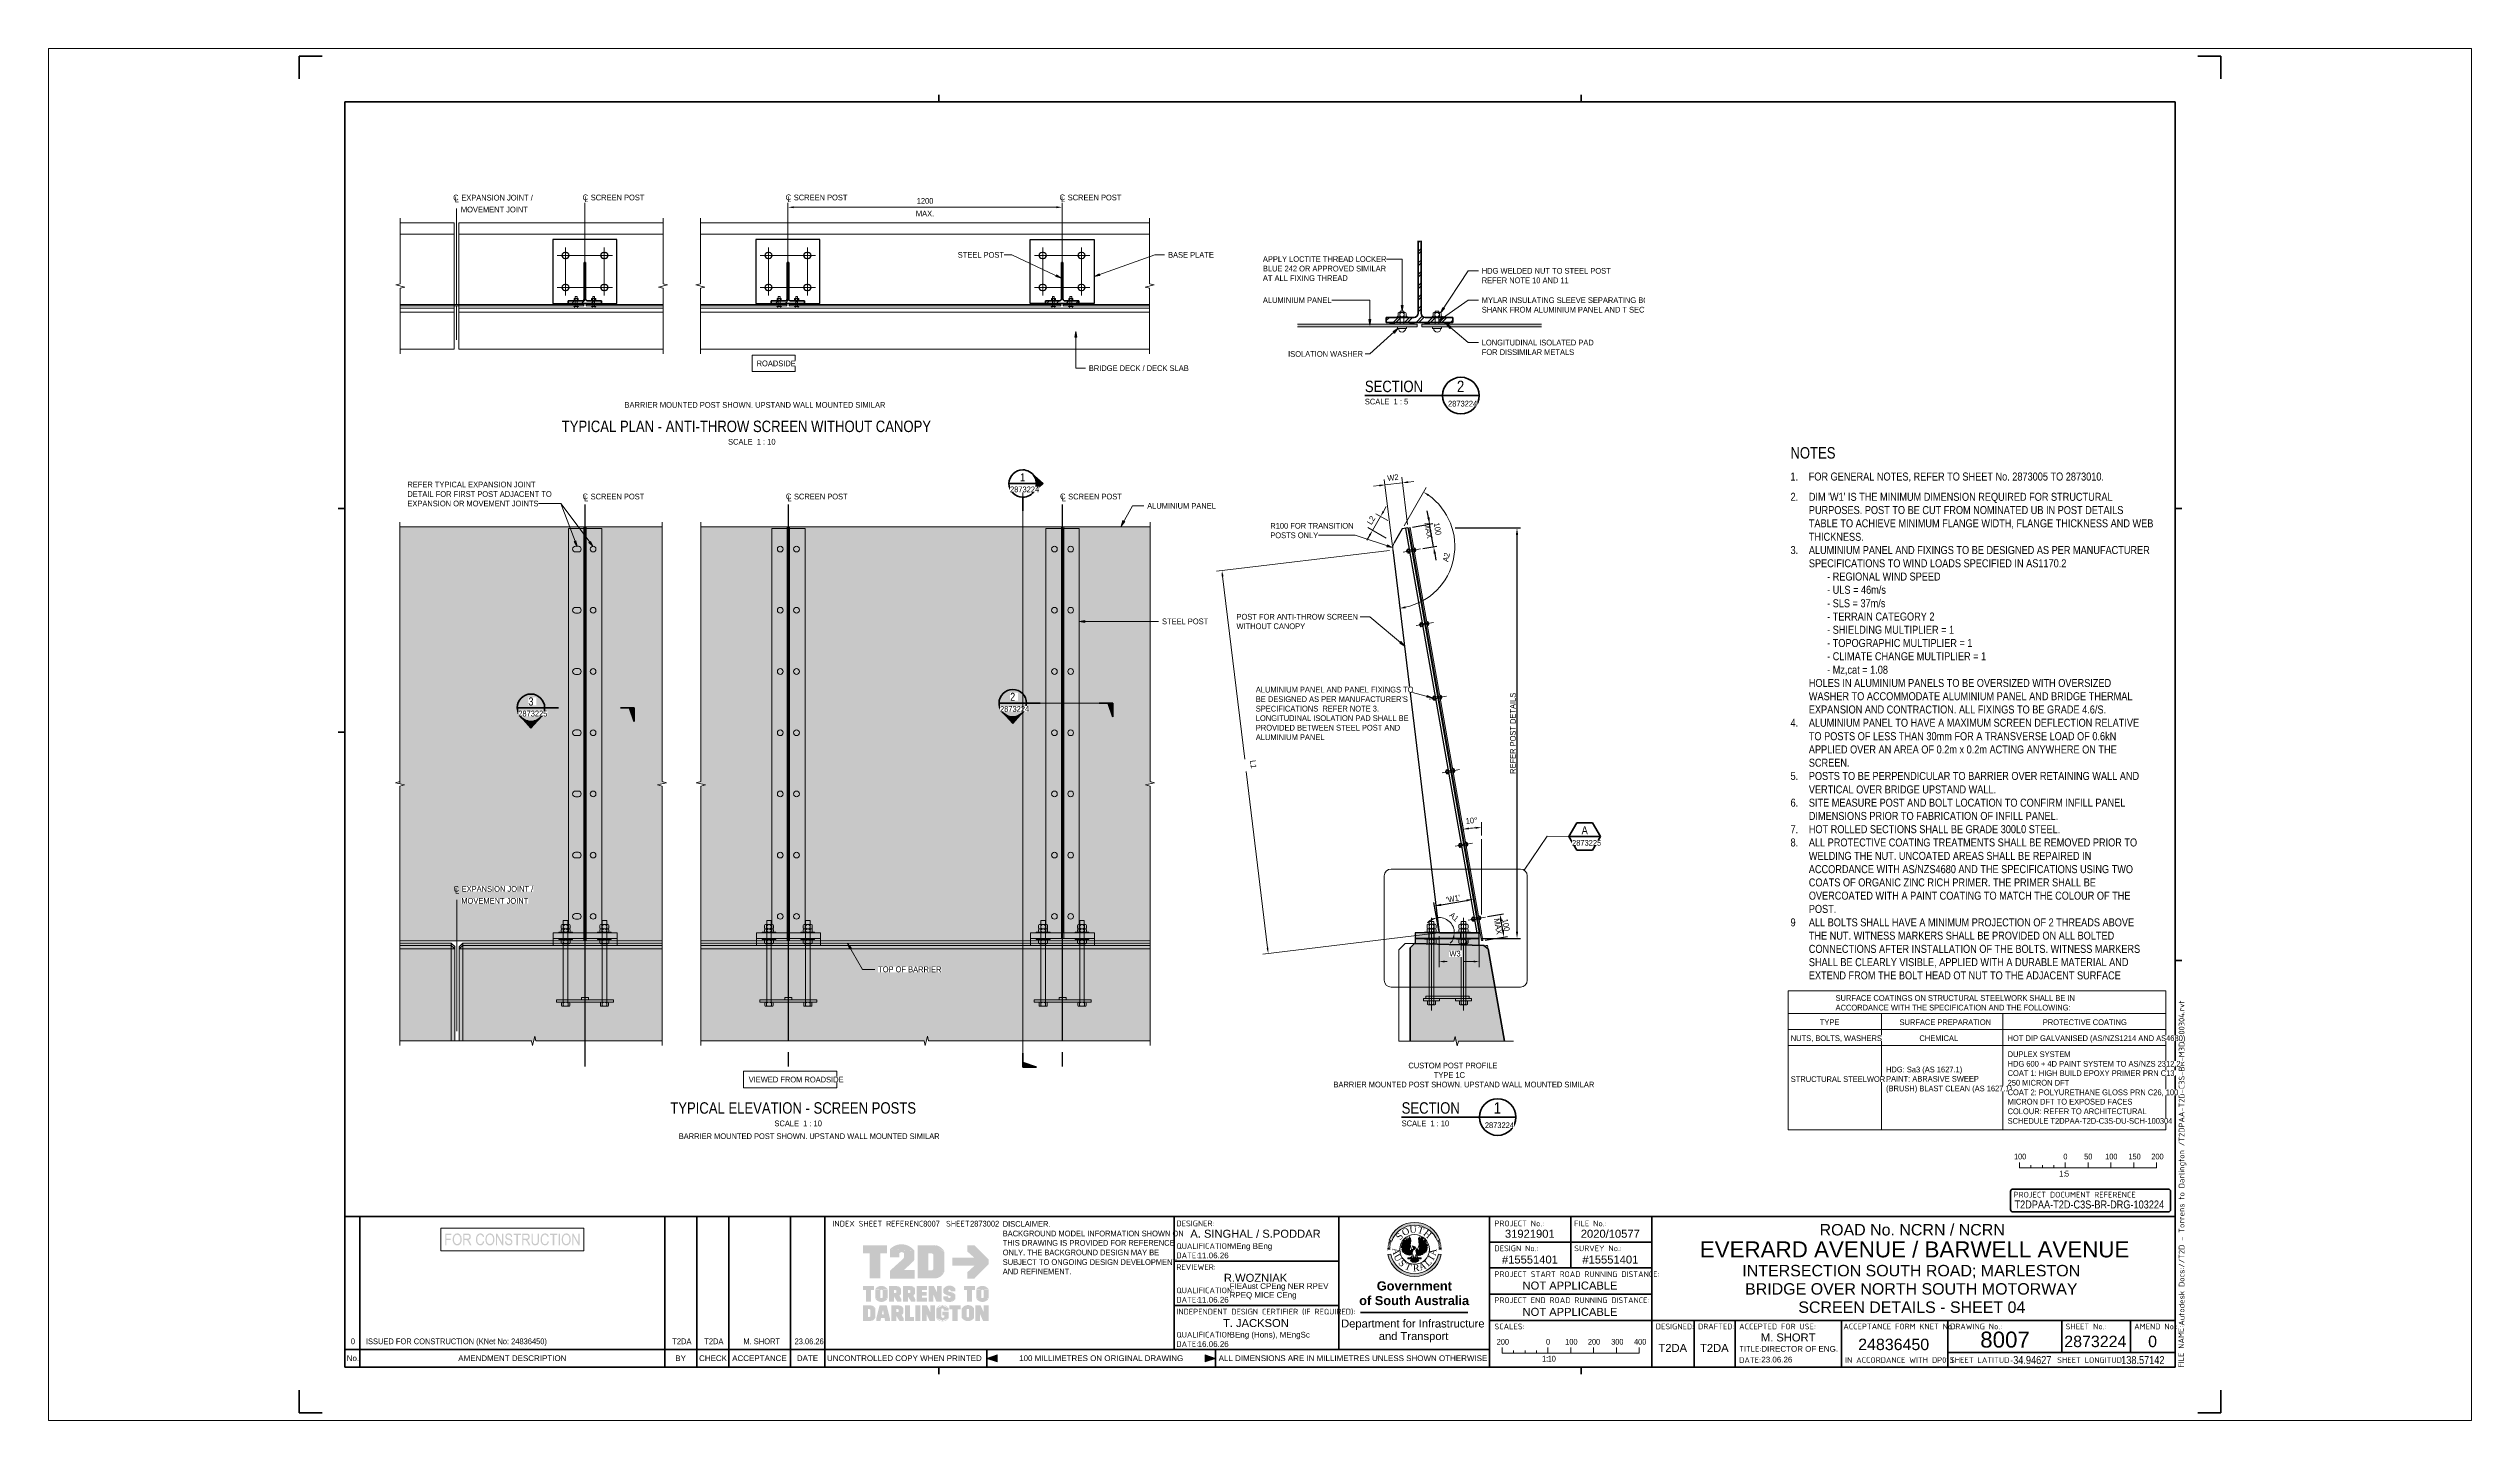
# Paper-space layout 'Layout1' of a CAD drawing. Header units: metres. Extents: x -0.11 to 0.95, y 0 to 0.6.
# The model-space entities are those that its viewports show. They can reach past a viewport. Long polylines and large blocks are cut down to what shows.
import ezdxf

# ---------------------------------------------------------------- set-up
doc = ezdxf.new("R2010")
doc.units = ezdxf.units.M
for name, pattern in [('Dot_Section Line', [0.02, 0, -0.02]), ('JacobsCenter', [0.015, 0.009, -0.0015, 0.003, -0.0015]), ('JacobsDash', [0.0045, 0.003, -0.0015])]:
    doc.linetypes.add(name, pattern=pattern)
doc.layers.get('Defpoints').update_dxf_attribs({"color": 41})
for name, color, linetype, lineweight in [('A-ANNO-DIMS', 7, 'Continuous', 9), ('A-ANNO-NOTE', 7, 'Continuous', 9), ('A-ANNO-NOTE-STAMP', 10, 'Continuous', 18), ('A-ANNO-SYMB', 7, 'Continuous', 9), ('A-DETL', 7, 'Continuous', 13), ('A-DETL-GENF', 7, 'Continuous', 9), ('G-ANNO-SYMB', 7, 'Continuous', 9), ('G-ANNO-TEXT', 7, 'Continuous', 9), ('G-ANNO-TTLB', 7, 'Continuous', 50), ('G-IMPT', 7, 'Continuous', 13)]:
    doc.layers.add(name, color=color, linetype=linetype, lineweight=lineweight)
doc.layers.add('G-ANNO-NPLT', color=191, linetype='Continuous', plot=False)
doc.layers.get('G-ANNO-NPLT').freeze()
doc.styles.add('Arial', font='arial.ttf', dxfattribs={"height": 0.0025})
doc.styles.add('Arial Narrow', font='ARIALN.TTF', dxfattribs={"height": 0.0035})
doc.styles.add('Arial Narrow_1', font='ARIALN.TTF', dxfattribs={"height": 0.0025})
doc.styles.add('Arial Narrow_2', font='ARIALN.TTF', dxfattribs={"height": 0.0125})
doc.styles.add('Arial Narrow_3', font='ARIALN.TTF', dxfattribs={"height": 0.025})
doc.styles.add('Arial Narrow_4', font='ARIALN.TTF', dxfattribs={"height": 0.035})
doc.styles.add('Arial Narrow_5', font='ARIALN.TTF', dxfattribs={"height": 0.005})
doc.styles.add('Arial Narrow_6', font='ARIALN.TTF', dxfattribs={"width": 0.9, "height": 0.0025})
doc.styles.add('Arial_1', font='arial.ttf', dxfattribs={"height": 0.0035})
doc.styles.add('Arial_2', font='arial.ttf', dxfattribs={"height": 0.005})
doc.styles.add('Arial_3', font='arial.ttf', dxfattribs={"height": 0.007})
doc.styles.add('Arial_B', font='arialbd.ttf', dxfattribs={"height": 0.004})
doc.styles.add('ISOCPEUR', font='isocpeur.ttf', dxfattribs={"height": 0.0025})
doc.styles.add('Times New Roman', font='times.ttf', dxfattribs={"height": 0.008001})
doc.dimstyles.new('____ddd____', dxfattribs={"dimscale": 0.3048, "dimtxt": 0.025586, "dimasz": 0.098425, "dimexe": 0.049213, "dimexo": 0.032808, "dimgap": 0.016404, "dimtad": 1, "dimdec": 0, "dimlfac": 1000, "dimzin": 0, "dimdsep": 46, "dimtxsty": 'Arial Narrow_3', "dimsah": 1, "dimcen": 0.09, "dimaunit": 1, "dimadec": 4, "dimazin": 0, "dimtfac": 1, "dimtdec": 4, "dimtix": 1, "dimtmove": 0, "dimatfit": 3, "dimfxl": 1, "dimtvp": 1, "dimtolj": 1, "dimtzin": 0, "dimarcsym": 2})
doc.dimstyles.new('____ddd_____1', dxfattribs={"dimscale": 0.3048, "dimtxt": 0.025586, "dimasz": 0.098425, "dimexe": 0.049213, "dimexo": 0.032808, "dimgap": 0.016404, "dimtad": 1, "dimdec": 0, "dimlfac": 1000, "dimzin": 0, "dimdsep": 46, "dimtxsty": 'Arial Narrow_3', "dimsah": 1, "dimcen": 0.09, "dimaunit": 1, "dimadec": 4, "dimazin": 0, "dimtfac": 1, "dimtdec": 4, "dimtix": 1, "dimtmove": 2, "dimatfit": 3, "dimfxl": 1, "dimtvp": 1, "dimtolj": 1, "dimtzin": 0, "dimarcsym": 2})
doc.dimstyles.new('Dimension_Angle_O__DMS_', dxfattribs={"dimscale": 0.3048, "dimtxt": 0.025586, "dimasz": 0.082021, "dimexe": 0.07874, "dimexo": 0.052493, "dimgap": 0.065617, "dimtad": 1, "dimdec": 3, "dimlfac": 1000, "dimrnd": 0.001, "dimzin": 0, "dimdsep": 46, "dimtxsty": 'Arial Narrow_3', "dimsah": 1, "dimcen": 0.09, "dimaunit": 1, "dimadec": 4, "dimazin": 0, "dimtfac": 1, "dimtdec": 4, "dimtix": 1, "dimtmove": 2, "dimatfit": 3, "dimfxl": 1, "dimtvp": 1, "dimtfill": 1, "dimtolj": 1, "dimtzin": 0, "dimlwd": 18, "dimlwe": 18, "dimarcsym": 2})
doc.dimstyles.new('Dimension_Angle_T___º__', dxfattribs={"dimscale": 0.3048, "dimtxt": 0.025586, "dimasz": 0.082021, "dimexe": 0.07874, "dimexo": 0.052493, "dimgap": 0.065617, "dimtad": 1, "dimdec": 3, "dimlfac": 1000, "dimrnd": 0.001, "dimzin": 0, "dimdsep": 46, "dimtxsty": 'Arial Narrow_3', "dimsah": 1, "dimcen": 0.09, "dimadec": 0, "dimazin": 0, "dimtfac": 1, "dimtdec": 4, "dimtix": 1, "dimtmove": 0, "dimatfit": 3, "dimfxl": 1, "dimtvp": 1, "dimtolj": 1, "dimtzin": 0, "dimlwd": 18, "dimlwe": 18, "dimarcsym": 2})
doc.dimstyles.new('Dimension_Angle_T___º___1', dxfattribs={"dimscale": 0.3048, "dimtxt": 0.025586, "dimasz": 0.082021, "dimexe": 0.07874, "dimexo": 0.052493, "dimgap": 0.065617, "dimtad": 1, "dimdec": 3, "dimlfac": 1000, "dimrnd": 0.001, "dimzin": 0, "dimdsep": 46, "dimtxsty": 'Arial Narrow_3', "dimsah": 1, "dimcen": 0.09, "dimadec": 0, "dimazin": 0, "dimtfac": 1, "dimtdec": 4, "dimtix": 1, "dimtmove": 0, "dimatfit": 3, "dimfxl": 1, "dimtvp": 1, "dimtolj": 1, "dimtzin": 0, "dimlwd": 18, "dimlwe": 18, "dimarcsym": 2})
doc.dimstyles.new('Dimension_Standard_O__mm_', dxfattribs={"dimscale": 0.3048, "dimtxt": 0.025586, "dimasz": 0.082021, "dimexe": 0.07874, "dimexo": 0.049213, "dimgap": 0.049213, "dimtad": 1, "dimdec": 0, "dimlfac": 1000, "dimzin": 0, "dimdsep": 46, "dimtxsty": 'Arial Narrow_3', "dimsah": 1, "dimcen": 0.09, "dimaunit": 1, "dimadec": 4, "dimazin": 0, "dimtfac": 1, "dimtdec": 4, "dimtix": 1, "dimtmove": 0, "dimatfit": 3, "dimfxl": 1, "dimtvp": 1, "dimtfill": 1, "dimtolj": 1, "dimtzin": 0, "dimlwd": 18, "dimlwe": 18, "dimarcsym": 2})
doc.dimstyles.new('Dimension_Standard_O__mm__1', dxfattribs={"dimscale": 0.3048, "dimtxt": 0.025586, "dimasz": 0.082021, "dimexe": 0.07874, "dimexo": 0.049213, "dimgap": 0.049213, "dimtad": 1, "dimdec": 0, "dimlfac": 1000, "dimzin": 0, "dimdsep": 46, "dimtxsty": 'Arial Narrow_3', "dimsah": 1, "dimcen": 0.09, "dimaunit": 1, "dimadec": 4, "dimazin": 0, "dimtfac": 1, "dimtdec": 4, "dimtix": 1, "dimtmove": 2, "dimatfit": 3, "dimfxl": 1, "dimtvp": 1, "dimtfill": 1, "dimtolj": 1, "dimtzin": 0, "dimlwd": 18, "dimlwe": 18, "dimarcsym": 2})
pattern_1 = [(45, (9.06031, 0), (-0.0212132, 0.0212132), [])]

# ---------------------------------------------------------------- blocks, each defined once
blk = doc.blocks.new('Viewport - Section Ɵ-4899530-SCREEN DETAILS - SHEET 04')
at = {"layer": 'G-ANNO-TTLB'}
blk.add_line((0.05, 0), (0, 0), dxfattribs=at)
blk.add_circle((0.042, 0), 0.008, dxfattribs=at)
at = {"layer": 'G-ANNO-TTLB', "lineweight": 9, "insert": (0, 0.0065), "char_height": 0.005, "width": 0.031266, "attachment_point": 1, "style": 'Arial Narrow_5'}
blk.add_mtext('SECTION', dxfattribs=at)
blk = doc.blocks.new('T2DPAA-T2D-PWA-DE-XRF-000001 - Drawing3_dwg-8554483-SCREEN DETAILS - SHEET 04')
at = {"layer": 'G-IMPT'}
h = blk.add_hatch(color=256, dxfattribs=at)
edge = h.paths.add_edge_path()
edge.add_line((0.1549, 0.1015), (0.1515, 0.1021))
edge.add_arc((0.1226, 0.1077), 0.0295, 190.997, 349.003, ccw=False)
edge.add_line((0.0937, 0.1021), (0.0903, 0.1015))
edge.add_arc((0.1226, 0.1077), 0.0329, 190.997, 349.003)
edge = h.paths.add_edge_path()
edge.add_arc((0.1226, 0.1077), 0.0329, 20.0475, 159.9525, ccw=False)
edge.add_line((0.1535, 0.119), (0.1503, 0.1178))
edge.add_arc((0.1226, 0.1077), 0.0295, 20.0475, 159.9525)
edge.add_line((0.0949, 0.1178), (0.0917, 0.119))
h = blk.add_hatch(color=256, dxfattribs=at)
edge = h.paths.add_edge_path()
edge.add_arc((0.1226, 0.1077), 0.0329, 161.3902, 162.9856, ccw=False)
edge.add_line((0.0915, 0.1183), (0.0914, 0.1182))
edge.add_line((0.0915, 0.1183), (0.0947, 0.1172))
edge.add_line((0.0947, 0.1171), (0.0947, 0.1172))
edge.add_arc((0.1226, 0.1077), 0.0295, 161.3902, 162.9856)
edge.add_line((0.0944, 0.1163), (0.0911, 0.1174))
h = blk.add_hatch(color=256, dxfattribs=at)
edge = h.paths.add_edge_path()
edge.add_line((0.1206, 0.1074), (0.1207, 0.1074))
edge.add_line((0.1207, 0.1074), (0.1206, 0.1074))
edge = h.paths.add_edge_path()
edge.add_line((0.1166, 0.11), (0.1166, 0.1074))
edge.add_line((0.1166, 0.1074), (0.1183, 0.1065))
edge.add_line((0.1183, 0.1065), (0.119, 0.1076))
edge.add_line((0.119, 0.1076), (0.1204, 0.1079))
edge.add_line((0.1204, 0.1079), (0.1207, 0.1074))
edge.add_line((0.1207, 0.1074), (0.1211, 0.1067))
edge.add_line((0.1211, 0.1067), (0.1187, 0.1008))
edge.add_line((0.1187, 0.1008), (0.1178, 0.1012))
edge.add_line((0.1178, 0.1012), (0.1166, 0.1008))
edge.add_line((0.1166, 0.1008), (0.1161, 0.1012))
edge.add_line((0.1161, 0.1012), (0.1147, 0.101))
edge.add_line((0.1147, 0.101), (0.1143, 0.1017))
edge.add_line((0.1143, 0.1017), (0.1131, 0.1012))
edge.add_line((0.1131, 0.1012), (0.1128, 0.1022))
edge.add_line((0.1128, 0.1022), (0.1119, 0.1019))
edge.add_line((0.1119, 0.1019), (0.1119, 0.1029))
edge.add_line((0.1119, 0.1029), (0.1105, 0.1027))
edge.add_line((0.1105, 0.1027), (0.1107, 0.1043))
edge.add_line((0.1107, 0.1043), (0.1091, 0.1041))
edge.add_line((0.1091, 0.1041), (0.1095, 0.1057))
edge.add_line((0.1095, 0.1057), (0.1077, 0.106))
edge.add_line((0.1077, 0.106), (0.1081, 0.1069))
edge.add_line((0.1081, 0.1069), (0.1072, 0.1074))
edge.add_line((0.1072, 0.1074), (0.1081, 0.1091))
edge.add_line((0.1081, 0.1091), (0.1069, 0.11))
edge.add_line((0.1069, 0.11), (0.1081, 0.1112))
edge.add_line((0.1081, 0.1112), (0.1069, 0.1122))
edge.add_line((0.1069, 0.1122), (0.1085, 0.113))
edge.add_line((0.1085, 0.113), (0.1072, 0.1143))
edge.add_line((0.1072, 0.1143), (0.1095, 0.1145))
edge.add_line((0.1095, 0.1145), (0.1081, 0.116))
edge.add_line((0.1081, 0.116), (0.1105, 0.116))
edge.add_line((0.1105, 0.116), (0.1088, 0.1179))
edge.add_line((0.1088, 0.1179), (0.1119, 0.1163))
edge.add_line((0.1119, 0.1163), (0.1105, 0.1193))
edge.add_line((0.1105, 0.1193), (0.1138, 0.1172))
edge.add_line((0.1138, 0.1172), (0.1121, 0.121))
edge.add_line((0.1121, 0.121), (0.1147, 0.1181))
edge.add_line((0.1147, 0.1181), (0.1143, 0.1224))
edge.add_line((0.1143, 0.1224), (0.1159, 0.1188))
edge.add_line((0.1159, 0.1188), (0.1166, 0.1236))
edge.add_line((0.1166, 0.1236), (0.1171, 0.1207))
edge.add_line((0.1171, 0.1207), (0.1178, 0.1214))
edge.add_line((0.1178, 0.1214), (0.118, 0.1179))
edge.add_line((0.118, 0.1179), (0.1171, 0.1131))
edge.add_line((0.1171, 0.1131), (0.1178, 0.111))
edge.add_line((0.1178, 0.111), (0.1166, 0.11))
for points in [[(0.1105, 0.1193), (0.1088, 0.1179), (0.1119, 0.1163)], [(0.1369, 0.1093), (0.1385, 0.1081), (0.1367, 0.1074), (0.1376, 0.106), (0.1357, 0.106), (0.1367, 0.1043), (0.1348, 0.1043), (0.1348, 0.1031), (0.1336, 0.1034), (0.1331, 0.1022), (0.1322, 0.1024), (0.1317, 0.1015), (0.1305, 0.1017), (0.1301, 0.101), (0.1296, 0.1015), (0.1291, 0.1005), (0.1286, 0.1008), (0.1277, 0.1003), (0.1275, 0.101), (0.1268, 0.1003), (0.1251, 0.1029), (0.1242, 0.1065), (0.1246, 0.1076), (0.1263, 0.1076), (0.127, 0.1067), (0.1284, 0.1072), (0.1291, 0.11), (0.1275, 0.1112), (0.1282, 0.1133), (0.1275, 0.1219), (0.1284, 0.121), (0.1289, 0.1236), (0.1294, 0.1193), (0.1312, 0.1226), (0.1305, 0.1191), (0.1331, 0.1212), (0.1317, 0.1179), (0.1348, 0.1195), (0.1324, 0.116), (0.1364, 0.1179), (0.1341, 0.1155), (0.1371, 0.116), (0.1355, 0.1143), (0.1381, 0.1141), (0.1364, 0.1131), (0.1383, 0.1124), (0.1367, 0.1114), (0.1385, 0.11)], [(0.1312, 0.1226), (0.1331, 0.1212), (0.1305, 0.1191)], [(0.1348, 0.1195), (0.1364, 0.1179), (0.1324, 0.116)], [(0.1069, 0.1122), (0.1069, 0.11), (0.1081, 0.1112)], [(0.1081, 0.116), (0.1072, 0.1143), (0.1095, 0.1145)], [(0.1077, 0.106), (0.1091, 0.1041), (0.1095, 0.1057)], [(0.1105, 0.1027), (0.1119, 0.1019), (0.1119, 0.1029)], [(0.1225, 0.0967), (0.1233, 0.0985), (0.1277, 0.0943), (0.1263, 0.0929), (0.1237, 0.092), (0.1202, 0.0924), (0.1176, 0.0943), (0.1218, 0.0984)], [(0.1291, 0.1005), (0.1301, 0.101), (0.1296, 0.1015)], [(0.1317, 0.1015), (0.1331, 0.1022), (0.1322, 0.1024)], [(0.1383, 0.1124), (0.1381, 0.1141), (0.1364, 0.1131)]]:
    blk.add_hatch(color=256, dxfattribs=at).paths.add_polyline_path(points)
h = blk.add_hatch(color=256, dxfattribs=at)
edge = h.paths.add_edge_path()
edge.add_line((0.154, 0.1174), (0.1508, 0.1163))
edge.add_arc((0.1226, 0.1077), 0.0295, 17.0144, 18.6098)
edge.add_line((0.1505, 0.1172), (0.1505, 0.1171))
edge.add_line((0.1505, 0.1172), (0.1537, 0.1183))
edge.add_line((0.1538, 0.1182), (0.1537, 0.1183))
edge.add_arc((0.1226, 0.1077), 0.0329, 17.0144, 18.6098, ccw=False)
h = blk.add_hatch(color=256, dxfattribs=at)
edge = h.paths.add_edge_path()
edge.add_line((0.0931, 0.1083), (0.0897, 0.1083))
edge.add_arc((0.1226, 0.1077), 0.0329, 177.3415, 178.9368, ccw=False)
edge.add_line((0.0897, 0.1094), (0.0897, 0.1093))
edge.add_line((0.0897, 0.1094), (0.0932, 0.1092))
edge.add_line((0.0932, 0.1091), (0.0932, 0.1092))
edge.add_arc((0.1226, 0.1077), 0.0295, 177.3415, 178.9368)
h = blk.add_hatch(color=256, dxfattribs=at)
edge = h.paths.add_edge_path()
edge.add_line((0.0931, 0.1069), (0.0897, 0.1068))
edge.add_arc((0.1226, 0.1077), 0.0329, 180, 181.5953, ccw=False)
edge.add_line((0.0897, 0.1078), (0.0897, 0.1077))
edge.add_line((0.0897, 0.1078), (0.0931, 0.1078))
edge.add_line((0.0931, 0.1077), (0.0931, 0.1078))
edge.add_arc((0.1226, 0.1077), 0.0295, 180, 181.5953)
h = blk.add_hatch(color=256, dxfattribs=at)
edge = h.paths.add_edge_path()
edge.add_arc((0.1226, 0.1077), 0.0329, 174.6829, 176.2783, ccw=False)
edge.add_line((0.0899, 0.1109), (0.0898, 0.1108))
edge.add_line((0.0899, 0.1109), (0.0933, 0.1106))
edge.add_line((0.0933, 0.1105), (0.0933, 0.1106))
edge.add_arc((0.1226, 0.1077), 0.0295, 174.6829, 176.2783)
edge.add_line((0.0932, 0.1096), (0.0898, 0.1099))
h = blk.add_hatch(color=256, dxfattribs=at)
edge = h.paths.add_edge_path()
edge.add_arc((0.1226, 0.1077), 0.0329, 172.0244, 173.6197, ccw=False)
edge.add_line((0.09, 0.1124), (0.09, 0.1123))
edge.add_line((0.09, 0.1124), (0.0934, 0.1119))
edge.add_line((0.0934, 0.1118), (0.0934, 0.1119))
edge.add_arc((0.1226, 0.1077), 0.0295, 172.0244, 173.6197)
edge.add_line((0.0933, 0.111), (0.0899, 0.1114))
h = blk.add_hatch(color=256, dxfattribs=at)
edge = h.paths.add_edge_path()
edge.add_arc((0.1226, 0.1077), 0.0329, 169.3658, 170.9612, ccw=False)
edge.add_line((0.0903, 0.1139), (0.0903, 0.1138))
edge.add_line((0.0903, 0.1139), (0.0937, 0.1133))
edge.add_line((0.0936, 0.1132), (0.0937, 0.1133))
edge.add_arc((0.1226, 0.1077), 0.0295, 169.3658, 170.9612)
edge.add_line((0.0935, 0.1124), (0.0901, 0.1129))
h = blk.add_hatch(color=256, dxfattribs=at)
edge = h.paths.add_edge_path()
edge.add_arc((0.1226, 0.1077), 0.0329, 166.7073, 168.3026, ccw=False)
edge.add_line((0.0906, 0.1154), (0.0906, 0.1153))
edge.add_line((0.0906, 0.1154), (0.0939, 0.1146))
edge.add_line((0.0939, 0.1145), (0.0939, 0.1146))
edge.add_arc((0.1226, 0.1077), 0.0295, 166.7073, 168.3026)
edge.add_line((0.0937, 0.1137), (0.0904, 0.1144))
h = blk.add_hatch(color=256, dxfattribs=at)
edge = h.paths.add_edge_path()
edge.add_line((0.0941, 0.115), (0.0907, 0.1159))
edge.add_arc((0.1226, 0.1077), 0.0329, 164.0488, 165.6441, ccw=False)
edge.add_line((0.091, 0.1169), (0.091, 0.1168))
edge.add_line((0.091, 0.1169), (0.0943, 0.1159))
edge.add_line((0.0943, 0.1158), (0.0943, 0.1159))
edge.add_arc((0.1226, 0.1077), 0.0295, 164.0488, 165.6441)
h = blk.add_hatch(color=256, dxfattribs=at)
edge = h.paths.add_edge_path()
edge.add_line((0.1232, 0.1095), (0.1225, 0.1076))
edge.add_line((0.1225, 0.1076), (0.1207, 0.1074))
edge.add_line((0.1207, 0.1074), (0.1207, 0.1074))
edge.add_line((0.1207, 0.1074), (0.1216, 0.1086))
edge.add_line((0.1216, 0.1086), (0.1197, 0.1119))
edge.add_line((0.1197, 0.1119), (0.1232, 0.1107))
edge.add_line((0.1232, 0.1107), (0.1239, 0.1098))
edge.add_line((0.1239, 0.1098), (0.1232, 0.1095))
h = blk.add_hatch(color=256, dxfattribs=at)
edge = h.paths.add_edge_path()
edge.add_arc((0.1226, 0.1077), 0.0295, 14.3559, 15.9512)
edge.add_line((0.1509, 0.1159), (0.1509, 0.1158))
edge.add_line((0.1509, 0.1159), (0.1542, 0.1169))
edge.add_line((0.1542, 0.1168), (0.1542, 0.1169))
edge.add_arc((0.1226, 0.1077), 0.0329, 14.3559, 15.9512, ccw=False)
edge.add_line((0.1545, 0.1159), (0.1511, 0.115))
h = blk.add_hatch(color=256, dxfattribs=at)
edge = h.paths.add_edge_path()
edge.add_line((0.1548, 0.1144), (0.1514, 0.1137))
edge.add_arc((0.1226, 0.1077), 0.0295, 11.6974, 13.2927)
edge.add_line((0.1512, 0.1146), (0.1513, 0.1145))
edge.add_line((0.1512, 0.1146), (0.1546, 0.1154))
edge.add_line((0.1546, 0.1153), (0.1546, 0.1154))
edge.add_arc((0.1226, 0.1077), 0.0329, 11.6974, 13.2927, ccw=False)
h = blk.add_hatch(color=256, dxfattribs=at)
edge = h.paths.add_edge_path()
edge.add_arc((0.1226, 0.1077), 0.0295, 9.0388, 10.6342)
edge.add_line((0.1515, 0.1133), (0.1515, 0.1132))
edge.add_line((0.1515, 0.1133), (0.1549, 0.1139))
edge.add_line((0.1549, 0.1138), (0.1549, 0.1139))
edge.add_arc((0.1226, 0.1077), 0.0329, 9.0388, 10.6342, ccw=False)
edge.add_line((0.1551, 0.1129), (0.1517, 0.1124))
h = blk.add_hatch(color=256, dxfattribs=at)
edge = h.paths.add_edge_path()
edge.add_arc((0.1226, 0.1077), 0.0295, 6.3803, 7.9756)
edge.add_line((0.1518, 0.1119), (0.1518, 0.1118))
edge.add_line((0.1518, 0.1119), (0.1552, 0.1124))
edge.add_line((0.1552, 0.1123), (0.1552, 0.1124))
edge.add_arc((0.1226, 0.1077), 0.0329, 6.3803, 7.9756, ccw=False)
edge.add_line((0.1553, 0.1114), (0.1519, 0.111))
h = blk.add_hatch(color=256, dxfattribs=at)
edge = h.paths.add_edge_path()
edge.add_line((0.1554, 0.1099), (0.152, 0.1096))
edge.add_arc((0.1226, 0.1077), 0.0295, 3.7217, 5.3171)
edge.add_line((0.1519, 0.1106), (0.1519, 0.1105))
edge.add_line((0.1519, 0.1106), (0.1553, 0.1109))
edge.add_line((0.1553, 0.1108), (0.1553, 0.1109))
edge.add_arc((0.1226, 0.1077), 0.0329, 3.7217, 5.3171, ccw=False)
h = blk.add_hatch(color=256, dxfattribs=at)
edge = h.paths.add_edge_path()
edge.add_line((0.1555, 0.1083), (0.1521, 0.1083))
edge.add_arc((0.1226, 0.1077), 0.0295, 1.0632, 2.6585)
edge.add_line((0.152, 0.1092), (0.152, 0.1091))
edge.add_line((0.152, 0.1092), (0.1554, 0.1094))
edge.add_line((0.1555, 0.1093), (0.1554, 0.1094))
edge.add_arc((0.1226, 0.1077), 0.0329, 1.0632, 2.6585, ccw=False)
h = blk.add_hatch(color=256, dxfattribs=at)
edge = h.paths.add_edge_path()
edge.add_line((0.1555, 0.1068), (0.152, 0.1069))
edge.add_arc((0.1226, 0.1077), 0.0295, 358.4047, 360)
edge.add_line((0.1521, 0.1078), (0.1521, 0.1077))
edge.add_line((0.1521, 0.1078), (0.1555, 0.1078))
edge.add_line((0.1555, 0.1077), (0.1555, 0.1078))
edge.add_arc((0.1226, 0.1077), 0.0329, 358.4047, 360, ccw=False)
for p, q in [((0.0917, 0.119), (0.0949, 0.1178)), ((0.1105, 0.1193), (0.1088, 0.1179)), ((0.1088, 0.1179), (0.1119, 0.1163)), ((0.1119, 0.1163), (0.1105, 0.1193)), ((0.1305, 0.1191), (0.1312, 0.1226)), ((0.1331, 0.1212), (0.1305, 0.1191)), ((0.1312, 0.1226), (0.1331, 0.1212)), ((0.1324, 0.116), (0.1348, 0.1195)), ((0.1364, 0.1179), (0.1324, 0.116)), ((0.1348, 0.1195), (0.1364, 0.1179)), ((0.1503, 0.1178), (0.1535, 0.119)), ((0.0903, 0.1015), (0.0937, 0.1021)), ((0.1069, 0.1122), (0.1069, 0.11)), ((0.1081, 0.1112), (0.1069, 0.1122)), ((0.1069, 0.11), (0.1081, 0.1112)), ((0.1081, 0.116), (0.1072, 0.1143)), ((0.1072, 0.1143), (0.1095, 0.1145)), ((0.1077, 0.106), (0.1091, 0.1041)), ((0.1095, 0.1057), (0.1077, 0.106)), ((0.1095, 0.1145), (0.1081, 0.116)), ((0.1091, 0.1041), (0.1095, 0.1057)), ((0.1119, 0.1029), (0.1105, 0.1027)), ((0.1105, 0.1027), (0.1119, 0.1019)), ((0.1119, 0.1019), (0.1119, 0.1029)), ((0.115, 0.0967), (0.1197, 0.0967)), ((0.1211, 0.1003), (0.1173, 0.0974)), ((0.1244, 0.1003), (0.1272, 0.0974)), ((0.1256, 0.0967), (0.1308, 0.0967)), ((0.1296, 0.1015), (0.1291, 0.1005)), ((0.1291, 0.1005), (0.1301, 0.101)), ((0.1301, 0.101), (0.1296, 0.1015)), ((0.1322, 0.1024), (0.1317, 0.1015)), ((0.1317, 0.1015), (0.1331, 0.1022)), ((0.1331, 0.1022), (0.1322, 0.1024)), ((0.1381, 0.1141), (0.1364, 0.1131)), ((0.1364, 0.1131), (0.1383, 0.1124)), ((0.1383, 0.1124), (0.1381, 0.1141)), ((0.1515, 0.1021), (0.1549, 0.1015))]:
    blk.add_line(p, q, dxfattribs=at)
at = {"layer": 'G-IMPT', "flags": 128}
for points in [[(0.1085, 0.113), (0.1072, 0.1143), (0.1095, 0.1145), (0.1081, 0.116), (0.1105, 0.116), (0.1088, 0.1179), (0.1119, 0.1163), (0.1105, 0.1193), (0.1138, 0.1172), (0.1121, 0.121), (0.1147, 0.1181), (0.1143, 0.1224), (0.1159, 0.1188), (0.1166, 0.1236), (0.1171, 0.1207), (0.1178, 0.1214), (0.118, 0.1179), (0.1171, 0.1131), (0.119, 0.1076), (0.1204, 0.1079), (0.1211, 0.1067), (0.1187, 0.1008), (0.1178, 0.1012), (0.1166, 0.1008), (0.1161, 0.1012), (0.1147, 0.101), (0.1143, 0.1017), (0.1131, 0.1012), (0.1128, 0.1022), (0.1119, 0.1019), (0.1119, 0.1029), (0.1105, 0.1027), (0.1107, 0.1043), (0.1091, 0.1041), (0.1095, 0.1057), (0.1077, 0.106), (0.1081, 0.1069), (0.1072, 0.1074), (0.1081, 0.1091), (0.1069, 0.11), (0.1081, 0.1112), (0.1069, 0.1122), (0.1087, 0.1131)], [(0.1199, 0.1031), (0.1225, 0.0967), (0.1251, 0.1029), (0.1242, 0.1065), (0.1246, 0.1076), (0.1263, 0.1076), (0.1282, 0.1133), (0.1275, 0.1219), (0.1284, 0.121), (0.1289, 0.1236), (0.1294, 0.1193), (0.1312, 0.1226), (0.1305, 0.1191), (0.1331, 0.1212), (0.1317, 0.1179), (0.1348, 0.1195), (0.1324, 0.116), (0.1364, 0.1179), (0.1341, 0.1155), (0.1371, 0.116), (0.1355, 0.1143), (0.1381, 0.1141), (0.1364, 0.1131), (0.1383, 0.1124), (0.1367, 0.1114), (0.1385, 0.11), (0.1369, 0.1093), (0.1385, 0.1081), (0.1367, 0.1074), (0.1376, 0.106), (0.1357, 0.106), (0.1367, 0.1043), (0.1348, 0.1043), (0.1348, 0.1031), (0.1336, 0.1034), (0.1331, 0.1022), (0.1322, 0.1024), (0.1317, 0.1015), (0.1305, 0.1017), (0.1301, 0.101), (0.1296, 0.1015), (0.1291, 0.1005), (0.1286, 0.1008), (0.1277, 0.1003), (0.1275, 0.101), (0.1268, 0.1003), (0.1251, 0.1029)], [(0.1206, 0.0974), (0.1145, 0.0974), (0.1145, 0.0962), (0.1194, 0.0962)], [(0.119, 0.1076), (0.1183, 0.1065), (0.1166, 0.1074), (0.1166, 0.11), (0.1178, 0.111)], [(0.1218, 0.0984), (0.1176, 0.0943), (0.1202, 0.0924), (0.1237, 0.092), (0.1263, 0.0929), (0.1277, 0.0943), (0.1233, 0.0985)], [(0.1239, 0.1098), (0.1244, 0.1091), (0.1246, 0.1076)], [(0.1246, 0.0974), (0.1308, 0.0974), (0.1308, 0.0962), (0.126, 0.0962)], [(0.1263, 0.1076), (0.127, 0.1067), (0.1284, 0.1072), (0.1291, 0.11), (0.1275, 0.1112)]]:
    blk.add_lwpolyline(points, dxfattribs=at)
blk.add_lwpolyline([(0.1206, 0.1074), (0.1216, 0.1086), (0.1197, 0.1119), (0.1232, 0.1107), (0.1239, 0.1098), (0.1232, 0.1095), (0.1225, 0.1076)], close=True, dxfattribs=at)
at = {"layer": 'G-IMPT'}
blk.add_circle((0.1226, 0.1077), 0.018, dxfattribs=at)
for radius, start, end in [(0.0329, 20.0475, 159.9525), (0.0295, 20.0475, 159.9525), (0.0329, 190.997, 349.003), (0.0295, 190.997, 349.003)]:
    blk.add_arc((0.1226, 0.1077), radius, start, end, dxfattribs=at)
at = {"layer": 'G-IMPT', "lineweight": 9, "char_height": 0.008, "attachment_point": 2, "line_spacing_factor": 1.029793, "style": 'Times New Roman'}
for s, insert, width, rotation in [('S', (0.1012, 0.1263), 0.008041, 49.0663), ('O', (0.1099, 0.133), 0.010353, 26.6943), ('U', (0.1205, 0.136), 0.010353, 4.3222), ('T', (0.1314, 0.1347), 0.008744, 341.9502), ('H', (0.141, 0.1293), 0.010353, 319.5782), ('A', (0.104, 0.106), 0.010353, 279.6978), ('U', (0.1058, 0.0996), 0.010353, 300.15), ('S', (0.1107, 0.0935), 0.008041, 310.3575), ('T', (0.1164, 0.0903), 0.008744, 336.9699), ('R', (0.1244, 0.0893), 0.009549, 3.701), ('A', (0.1307, 0.0909), 0.010353, 21.3382), ('L', (0.1363, 0.0949), 0.008744, 42.375), ('I', (0.1395, 0.0995), 0.004825, 60.5783), ('A', (0.141, 0.1048), 0.010353, 83.64)]:
    blk.add_mtext(s, dxfattribs=dict(at, insert=insert, width=width, rotation=rotation))
blk = doc.blocks.new('T2DPAA-T2D-PWA-DE-XRF-000001 - Standard-9403700-SCREEN DETAILS - SHEET 04')
at = {"layer": 'G-ANNO-TTLB', "lineweight": 9, "true_color": 0x1d4a5c}
h = blk.add_hatch(color=139, dxfattribs=at)
edge = h.paths.add_edge_path()
edge.add_line((0.2623, 0.0443), (0.2623, 0.0452))
edge.add_arc((0.2616, 0.044), 0.00145, 58.8241, 99.793)
edge.add_line((0.2613, 0.0454), (0.2613, 0.0441))
edge.add_arc((0.2616, 0.0455), 0.00141, 259.7202, 301.6629)
edge = h.paths.add_edge_path()
edge.add_arc((0.2625, 0.0448), 0.00224, 301.808, 330.1086, ccw=False)
edge.add_line((0.2637, 0.0429), (0.2645, 0.0415))
edge.add_line((0.2645, 0.0415), (0.2645, 0.0403))
edge.add_line((0.2645, 0.0403), (0.2627, 0.0403))
edge.add_line((0.2627, 0.0403), (0.2613, 0.0425))
edge.add_line((0.2613, 0.0425), (0.2613, 0.0403))
edge.add_line((0.2613, 0.0403), (0.2591, 0.0403))
edge.add_line((0.2591, 0.0403), (0.2591, 0.0471))
edge.add_line((0.2591, 0.0471), (0.2624, 0.0471))
edge.add_arc((0.2623, 0.0446), 0.00248, 32.8357, 87.7033, ccw=False)
edge.add_line((0.2644, 0.046), (0.2644, 0.0437))
edge = h.paths.add_edge_path()
edge.add_line((0.2674, 0.0527), (0.2674, 0.0537))
edge.add_arc((0.2667, 0.0524), 0.00145, 58.8241, 99.793)
edge.add_line((0.2665, 0.0539), (0.2665, 0.0526))
edge.add_arc((0.2667, 0.0539), 0.00141, 259.7202, 301.6629)
edge = h.paths.add_edge_path()
edge.add_arc((0.2676, 0.0532), 0.00224, 301.808, 330.1086, ccw=False)
edge.add_line((0.2688, 0.0513), (0.2696, 0.0499))
edge.add_line((0.2696, 0.0499), (0.2696, 0.0487))
edge.add_line((0.2696, 0.0487), (0.2678, 0.0487))
edge.add_line((0.2678, 0.0487), (0.2664, 0.051))
edge.add_line((0.2664, 0.051), (0.2664, 0.0487))
edge.add_line((0.2664, 0.0487), (0.2642, 0.0487))
edge.add_line((0.2642, 0.0487), (0.2642, 0.0555))
edge.add_line((0.2642, 0.0555), (0.2676, 0.0555))
edge.add_arc((0.2675, 0.0531), 0.00248, 32.8357, 87.7033, ccw=False)
edge.add_line((0.2695, 0.0544), (0.2695, 0.0521))
edge = h.paths.add_edge_path()
edge.add_line((0.2499, 0.0422), (0.2499, 0.0452))
edge.add_arc((0.2491, 0.0441), 0.00138, 56.3448, 98.7814)
edge.add_line((0.2489, 0.0454), (0.2489, 0.0419))
edge.add_arc((0.2491, 0.0433), 0.00138, 261.2186, 303.6552)
edge = h.paths.add_edge_path()
edge.add_line((0.2613, 0.0527), (0.2613, 0.0537))
edge.add_arc((0.2606, 0.0524), 0.00145, 58.8241, 99.793)
edge.add_line((0.2603, 0.0539), (0.2603, 0.0526))
edge.add_arc((0.2606, 0.0539), 0.00141, 259.7202, 301.6629)
edge = h.paths.add_edge_path()
edge.add_line((0.2502, 0.0403), (0.2467, 0.0403))
edge.add_line((0.2467, 0.0403), (0.2467, 0.0471))
edge.add_line((0.2467, 0.0471), (0.2501, 0.0471))
edge.add_arc((0.25, 0.0447), 0.00241, 26.2483, 85.5583, ccw=False)
edge.add_line((0.2521, 0.0457), (0.2521, 0.0416))
edge.add_arc((0.2502, 0.0424), 0.00209, 270, 338.4707, ccw=False)
h.paths.add_polyline_path([(0.2555, 0.0451), (0.255, 0.0432), (0.2559, 0.0432)])
h.paths.add_polyline_path([(0.2585, 0.0415), (0.2585, 0.0403), (0.2564, 0.0403), (0.2562, 0.0415), (0.2547, 0.0415), (0.2544, 0.0403), (0.2526, 0.0403), (0.2526, 0.0415), (0.254, 0.0471), (0.2571, 0.0471)])
h.paths.add_polyline_path([(0.2673, 0.042), (0.269, 0.042), (0.269, 0.0403), (0.2651, 0.0403), (0.2651, 0.0471), (0.2673, 0.0471)])
h.paths.add_polyline_path([(0.2718, 0.0403), (0.2696, 0.0403), (0.2696, 0.0471), (0.2718, 0.0471)])
h.paths.add_polyline_path([(0.2762, 0.0441), (0.2762, 0.0471), (0.2782, 0.0471), (0.2782, 0.0403), (0.2759, 0.0403), (0.2746, 0.0432), (0.2746, 0.0403), (0.2725, 0.0403), (0.2725, 0.0471), (0.2748, 0.0471)])
edge = h.paths.add_edge_path()
edge.add_arc((0.2817, 0.0424), 0.000774, 214.5178, 325.4822)
edge.add_line((0.2823, 0.0419), (0.2823, 0.0427))
edge.add_line((0.2823, 0.0427), (0.2815, 0.0427))
edge.add_line((0.2815, 0.0427), (0.2815, 0.0443))
edge.add_line((0.2815, 0.0443), (0.2842, 0.0443))
edge.add_line((0.2842, 0.0443), (0.2842, 0.0415))
edge.add_arc((0.2819, 0.0428), 0.00262, 274.1131, 330.4929, ccw=False)
edge.add_arc((0.2815, 0.0434), 0.00327, 260.2337, 279.7663, ccw=False)
edge.add_arc((0.2812, 0.0429), 0.00275, 208.3817, 264.7517, ccw=False)
edge.add_line((0.2788, 0.0416), (0.2788, 0.0458))
edge.add_arc((0.2812, 0.0445), 0.00268, 94.8448, 152.8409, ccw=False)
edge.add_arc((0.2815, 0.0424), 0.00482, 83.0812, 96.9188, ccw=False)
edge.add_arc((0.2818, 0.0444), 0.00278, 31.3102, 83.6241, ccw=False)
edge.add_line((0.2842, 0.0459), (0.2842, 0.0447))
edge.add_line((0.2842, 0.0447), (0.282, 0.0447))
edge.add_line((0.282, 0.0447), (0.282, 0.0455))
edge.add_arc((0.2815, 0.0451), 0.000641, 40.732, 139.268)
edge.add_line((0.281, 0.0455), (0.281, 0.0419))
h.paths.add_polyline_path([(0.2882, 0.0403), (0.2859, 0.0403), (0.2859, 0.0454), (0.2846, 0.0454), (0.2846, 0.0471), (0.2895, 0.0471), (0.2895, 0.0454), (0.2882, 0.0454)])
edge = h.paths.add_edge_path()
edge.add_arc((0.2927, 0.0429), 0.00104, 239.6549, 300.3451)
edge.add_line((0.2932, 0.042), (0.2932, 0.0454))
edge.add_arc((0.2927, 0.0445), 0.00103, 59.5446, 120.4554)
edge.add_line((0.2921, 0.0454), (0.2921, 0.042))
edge = h.paths.add_edge_path()
edge.add_arc((0.2927, 0.0434), 0.00323, 212.7347, 327.2653, ccw=False)
edge.add_line((0.29, 0.0417), (0.29, 0.0458))
edge.add_arc((0.2927, 0.044), 0.00323, 32.6408, 147.3592, ccw=False)
edge.add_line((0.2954, 0.0458), (0.2954, 0.0417))
h.paths.add_polyline_path([(0.3017, 0.0403), (0.2993, 0.0403), (0.298, 0.0432), (0.298, 0.0403), (0.2959, 0.0403), (0.2959, 0.0471), (0.2982, 0.0471), (0.2996, 0.0441), (0.2996, 0.0471), (0.3017, 0.0471)])
edge = h.paths.add_edge_path()
edge.add_arc((0.299, 0.0513), 0.00104, 239.6549, 300.3451)
edge.add_line((0.2995, 0.0504), (0.2995, 0.0538))
edge.add_arc((0.299, 0.0529), 0.00103, 59.5446, 120.4554)
edge.add_line((0.2985, 0.0538), (0.2985, 0.0504))
edge = h.paths.add_edge_path()
edge.add_arc((0.299, 0.0518), 0.00323, 212.7347, 327.2653, ccw=False)
edge.add_line((0.2963, 0.0501), (0.2963, 0.0542))
edge.add_arc((0.299, 0.0524), 0.00323, 32.6408, 147.3592, ccw=False)
edge.add_line((0.3017, 0.0542), (0.3017, 0.0501))
h.paths.add_polyline_path([(0.2945, 0.0487), (0.2923, 0.0487), (0.2923, 0.0538), (0.2909, 0.0538), (0.2909, 0.0555), (0.2958, 0.0555), (0.2958, 0.0538), (0.2945, 0.0538)])
edge = h.paths.add_edge_path()
edge.add_line((0.2872, 0.0518), (0.2872, 0.0499))
edge.add_arc((0.2849, 0.0513), 0.0027, 273.7285, 329.3952, ccw=False)
edge.add_line((0.285, 0.0486), (0.2841, 0.0486))
edge.add_arc((0.2842, 0.0512), 0.00266, 210.1626, 267.7624, ccw=False)
edge.add_line((0.2819, 0.0499), (0.2819, 0.051))
edge.add_line((0.2819, 0.051), (0.2841, 0.051))
edge.add_arc((0.2845, 0.0508), 0.000522, 155.2714, 300.4507)
edge.add_arc((0.2846, 0.0508), 0.000487, 289.6558, 416.8121)
edge.add_line((0.2849, 0.0512), (0.2834, 0.0515))
edge.add_arc((0.2841, 0.054), 0.00253, 213.4271, 255.8381, ccw=False)
edge.add_line((0.2819, 0.0526), (0.2819, 0.0544))
edge.add_arc((0.2846, 0.0525), 0.00325, 35.8397, 144.1603, ccw=False)
edge.add_line((0.2872, 0.0544), (0.2872, 0.0533))
edge.add_line((0.2872, 0.0533), (0.2851, 0.0533))
edge.add_arc((0.2846, 0.0535), 0.000494, 335.3316, 479.9481)
edge.add_arc((0.2845, 0.0535), 0.000428, 103.9979, 246.4243)
edge.add_line((0.2843, 0.0531), (0.2853, 0.0529))
edge.add_arc((0.2849, 0.0501), 0.00281, 35.1328, 82.3403, ccw=False)
h.paths.add_polyline_path([(0.2792, 0.0526), (0.2792, 0.0555), (0.2812, 0.0555), (0.2812, 0.0487), (0.2789, 0.0487), (0.2776, 0.0517), (0.2776, 0.0487), (0.2755, 0.0487), (0.2755, 0.0555), (0.2778, 0.0555)])
h.paths.add_polyline_path([(0.2725, 0.053), (0.2746, 0.053), (0.2746, 0.0513), (0.2725, 0.0513), (0.2725, 0.0504), (0.2748, 0.0504), (0.2748, 0.0487), (0.2703, 0.0487), (0.2703, 0.0555), (0.2748, 0.0555), (0.2748, 0.0538), (0.2725, 0.0538)])
edge = h.paths.add_edge_path()
edge.add_arc((0.2615, 0.0532), 0.00224, 301.808, 330.1086, ccw=False)
edge.add_line((0.2627, 0.0513), (0.2635, 0.0499))
edge.add_line((0.2635, 0.0499), (0.2635, 0.0487))
edge.add_line((0.2635, 0.0487), (0.2617, 0.0487))
edge.add_line((0.2617, 0.0487), (0.2603, 0.051))
edge.add_line((0.2603, 0.051), (0.2603, 0.0487))
edge.add_line((0.2603, 0.0487), (0.2581, 0.0487))
edge.add_line((0.2581, 0.0487), (0.2581, 0.0555))
edge.add_line((0.2581, 0.0555), (0.2614, 0.0555))
edge.add_arc((0.2613, 0.0531), 0.00248, 32.8357, 87.7033, ccw=False)
edge.add_line((0.2634, 0.0544), (0.2634, 0.0521))
edge = h.paths.add_edge_path()
edge.add_line((0.2543, 0.0538), (0.2543, 0.0504))
edge.add_arc((0.2548, 0.0513), 0.00104, 239.6549, 300.3451)
edge.add_line((0.2553, 0.0504), (0.2553, 0.0538))
edge.add_arc((0.2548, 0.0529), 0.00103, 59.5446, 120.4554)
edge = h.paths.add_edge_path()
edge.add_line((0.2521, 0.0501), (0.2521, 0.0542))
edge.add_arc((0.2548, 0.0524), 0.00323, 32.6408, 147.3592, ccw=False)
edge.add_line((0.2575, 0.0542), (0.2575, 0.0501))
edge.add_arc((0.2548, 0.0518), 0.00323, 212.7347, 327.2653, ccw=False)
h.paths.add_polyline_path([(0.2503, 0.0487), (0.248, 0.0487), (0.248, 0.0538), (0.2467, 0.0538), (0.2467, 0.0555), (0.2516, 0.0555), (0.2516, 0.0538), (0.2503, 0.0538)])
h.paths.add_polyline_path([(0.3017, 0.0672), (0.3017, 0.0651), (0.2955, 0.0588), (0.2924, 0.0588), (0.2924, 0.0616), (0.2955, 0.0644), (0.2858, 0.0644), (0.2858, 0.0679), (0.2955, 0.0679), (0.2924, 0.0707), (0.2924, 0.0734), (0.2955, 0.0734)])
edge = h.paths.add_edge_path()
edge.add_line((0.2768, 0.0699), (0.2754, 0.0699))
edge.add_line((0.2754, 0.0699), (0.2754, 0.0624))
edge.add_line((0.2754, 0.0624), (0.2768, 0.0624))
edge.add_arc((0.2767, 0.0633), 0.000915, 277.9427, 335.4563)
edge.add_line((0.2775, 0.0629), (0.2775, 0.0694))
edge.add_arc((0.2767, 0.0689), 0.000957, 31.2517, 83.8556)
edge = h.paths.add_edge_path()
edge.add_line((0.2781, 0.0589), (0.2707, 0.0589))
edge.add_line((0.2707, 0.0589), (0.2707, 0.0734))
edge.add_line((0.2707, 0.0734), (0.2781, 0.0734))
edge.add_arc((0.2777, 0.0683), 0.00519, 26.2483, 85.5583, ccw=False)
edge.add_line((0.2823, 0.0705), (0.2823, 0.0617))
edge.add_arc((0.2781, 0.0634), 0.00451, 270, 338.4707, ccw=False)
edge = h.paths.add_edge_path()
edge.add_line((0.2627, 0.0699), (0.2627, 0.0681))
edge.add_line((0.2627, 0.0681), (0.2585, 0.0681))
edge.add_line((0.2585, 0.0681), (0.2585, 0.0716))
edge.add_arc((0.2636, 0.0668), 0.00703, 37.1177, 136.9917, ccw=False)
edge.add_line((0.2692, 0.071), (0.2692, 0.0671))
edge.add_arc((0.2674, 0.0677), 0.00193, 316.9738, 340.8309, ccw=False)
edge.add_line((0.2688, 0.0664), (0.268, 0.0656))
edge.add_line((0.268, 0.0656), (0.2646, 0.0625))
edge.add_line((0.2646, 0.0625), (0.2693, 0.0625))
edge.add_line((0.2693, 0.0625), (0.2693, 0.0588))
edge.add_line((0.2693, 0.0588), (0.2585, 0.0588))
edge.add_line((0.2585, 0.0588), (0.2585, 0.0622))
edge.add_line((0.2585, 0.0622), (0.2638, 0.067))
edge.add_line((0.2638, 0.067), (0.2647, 0.068))
edge.add_line((0.2647, 0.068), (0.2647, 0.0699))
edge.add_arc((0.2637, 0.0691), 0.00131, 40.7337, 139.2663)
h.paths.add_polyline_path([(0.2467, 0.0734), (0.2573, 0.0734), (0.2573, 0.0698), (0.2544, 0.0698), (0.2544, 0.0589), (0.2496, 0.0589), (0.2496, 0.0699), (0.2467, 0.0699)])
at = {"layer": 'G-IMPT', "lineweight": 9}
for points in [[(0.3055, 0.0254), (0.3055, 0.0239), (0.3055, 0.0224), (0.301, 0.0239)], [(0.3965, 0.0254), (0.401, 0.0239), (0.3965, 0.0224), (0.3965, 0.0239)]]:
    blk.add_hatch(color=256, dxfattribs=at).paths.add_polyline_path(points)
at = {"layer": 'A-ANNO-NOTE'}
for p, q in [((0.5265, 0.0287), (0.5265, 0.0262)), ((0.5265, 0.0262), (0.5865, 0.0262)), ((0.5315, 0.0274), (0.5315, 0.0262)), ((0.5365, 0.0274), (0.5365, 0.0262)), ((0.5415, 0.0274), (0.5415, 0.0262)), ((0.5465, 0.0287), (0.5465, 0.0262)), ((0.5565, 0.0287), (0.5565, 0.0262)), ((0.5665, 0.0287), (0.5665, 0.0262)), ((0.5765, 0.0287), (0.5765, 0.0262)), ((0.5865, 0.0287), (0.5865, 0.0262))]:
    blk.add_line(p, q, dxfattribs=at)
at = {"layer": 'G-ANNO-TTLB', "color": 8, "lineweight": 35, "true_color": 0x808080}
for p, q in [((0, 0.594), (0.01, 0.594)), ((0, 0.584), (0, 0.594)), ((0.831, 0.594), (0.841, 0.594)), ((0.841, 0.594), (0.841, 0.584)), ((0, 0), (0, 0.01)), ((0.01, 0), (0, 0)), ((0.831, 0), (0.841, 0)), ((0.841, 0), (0.841, 0.01))]:
    blk.add_line(p, q, dxfattribs=at)
at = {"layer": 'G-ANNO-TTLB', "lineweight": 100}
for p, q in [((0.02, 0.574), (0.02, 0.02)), ((0.821, 0.574), (0.02, 0.574)), ((0.821, 0.02), (0.821, 0.574)), ((0.23, 0.02), (0.23, 0.086)), ((0.455, 0.086), (0.455, 0.0277)), ((0.521, 0.086), (0.521, 0.02)), ((0.592, 0.086), (0.592, 0.02)), ((0.4645, 0.044), (0.5115, 0.044)), ((0.02, 0.02), (0.821, 0.02))]:
    blk.add_line(p, q, dxfattribs=at)
at = {"layer": 'G-ANNO-TTLB'}
for p, q in [((0.28, 0.577), (0.28, 0.574)), ((0.561, 0.577), (0.561, 0.574)), ((0.017, 0.396), (0.02, 0.396)), ((0.821, 0.396), (0.824, 0.396)), ((0.017, 0.298), (0.02, 0.298)), ((0.821, 0.198), (0.824, 0.198)), ((0.749, 0.097), (0.749, 0.089)), ((0.818, 0.098), (0.75, 0.098)), ((0.819, 0.089), (0.819, 0.097)), ((0.75, 0.088), (0.818, 0.088)), ((0.28, 0.02), (0.28, 0.017)), ((0.561, 0.02), (0.561, 0.017))]:
    blk.add_line(p, q, dxfattribs=at)
at = {"layer": 'G-ANNO-TTLB', "lineweight": 35}
for p, q in [((0.0265, 0.02), (0.0265, 0.086)), ((0.16, 0.02), (0.16, 0.086)), ((0.174, 0.02), (0.174, 0.086)), ((0.188, 0.02), (0.188, 0.086)), ((0.215, 0.02), (0.215, 0.086)), ((0.5565, 0.086), (0.5565, 0.0635)), ((0.521, 0.0748), (0.592, 0.0748)), ((0.521, 0.0635), (0.592, 0.0635)), ((0.455, 0.0471), (0.383, 0.0471)), ((0.521, 0.052), (0.592, 0.052)), ((0.521, 0.0405), (0.821, 0.0405)), ((0.6105, 0.0405), (0.6105, 0.02)), ((0.6285, 0.0405), (0.6285, 0.02)), ((0.675, 0.0405), (0.675, 0.02)), ((0.7215, 0.0405), (0.7215, 0.02)), ((0.7715, 0.0265), (0.7715, 0.0405)), ((0.8015, 0.0265), (0.8015, 0.0405)), ((0.521, 0.0277), (0.02, 0.0277)), ((0.301, 0.02), (0.301, 0.0277)), ((0.401, 0.02), (0.401, 0.0277)), ((0.821, 0.0265), (0.7215, 0.0265))]:
    blk.add_line(p, q, dxfattribs=at)
at = {"layer": 'G-ANNO-TTLB', "lineweight": 9}
for p, q in [((0.3055, 0.0254), (0.301, 0.0239)), ((0.301, 0.0239), (0.3055, 0.0224)), ((0.3055, 0.0239), (0.3055, 0.0254)), ((0.3055, 0.0224), (0.3055, 0.0239)), ((0.3965, 0.0254), (0.3965, 0.0239)), ((0.401, 0.0239), (0.3965, 0.0254)), ((0.3965, 0.0239), (0.3965, 0.0224)), ((0.3965, 0.0224), (0.401, 0.0239))]:
    blk.add_line(p, q, dxfattribs=at)
at = {"layer": 'G-ANNO-TTLB'}
for centre, start, end in [((0.75, 0.097), 90, 180), ((0.818, 0.097), 0, 90), ((0.75, 0.089), 180, 270), ((0.818, 0.089), 270, 0)]:
    blk.add_arc(centre, 0.001, start, end, dxfattribs=at)
at = {"xscale": 0.3600000000000081, "yscale": 0.3600000000000081, "zscale": 0.3600000000000081}
blk.add_blockref('T2DPAA-T2D-PWA-DE-XRF-000001 - Drawing3_dwg-8554483-SCREEN DETAILS - SHEET 04', (0.444, 0.0328), dxfattribs=at)
at = {"layer": 'G-ANNO-TTLB', "lineweight": 9, "attachment_point": 1}
for s, insert, char_height, width, style in [('PROJECT DOCUMENT REFERENCE', (0.7503, 0.0968), 0.0025, 0.058764, 'ISOCPEUR'), ('INDEX SHEET REFERENCE:', (0.2334, 0.0841), 0.0025, 0.046899, 'ISOCPEUR'), ('SHEET', (0.2831, 0.0841), 0.0025, 0.011544, 'ISOCPEUR'), ('PROJECT No.:', (0.5231, 0.0842), 0.0025, 0.02397, 'ISOCPEUR'), ('FILE No.:', (0.558, 0.0842), 0.0025, 0.015553, 'ISOCPEUR'), ('DESIGN No.:', (0.5231, 0.0733), 0.0025, 0.020844, 'ISOCPEUR'), ('SURVEY No.:', (0.558, 0.0733), 0.0025, 0.023008, 'ISOCPEUR'), ('QUALIFICATION:', (0.3839, 0.0549), 0.0025, 0.027498, 'ISOCPEUR'), ('Government', (0.4716, 0.0576), 0.004, 0.040004, 'Arial_B'), ('PROJECT START ROAD RUNNING DISTANCE:', (0.5231, 0.062), 0.0025, 0.079207, 'ISOCPEUR'), ('DATE:', (0.3839, 0.0508), 0.0025, 0.010582, 'ISOCPEUR'), ('INDEPENDENT DESIGN CERTIFIER (IF REQUIRED):', (0.3839, 0.0456), 0.0025, 0.08546, 'ISOCPEUR'), ('of South Australia', (0.4639, 0.0512), 0.004, 0.058523, 'Arial_B'), ('PROJECT END ROAD RUNNING DISTANCE:', (0.5231, 0.0506), 0.0025, 0.073835, 'ISOCPEUR'), ('QUALIFICATION:', (0.3839, 0.0355), 0.0025, 0.027498, 'ISOCPEUR'), ('Department for Infrastructure ', (0.456, 0.0409), 0.0035, 0.078004, 'Arial_1'), ('and Transport', (0.4725, 0.0354), 0.0035, 0.037599, 'Arial_1'), ('SCALES:', (0.5231, 0.0391), 0.0025, 0.014911, 'ISOCPEUR'), ('200', (0.5241, 0.0324), 0.0025, 0.005195, 'Arial Narrow_6'), ('0', (0.5457, 0.0324), 0.0025, 0.001732, 'Arial Narrow_6'), ('100', (0.5541, 0.0324), 0.0025, 0.005195, 'Arial Narrow_6'), ('200', (0.564, 0.0324), 0.0025, 0.005195, 'Arial Narrow_6'), ('300', (0.5742, 0.0324), 0.0025, 0.005195, 'Arial Narrow_6'), ('400', (0.5842, 0.0324), 0.0025, 0.005195, 'Arial Narrow_6'), ('DESIGNED:', (0.5937, 0.0391), 0.0025, 0.018118, 'ISOCPEUR'), ('DRAFTED:', (0.6122, 0.0391), 0.0025, 0.017557, 'ISOCPEUR'), ('ACCEPTED FOR USE:', (0.6302, 0.0391), 0.0025, 0.037118, 'ISOCPEUR'), ('ACCEPTANCE FORM KNET No.:', (0.6758, 0.0391), 0.0025, 0.054435, 'ISOCPEUR'), ('DRAWING No.:', (0.7225, 0.0391), 0.0025, 0.024772, 'ISOCPEUR'), ('SHEET No.:', (0.7731, 0.0391), 0.0025, 0.019722, 'ISOCPEUR'), ('AMEND No.:', (0.8031, 0.0391), 0.0025, 0.020603, 'ISOCPEUR'), ('No. ', (0.0208, 0.0252), 0.0025, 0.007215, 'Arial'), ('AMENDMENT DESCRIPTION ', (0.0696, 0.0252), 0.0025, 0.058283, 'Arial'), ('BY ', (0.1646, 0.0252), 0.0025, 0.006814, 'Arial'), ('CHECK', (0.175, 0.0252), 0.0025, 0.014751, 'Arial'), ('ACCEPTANCE', (0.1895, 0.0252), 0.0025, 0.028861, 'Arial'), ('DATE ', (0.2178, 0.0252), 0.0025, 0.012506, 'Arial'), ('UNCONTROLLED COPY WHEN PRINTED', (0.231, 0.0252), 0.0025, 0.082173, 'Arial'), ('100 MILLIMETRES ON ORIGINAL DRAWING ', (0.3151, 0.0252), 0.0025, 0.088186, 'Arial'), ('DATE:', (0.3839, 0.0314), 0.0025, 0.010582, 'ISOCPEUR'), ('ALL DIMENSIONS ARE IN MILLIMETRES UNLESS SHOWN OTHERWISE ', (0.4024, 0.0252), 0.0025, 0.143101, 'Arial'), ('1:', (0.5439, 0.025), 0.0025, 0.002886, 'Arial Narrow_1'), ('10', (0.5464, 0.025), 0.0025, 0.003463, 'Arial Narrow_6'), ('TITLE:', (0.6302, 0.0293), 0.0025, 0.010903, 'ISOCPEUR'), ('DATE:', (0.6302, 0.0244), 0.0025, 0.010582, 'ISOCPEUR'), ('IN ACCORDANCE WITH DP013', (0.6766, 0.0244), 0.0025, 0.05227, 'ISOCPEUR'), ('SHEET LATITUDE', (0.7225, 0.0244), 0.0025, 0.030945, 'ISOCPEUR'), ('SHEET LONGITUDE', (0.7694, 0.0244), 0.0025, 0.03303, 'ISOCPEUR')]:
    blk.add_mtext(s, dxfattribs=dict(at, insert=insert, char_height=char_height, width=width, style=style))
at = {"layer": 'G-ANNO-TTLB', "lineweight": 9, "insert": (0.3079, 0.084), "char_height": 0.0025, "width": 0.022127, "attachment_point": 1, "style": 'Arial Narrow_1', "bg_fill": 3, "box_fill_scale": 1.25, "bg_fill_color": 256, "bg_fill_true_color": 13158600, "bg_fill_transparency": 0}
blk.add_mtext('DISCLAIMER.', dxfattribs=at)
at = {"layer": 'G-ANNO-TTLB', "lineweight": 9, "insert": (0.8224, 0.0198), "char_height": 0.0025, "width": 0.021966, "attachment_point": 1, "rotation": 90, "style": 'ISOCPEUR'}
blk.add_mtext('FILE NAME: ', dxfattribs=at)
at = {"layer": 'G-ANNO-TTLB', "lineweight": 100}
blk.add_line((0.821, 0.086), (0.02, 0.086), dxfattribs=at)
at = {"layer": 'G-ANNO-TTLB', "lineweight": 9, "insert": (0.3079, 0.0798), "char_height": 0.0025, "width": 0.084899, "attachment_point": 1, "style": 'Arial Narrow_1', "bg_fill": 3, "box_fill_scale": 1.25, "bg_fill_color": 256, "bg_fill_true_color": 13158600, "bg_fill_transparency": 0}
blk.add_mtext('BACKGROUND MODEL INFORMATION SHOWN ON ', dxfattribs=at)
at = {"layer": 'G-ANNO-TTLB', "lineweight": 9, "insert": (0.3079, 0.0757), "char_height": 0.0025, "width": 0.08065, "attachment_point": 1, "style": 'Arial Narrow_1', "bg_fill": 3, "box_fill_scale": 1.25, "bg_fill_color": 256, "bg_fill_true_color": 13158600, "bg_fill_transparency": 0}
blk.add_mtext('THIS DRAWING IS PROVIDED FOR REFERENCE ', dxfattribs=at)
at = {"layer": 'G-ANNO-TTLB', "lineweight": 9, "insert": (0.3839, 0.0842), "char_height": 0.0025, "width": 0.018118, "attachment_point": 1, "style": 'ISOCPEUR'}
blk.add_mtext('DESIGNER:', dxfattribs=at)
at = {"layer": 'G-ANNO-TTLB', "lineweight": 9, "insert": (0.3079, 0.0715), "char_height": 0.0025, "width": 0.073515, "attachment_point": 1, "style": 'Arial Narrow_1', "bg_fill": 3, "box_fill_scale": 1.25, "bg_fill_color": 256, "bg_fill_true_color": 13158600, "bg_fill_transparency": 0}
blk.add_mtext('ONLY. THE BACKGROUND DESIGN MAY BE ', dxfattribs=at)
at = {"layer": 'G-ANNO-TTLB', "lineweight": 9, "insert": (0.3079, 0.0673), "char_height": 0.0025, "width": 0.082013, "attachment_point": 1, "style": 'Arial Narrow_1', "bg_fill": 3, "box_fill_scale": 1.25, "bg_fill_color": 256, "bg_fill_true_color": 13158600, "bg_fill_transparency": 0}
blk.add_mtext('SUBJECT TO ONGOING DESIGN DEVELOPMENT ', dxfattribs=at)
at = {"layer": 'G-ANNO-TTLB', "lineweight": 100}
blk.add_line((0.383, 0.086), (0.383, 0.0277), dxfattribs=at)
at = {"layer": 'G-ANNO-TTLB', "lineweight": 35}
blk.add_line((0.455, 0.0665), (0.383, 0.0665), dxfattribs=at)
at = {"layer": 'G-ANNO-TTLB', "lineweight": 9, "char_height": 0.0025, "attachment_point": 1, "style": 'ISOCPEUR'}
for s, insert, width in [('QUALIFICATION:', (0.3839, 0.0743), 0.027498), ('DATE:', (0.3839, 0.0702), 0.010582), ('REVIEWER:', (0.3839, 0.0651), 0.01916)]:
    blk.add_mtext(s, dxfattribs=dict(at, insert=insert, width=width))
at = {"layer": 'G-ANNO-TTLB', "lineweight": 9, "insert": (0.3079, 0.0632), "char_height": 0.0025, "width": 0.031827, "attachment_point": 1, "style": 'Arial Narrow_1', "bg_fill": 3, "box_fill_scale": 1.25, "bg_fill_color": 256, "bg_fill_true_color": 13158600, "bg_fill_transparency": 0}
blk.add_mtext('AND REFINEMENT.', dxfattribs=at)
blk = doc.blocks.new('DIT_Scale Bar_Instance_v1 - Scale Bar-4724572-SCREEN DETAILS - SHEET 04')
at = {"layer": 'A-ANNO-NOTE', "lineweight": 18}
for p, q in [((-0.02, 0.0027), (-0.02, 0.0003)), ((-0.02, 0.0003), (0.04, 0.0003)), ((-0.015, 0.0014), (-0.015, 0.0003)), ((-0.01, 0.0014), (-0.01, 0.0003)), ((-0.005, 0.0014), (-0.005, 0.0003)), ((0, 0.0027), (0, 0.0003)), ((0.01, 0.0027), (0.01, 0.0003)), ((0.02, 0.0027), (0.02, 0.0003)), ((0.03, 0.0027), (0.03, 0.0003)), ((0.04, 0.0027), (0.04, 0.0003))]:
    blk.add_line(p, q, dxfattribs=at)
at = {"layer": 'A-ANNO-NOTE', "insert": (-0.0026, -0.001), "char_height": 0.0025, "width": 0.002886, "attachment_point": 1, "style": 'Arial Narrow_1'}
blk.add_mtext('1:', dxfattribs=at)
blk = doc.blocks.new('ForConstructionStamp')
at = {"layer": 'A-ANNO-NOTE-STAMP'}
h = blk.add_hatch(color=256, dxfattribs=at)
h.dxf.hatch_style = 1
h.paths.add_polyline_path([(0.0267, 0.0026), (0.0267, 0.0015), (0.0289, -0.0025), (0.0289, -0.0014)])
h.paths.add_polyline_path([(0.0267, 0.0026), (0.0262, 0.0026), (0.0262, -0.0025), (0.0267, -0.0025), (0.0267, 0.0015)])
h.paths.add_polyline_path([(0.0294, 0.0026), (0.0289, 0.0026), (0.0289, -0.0014), (0.0289, -0.0025), (0.0294, -0.0025)])
h.paths.add_polyline_path([(0.0236, 0.0027), (0.0235, 0.0027), (0.0232, 0.0026), (0.0229, 0.0026), (0.0226, 0.0024), (0.0224, 0.0022), (0.0222, 0.002), (0.0221, 0.0019), (0.0219, 0.0016), (0.0218, 0.0013), (0.0217, 0.0011), (0.0217, 0.0007), (0.0216, 0.0004), (0.0216, 0), (0.0216, -0.0003), (0.0217, -0.0006), (0.0217, -0.0009), (0.0218, -0.0012), (0.0219, -0.0015), (0.0221, -0.0018), (0.0222, -0.0019), (0.0224, -0.0021), (0.0227, -0.0023), (0.023, -0.0025), (0.0232, -0.0025), (0.0236, -0.0026), (0.0237, -0.0026), (0.024, -0.0025), (0.0243, -0.0024), (0.0246, -0.0022), (0.0248, -0.002), (0.0236, -0.002), (0.0233, -0.002), (0.0231, -0.0019), (0.0228, -0.0017), (0.0226, -0.0015), (0.0224, -0.0013), (0.0223, -0.001), (0.0222, -0.0007), (0.0222, -0.0004), (0.0222, 0), (0.0222, 0.0001), (0.0222, 0.0005), (0.0222, 0.0008), (0.0223, 0.0011), (0.0224, 0.0014), (0.0226, 0.0016), (0.0227, 0.0018), (0.023, 0.002), (0.0233, 0.0021), (0.0236, 0.0021), (0.0248, 0.0022), (0.0246, 0.0024), (0.0245, 0.0024), (0.0242, 0.0026), (0.0239, 0.0027)])
h.paths.add_polyline_path([(0.0248, 0.0022), (0.0236, 0.0021), (0.0237, 0.0021), (0.024, 0.002), (0.0243, 0.0019), (0.0244, 0.0018), (0.0246, 0.0015), (0.0248, 0.0012), (0.0248, 0.0011), (0.0249, 0.0007), (0.0249, 0.0004), (0.025, 0.0001), (0.025, 0.0001), (0.0249, -0.0003), (0.0249, -0.0007), (0.0248, -0.001), (0.0247, -0.0012), (0.0246, -0.0015), (0.0244, -0.0016), (0.0241, -0.0018), (0.0239, -0.0019), (0.0236, -0.002), (0.0248, -0.002), (0.025, -0.0018), (0.025, -0.0018), (0.0252, -0.0015), (0.0253, -0.0012), (0.0254, -0.001), (0.0255, -0.0006), (0.0255, -0.0003), (0.0255, 0.0001), (0.0255, 0.0002), (0.0255, 0.0006), (0.0254, 0.0009), (0.0254, 0.0012), (0.0253, 0.0015), (0.0252, 0.0017), (0.025, 0.0019)])
h.paths.add_polyline_path([(0.0203, -0.0025), (0.0203, 0.0026), (0.0208, 0.0026), (0.0208, -0.0025)])
h.paths.add_polyline_path([(0.0196, 0.0026), (0.0164, 0.0026), (0.0164, 0.002), (0.0177, 0.002), (0.0177, -0.0025), (0.0183, -0.0025), (0.0183, 0.002), (0.0196, 0.002)])
h.paths.add_polyline_path([(0.0143, 0.0027), (0.0142, 0.0027), (0.0139, 0.0026), (0.0136, 0.0025), (0.0133, 0.0024), (0.0132, 0.0023), (0.0143, 0.0021), (0.0144, 0.0021), (0.0147, 0.002), (0.0149, 0.0019), (0.0151, 0.0017), (0.0153, 0.0014), (0.0154, 0.0011), (0.0159, 0.0012), (0.0158, 0.0015), (0.0157, 0.0019), (0.0155, 0.0021), (0.0153, 0.0023), (0.0152, 0.0024), (0.0149, 0.0026), (0.0146, 0.0027)])
h.paths.add_polyline_path([(0.0132, 0.0023), (0.013, 0.0021), (0.0128, 0.0018), (0.0126, 0.0015), (0.0126, 0.0014), (0.0125, 0.0011), (0.0124, 0.0008), (0.0124, 0.0005), (0.0124, 0.0001), (0.0124, -0.0001), (0.0124, -0.0005), (0.0124, -0.0008), (0.0125, -0.0011), (0.0126, -0.0014), (0.0127, -0.0016), (0.0129, -0.0018), (0.0131, -0.0021), (0.0133, -0.0023), (0.0133, -0.0023), (0.0136, -0.0024), (0.0139, -0.0025), (0.0143, -0.0026), (0.0145, -0.0025), (0.0148, -0.0025), (0.0151, -0.0023), (0.0154, -0.0021), (0.0155, -0.002), (0.0142, -0.002), (0.014, -0.002), (0.0137, -0.0019), (0.0135, -0.0017), (0.0133, -0.0015), (0.0133, -0.0014), (0.0131, -0.0012), (0.013, -0.0009), (0.013, -0.0006), (0.0129, -0.0003), (0.0129, 0.0001), (0.0129, 0.0003), (0.013, 0.0007), (0.013, 0.001), (0.0131, 0.0012), (0.0132, 0.0014), (0.0134, 0.0017), (0.0136, 0.0019), (0.0137, 0.002), (0.014, 0.0021), (0.0143, 0.0021)])
h.paths.add_polyline_path([(0.0154, -0.0007), (0.0154, -0.0008), (0.0153, -0.0012), (0.0152, -0.0014), (0.015, -0.0017), (0.0148, -0.0018), (0.0146, -0.0019), (0.0142, -0.002), (0.0155, -0.002), (0.0156, -0.0018), (0.0158, -0.0015), (0.0159, -0.0012), (0.016, -0.0009)])
h.paths.add_polyline_path([(0.0089, 0.0026), (0.0084, 0.0026), (0.0084, -0.0003), (0.0084, -0.0006), (0.0084, -0.001), (0.0085, -0.0013), (0.0086, -0.0016), (0.0087, -0.0019), (0.0088, -0.0021), (0.01, -0.002), (0.0097, -0.0019), (0.0094, -0.0018), (0.0092, -0.0016), (0.009, -0.0013), (0.009, -0.0013), (0.009, -0.0011), (0.0089, -0.0007), (0.0089, -0.0003)])
h.paths.add_polyline_path([(0.0116, 0.0026), (0.0111, 0.0026), (0.0111, -0.0003), (0.0111, -0.0004), (0.0111, -0.0008), (0.011, -0.0012), (0.0109, -0.0014), (0.0108, -0.0016), (0.0106, -0.0018), (0.0103, -0.0019), (0.01, -0.002), (0.0088, -0.0021), (0.0089, -0.0021), (0.0091, -0.0023), (0.0094, -0.0025), (0.0097, -0.0025), (0.01, -0.0026), (0.0101, -0.0026), (0.0104, -0.0025), (0.0107, -0.0024), (0.011, -0.0023), (0.0112, -0.0021), (0.0114, -0.0018), (0.0115, -0.0015), (0.0115, -0.0013), (0.0116, -0.001), (0.0116, -0.0007), (0.0116, -0.0003)])
h.paths.add_polyline_path([(0.0061, 0.0026), (0.0043, 0.0026), (0.0043, -0.0025), (0.0048, -0.0025), (0.0048, -0.0002), (0.0054, -0.0002), (0.0064, -0.0002), (0.0064, -0.0002), (0.0068, -0.0001), (0.007, 0.0001), (0.0072, 0.0003), (0.0073, 0.0003), (0.0048, 0.0004), (0.0048, 0.002), (0.0061, 0.002), (0.0072, 0.0023), (0.0069, 0.0025), (0.0068, 0.0025), (0.0065, 0.0026)])
h.paths.add_polyline_path([(0.0072, 0.0023), (0.0061, 0.002), (0.0062, 0.002), (0.0065, 0.002), (0.0068, 0.0018), (0.0068, 0.0018), (0.0069, 0.0015), (0.007, 0.0012), (0.007, 0.001), (0.0069, 0.0007), (0.0068, 0.0006), (0.0066, 0.0005), (0.0063, 0.0004), (0.006, 0.0004), (0.0048, 0.0004), (0.0073, 0.0003), (0.0074, 0.0006), (0.0075, 0.0009), (0.0075, 0.0012), (0.0075, 0.0014), (0.0075, 0.0017), (0.0074, 0.002), (0.0074, 0.002)])
h.paths.add_polyline_path([(0.0064, -0.0002), (0.0054, -0.0002), (0.0056, -0.0002), (0.0059, -0.0003), (0.0059, -0.0003), (0.0062, -0.0006), (0.0063, -0.0008), (0.0065, -0.001), (0.0066, -0.0014), (0.0072, -0.0025), (0.0079, -0.0025), (0.0072, -0.0011), (0.0071, -0.001), (0.0069, -0.0007), (0.0067, -0.0004), (0.0067, -0.0004)])
h.paths.add_polyline_path([(0.0037, 0.0026), (0.0005, 0.0026), (0.0005, 0.002), (0.0018, 0.002), (0.0018, -0.0025), (0.0024, -0.0025), (0.0024, 0.002), (0.0037, 0.002)])
h.paths.add_polyline_path([(-0.0016, 0.0027), (-0.0019, 0.0027), (-0.0022, 0.0026), (-0.0025, 0.0025), (-0.0027, 0.0023), (-0.0028, 0.0022), (-0.0016, 0.0021), (-0.0015, 0.0021), (-0.0011, 0.002), (-0.0009, 0.0019), (-0.0008, 0.0017), (-0.0007, 0.0015), (-0.0006, 0.0011), (-0.0001, 0.0012), (-0.0001, 0.0014), (-0.0002, 0.0017), (-0.0003, 0.002), (-0.0004, 0.0021), (-0.0006, 0.0023), (-0.0008, 0.0025), (-0.001, 0.0026), (-0.0013, 0.0027)])
h.paths.add_polyline_path([(-0.0028, 0.0022), (-0.003, 0.0019), (-0.003, 0.0016), (-0.0031, 0.0013), (-0.003, 0.001), (-0.0029, 0.0007), (-0.0028, 0.0004), (-0.0026, 0.0002), (-0.0024, 0.0001), (-0.0021, 0), (-0.0017, -0.0001), (-0.0014, -0.0002), (-0.0011, -0.0003), (-0.0009, -0.0004), (-0.0008, -0.0005), (-0.0006, -0.0007), (-0.0006, -0.0008), (-0.0005, -0.0011), (-0.0005, -0.0012), (-0.0006, -0.0015), (-0.0008, -0.0017), (-0.0009, -0.0018), (-0.0012, -0.0019), (-0.0015, -0.002), (-0.0004, -0.0021), (-0.0002, -0.0018), (-0.0001, -0.0017), (0, -0.0014), (0, -0.001), (0, -0.0009), (0, -0.0006), (-0.0002, -0.0003), (-0.0002, -0.0002), (-0.0004, 0), (-0.0007, 0.0002), (-0.0009, 0.0003), (-0.0012, 0.0004), (-0.0016, 0.0005), (-0.0019, 0.0006), (-0.0022, 0.0007), (-0.0024, 0.0009), (-0.0025, 0.001), (-0.0026, 0.0013), (-0.0025, 0.0016), (-0.0023, 0.0019), (-0.0022, 0.0019), (-0.002, 0.0021), (-0.0016, 0.0021)])
h.paths.add_polyline_path([(-0.0027, -0.0008), (-0.0032, -0.0008), (-0.0032, -0.001), (-0.0032, -0.0013), (-0.0031, -0.0016), (-0.003, -0.0019), (-0.0028, -0.0021), (-0.0027, -0.0021), (-0.0025, -0.0023), (-0.0022, -0.0025), (-0.0019, -0.0025), (-0.0016, -0.0026), (-0.0013, -0.0025), (-0.001, -0.0025), (-0.0007, -0.0024), (-0.0006, -0.0023), (-0.0004, -0.0021), (-0.0015, -0.002), (-0.0018, -0.0019), (-0.0021, -0.0018), (-0.0023, -0.0017), (-0.0025, -0.0014), (-0.0026, -0.0014), (-0.0027, -0.0011)])
h.paths.add_polyline_path([(-0.0066, 0.0026), (-0.0067, 0.0015), (-0.0045, -0.0025), (-0.0045, -0.0014)])
h.paths.add_polyline_path([(-0.0066, 0.0026), (-0.0072, 0.0026), (-0.0072, -0.0025), (-0.0067, -0.0025), (-0.0067, 0.0015)])
h.paths.add_polyline_path([(-0.004, 0.0026), (-0.0045, 0.0026), (-0.0045, -0.0014), (-0.0045, -0.0025), (-0.004, -0.0025)])
h.paths.add_polyline_path([(-0.0098, 0.0027), (-0.0099, 0.0027), (-0.0102, 0.0026), (-0.0105, 0.0026), (-0.0108, 0.0024), (-0.011, 0.0022), (-0.0112, 0.002), (-0.0113, 0.0019), (-0.0115, 0.0016), (-0.0116, 0.0013), (-0.0117, 0.0011), (-0.0117, 0.0007), (-0.0118, 0.0004), (-0.0118, 0), (-0.0118, -0.0003), (-0.0117, -0.0006), (-0.0117, -0.0009), (-0.0116, -0.0012), (-0.0115, -0.0015), (-0.0113, -0.0018), (-0.0112, -0.0019), (-0.011, -0.0021), (-0.0107, -0.0023), (-0.0104, -0.0025), (-0.0101, -0.0025), (-0.0098, -0.0026), (-0.0097, -0.0026), (-0.0094, -0.0025), (-0.0091, -0.0024), (-0.0088, -0.0022), (-0.0086, -0.002), (-0.0098, -0.002), (-0.0101, -0.002), (-0.0103, -0.0019), (-0.0106, -0.0017), (-0.0108, -0.0015), (-0.011, -0.0013), (-0.0111, -0.001), (-0.0112, -0.0007), (-0.0112, -0.0004), (-0.0112, 0), (-0.0112, 0.0001), (-0.0112, 0.0005), (-0.0112, 0.0008), (-0.0111, 0.0011), (-0.011, 0.0014), (-0.0108, 0.0016), (-0.0107, 0.0018), (-0.0104, 0.002), (-0.0101, 0.0021), (-0.0098, 0.0021), (-0.0086, 0.0022), (-0.0088, 0.0024), (-0.0089, 0.0024), (-0.0092, 0.0026), (-0.0095, 0.0027)])
h.paths.add_polyline_path([(-0.0086, 0.0022), (-0.0098, 0.0021), (-0.0097, 0.0021), (-0.0094, 0.002), (-0.0091, 0.0019), (-0.009, 0.0018), (-0.0088, 0.0015), (-0.0086, 0.0012), (-0.0086, 0.0011), (-0.0085, 0.0007), (-0.0084, 0.0004), (-0.0084, 0.0001), (-0.0084, 0.0001), (-0.0085, -0.0003), (-0.0085, -0.0007), (-0.0086, -0.001), (-0.0087, -0.0012), (-0.0088, -0.0015), (-0.009, -0.0016), (-0.0093, -0.0018), (-0.0095, -0.0019), (-0.0098, -0.002), (-0.0086, -0.002), (-0.0084, -0.0018), (-0.0084, -0.0018), (-0.0082, -0.0015), (-0.0081, -0.0012), (-0.008, -0.001), (-0.0079, -0.0006), (-0.0079, -0.0003), (-0.0079, 0.0001), (-0.0079, 0.0002), (-0.0079, 0.0006), (-0.008, 0.0009), (-0.008, 0.0012), (-0.0081, 0.0015), (-0.0082, 0.0017), (-0.0084, 0.0019)])
h.paths.add_polyline_path([(-0.014, 0.0027), (-0.0141, 0.0027), (-0.0144, 0.0026), (-0.0147, 0.0025), (-0.015, 0.0024), (-0.0151, 0.0023), (-0.014, 0.0021), (-0.0139, 0.0021), (-0.0136, 0.002), (-0.0134, 0.0019), (-0.0132, 0.0017), (-0.013, 0.0014), (-0.0129, 0.0011), (-0.0124, 0.0012), (-0.0125, 0.0015), (-0.0126, 0.0019), (-0.0128, 0.0021), (-0.013, 0.0023), (-0.0131, 0.0024), (-0.0134, 0.0026), (-0.0137, 0.0027)])
h.paths.add_polyline_path([(-0.0151, 0.0023), (-0.0153, 0.0021), (-0.0155, 0.0018), (-0.0157, 0.0015), (-0.0157, 0.0014), (-0.0158, 0.0011), (-0.0159, 0.0008), (-0.0159, 0.0005), (-0.0159, 0.0001), (-0.0159, -0.0001), (-0.0159, -0.0005), (-0.0159, -0.0008), (-0.0158, -0.0011), (-0.0157, -0.0014), (-0.0156, -0.0016), (-0.0154, -0.0018), (-0.0152, -0.0021), (-0.015, -0.0023), (-0.015, -0.0023), (-0.0147, -0.0024), (-0.0144, -0.0025), (-0.0141, -0.0026), (-0.0138, -0.0025), (-0.0135, -0.0025), (-0.0132, -0.0023), (-0.013, -0.0021), (-0.0129, -0.002), (-0.0141, -0.002), (-0.0143, -0.002), (-0.0146, -0.0019), (-0.0148, -0.0017), (-0.015, -0.0015), (-0.015, -0.0014), (-0.0152, -0.0012), (-0.0153, -0.0009), (-0.0153, -0.0006), (-0.0154, -0.0003), (-0.0154, 0.0001), (-0.0154, 0.0003), (-0.0154, 0.0007), (-0.0153, 0.001), (-0.0152, 0.0012), (-0.0151, 0.0014), (-0.0149, 0.0017), (-0.0147, 0.0019), (-0.0146, 0.002), (-0.0143, 0.0021), (-0.014, 0.0021)])
h.paths.add_polyline_path([(-0.0129, -0.0007), (-0.0129, -0.0008), (-0.013, -0.0012), (-0.0131, -0.0014), (-0.0133, -0.0017), (-0.0135, -0.0018), (-0.0138, -0.0019), (-0.0141, -0.002), (-0.0129, -0.002), (-0.0127, -0.0018), (-0.0125, -0.0015), (-0.0124, -0.0012), (-0.0123, -0.0009)])
h.paths.add_polyline_path([(-0.0197, 0.0026), (-0.0215, 0.0026), (-0.0215, -0.0025), (-0.021, -0.0025), (-0.021, -0.0002), (-0.0203, -0.0002), (-0.0194, -0.0002), (-0.0193, -0.0002), (-0.019, -0.0001), (-0.0187, 0.0001), (-0.0185, 0.0003), (-0.0185, 0.0003), (-0.021, 0.0004), (-0.021, 0.002), (-0.0197, 0.002), (-0.0186, 0.0023), (-0.0188, 0.0025), (-0.019, 0.0025), (-0.0193, 0.0026)])
h.paths.add_polyline_path([(-0.0186, 0.0023), (-0.0197, 0.002), (-0.0196, 0.002), (-0.0192, 0.002), (-0.019, 0.0018), (-0.019, 0.0018), (-0.0188, 0.0015), (-0.0188, 0.0012), (-0.0188, 0.001), (-0.0189, 0.0007), (-0.019, 0.0006), (-0.0192, 0.0005), (-0.0194, 0.0004), (-0.0198, 0.0004), (-0.021, 0.0004), (-0.0185, 0.0003), (-0.0183, 0.0006), (-0.0183, 0.0009), (-0.0182, 0.0012), (-0.0182, 0.0014), (-0.0183, 0.0017), (-0.0184, 0.002), (-0.0184, 0.002)])
h.paths.add_polyline_path([(-0.0194, -0.0002), (-0.0203, -0.0002), (-0.0202, -0.0002), (-0.0199, -0.0003), (-0.0198, -0.0003), (-0.0196, -0.0006), (-0.0195, -0.0008), (-0.0193, -0.001), (-0.0191, -0.0014), (-0.0186, -0.0025), (-0.0179, -0.0025), (-0.0186, -0.0011), (-0.0187, -0.001), (-0.0188, -0.0007), (-0.019, -0.0004), (-0.0191, -0.0004)])
h.paths.add_polyline_path([(-0.0241, 0.0027), (-0.0242, 0.0027), (-0.0245, 0.0026), (-0.0248, 0.0026), (-0.0251, 0.0024), (-0.0253, 0.0022), (-0.0255, 0.002), (-0.0256, 0.0019), (-0.0258, 0.0016), (-0.0259, 0.0013), (-0.026, 0.0011), (-0.0261, 0.0007), (-0.0261, 0.0004), (-0.0261, 0), (-0.0261, -0.0003), (-0.0261, -0.0006), (-0.026, -0.0009), (-0.0259, -0.0012), (-0.0258, -0.0015), (-0.0256, -0.0018), (-0.0255, -0.0019), (-0.0253, -0.0021), (-0.025, -0.0023), (-0.0248, -0.0025), (-0.0245, -0.0025), (-0.0242, -0.0026), (-0.024, -0.0026), (-0.0237, -0.0025), (-0.0234, -0.0024), (-0.0231, -0.0022), (-0.0229, -0.002), (-0.0242, -0.002), (-0.0244, -0.002), (-0.0247, -0.0019), (-0.0249, -0.0017), (-0.0251, -0.0015), (-0.0253, -0.0013), (-0.0254, -0.001), (-0.0255, -0.0007), (-0.0255, -0.0004), (-0.0256, 0), (-0.0256, 0.0001), (-0.0255, 0.0005), (-0.0255, 0.0008), (-0.0254, 0.0011), (-0.0253, 0.0014), (-0.0252, 0.0016), (-0.025, 0.0018), (-0.0247, 0.002), (-0.0245, 0.0021), (-0.0241, 0.0021), (-0.0229, 0.0022), (-0.0232, 0.0024), (-0.0232, 0.0024), (-0.0235, 0.0026), (-0.0238, 0.0027)])
h.paths.add_polyline_path([(-0.0229, 0.0022), (-0.0241, 0.0021), (-0.024, 0.0021), (-0.0237, 0.002), (-0.0234, 0.0019), (-0.0233, 0.0018), (-0.0231, 0.0015), (-0.023, 0.0012), (-0.0229, 0.0011), (-0.0228, 0.0007), (-0.0228, 0.0004), (-0.0227, 0.0001), (-0.0227, 0.0001), (-0.0228, -0.0003), (-0.0228, -0.0007), (-0.0229, -0.001), (-0.023, -0.0012), (-0.0232, -0.0015), (-0.0233, -0.0016), (-0.0236, -0.0018), (-0.0239, -0.0019), (-0.0242, -0.002), (-0.0229, -0.002), (-0.0227, -0.0018), (-0.0227, -0.0018), (-0.0225, -0.0015), (-0.0224, -0.0012), (-0.0223, -0.001), (-0.0222, -0.0006), (-0.0222, -0.0003), (-0.0222, 0.0001), (-0.0222, 0.0002), (-0.0222, 0.0006), (-0.0223, 0.0009), (-0.0223, 0.0012), (-0.0224, 0.0015), (-0.0225, 0.0017), (-0.0227, 0.0019)])
h.paths.add_polyline_path([(-0.0267, 0.0026), (-0.0294, 0.0026), (-0.0294, -0.0025), (-0.0289, -0.0025), (-0.0289, -0.0002), (-0.027, -0.0002), (-0.027, 0.0004), (-0.0289, 0.0004), (-0.0289, 0.002), (-0.0267, 0.002)])
at = {"layer": 'A-ANNO-NOTE-STAMP', "flags": 128}
blk.add_lwpolyline([(-0.0313, 0.005), (0.0313, 0.005), (0.0313, -0.005), (-0.0313, -0.005)], close=True, dxfattribs=at)
blk = doc.blocks.new('CS_DET_BreakLine_ViewScale1 - CS_Std BreakLine-6057638-DRG-2873224 - TYPICAL ELEVATION SCREEN POSTS')
at = {"layer": 'A-DETL-GENF', "lineweight": 18}
for p, q in [((0.5804, -0.02), (0.5904, 0.02)), ((0.5904, 0.02), (0.5954, 0)), ((0.0238, 0), (0.5754, 0)), ((0.5754, 0), (0.5804, -0.02)), ((0.5954, 0), (1.1708, 0))]:
    blk.add_line(p, q, dxfattribs=at)
blk = doc.blocks.new('CS_DET_BreakLine_ViewScale1 - CS_Std BreakLine-5790251-DRG-2873224 - TYPICAL ELEVATION SCREEN POSTS')
at = {"layer": 'A-DETL-GENF', "lineweight": 18}
for p, q in [((0.9819, -0.02), (0.9919, 0.02)), ((0.9919, 0.02), (0.9969, 0)), ((0.0078, 0), (0.9769, 0)), ((0.9769, 0), (0.9819, -0.02)), ((0.9969, 0), (1.9738, 0))]:
    blk.add_line(p, q, dxfattribs=at)
blk = doc.blocks.new('CS_DET_BreakLine_ViewScale1 - CS_Std BreakLine-6057636-DRG-2873224 - TYPICAL ELEVATION SCREEN POSTS')
at = {"layer": 'A-DETL-GENF', "lineweight": 18}
for p, q in [((1.1203, 0.02), (1.1153, 0)), ((1.1303, -0.02), (1.1203, 0.02)), ((1.1153, 0), (-0.02, 0)), ((1.1353, 0), (1.1303, -0.02)), ((2.2707, 0), (1.1353, 0))]:
    blk.add_line(p, q, dxfattribs=at)
blk = doc.blocks.new('CS_DET_BreakLine_ViewScale1 - CS_Std BreakLine-6057637-DRG-2873224 - TYPICAL ELEVATION SCREEN POSTS')
at = {"layer": 'A-DETL-GENF', "lineweight": 18}
for p, q in [((1.1203, -0.02), (1.1303, 0.02)), ((1.1303, 0.02), (1.1353, 0)), ((-0.02, 0), (1.1153, 0)), ((1.1153, 0), (1.1203, -0.02)), ((1.1353, 0), (2.2707, 0))]:
    blk.add_line(p, q, dxfattribs=at)
blk = doc.blocks.new('CS_DET_BreakLine_ViewScale1 - CS_Std BreakLine-V1-DRG-2873224 - TYPICAL ELEVATION SCREEN POSTS')
at = {"layer": 'A-DETL-GENF', "lineweight": 18}
for p, q in [((1.1203, -0.02), (1.1303, 0.02)), ((1.1303, 0.02), (1.1353, 0)), ((-0.02, 0), (1.1153, 0)), ((1.1153, 0), (1.1203, -0.02)), ((1.1353, 0), (2.2707, 0))]:
    blk.add_line(p, q, dxfattribs=at)
blk = doc.blocks.new('CS_DET_BreakLine_ViewScale1 - CS_Std BreakLine-5790255-DRG-2873224- SECTION 1')
at = {"layer": 'A-DETL-GENF', "lineweight": 18}
for p, q in [((0.2261, 0.02), (0.2211, 0)), ((0.2361, -0.02), (0.2261, 0.02)), ((0.2211, 0), (-0.02, 0)), ((0.2411, 0), (0.2361, -0.02)), ((0.4822, 0), (0.2411, 0))]:
    blk.add_line(p, q, dxfattribs=at)
blk = doc.blocks.new('CS_DET_BreakLine_ViewScale1 - CS_Std BreakLine-6058594-DRG-2873224 - ANTI-THROW SCREEN POST - ALUMINIUM SCREEN_PLAN')
at = {"layer": 'A-DETL-GENF', "lineweight": 18}
for p, q in [((0.2717, -0.02), (0.2817, 0.02)), ((0.2817, 0.02), (0.2867, 0)), ((-0.02, 0), (0.1905, 0)), ((0.1965, 0), (0.2667, 0)), ((0.2667, 0), (0.2717, -0.02)), ((0.2867, 0), (0.5734, 0))]:
    blk.add_line(p, q, dxfattribs=at)
blk = doc.blocks.new('CS_DET_BreakLine_ViewScale1 - CS_Std BreakLine-6058595-DRG-2873224 - ANTI-THROW SCREEN POST - ALUMINIUM SCREEN_PLAN')
at = {"layer": 'A-DETL-GENF', "lineweight": 18}
for p, q in [((0.2717, 0.02), (0.2667, 0)), ((0.2817, -0.02), (0.2717, 0.02)), ((0.1905, 0), (-0.02, 0)), ((0.2667, 0), (0.1965, 0)), ((0.2867, 0), (0.2817, -0.02)), ((0.5734, 0), (0.2867, 0))]:
    blk.add_line(p, q, dxfattribs=at)
blk = doc.blocks.new('CS_Annot_Centreline Symbol4 - CS_Annot_Centreline Symbol-6057300-DRG-2873224 - TYPICAL ELEVATION SCREEN POSTS')
at = {"layer": 'A-ANNO-NOTE', "char_height": 0.0025, "attachment_point": 1, "style": 'Arial Narrow_1'}
for s, insert, width in [('C  ', (-0.00109, 0.00476), 0.0044093), ('L', (-0.00041, 0.00392), 0.0019241)]:
    blk.add_mtext(s, dxfattribs=dict(at, insert=insert, width=width))
blk = doc.blocks.new('Drafting View - sectionTail-4870194-DRG-2873224 - TYPICAL ELEVATION SCREEN POSTS')
at = {"layer": 'G-ANNO-SYMB'}
blk.add_hatch(color=256, dxfattribs=at).paths.add_polyline_path([(-0.006, 0.006), (-0.004, 0), (-0.006, 0)])
at = {"layer": 'G-ANNO-SYMB', "lineweight": 50}
for p, q in [((-0.006, 0.006), (-0.006, 0)), ((-0.004, 0), (-0.006, 0.006)), ((-0.006, 0), (-0.004, 0)), ((-0.006, 0), (0, 0))]:
    blk.add_line(p, q, dxfattribs=at)
blk = doc.blocks.new('Drafting View - SectionHead-4898858-DRG-2873224 - TYPICAL ELEVATION SCREEN POSTS')
at = {"layer": 'G-ANNO-SYMB'}
h = blk.add_hatch(color=256, dxfattribs=at)
edge = h.paths.add_edge_path()
edge.add_line((-0.002, 0.009), (0.00247, 0.004))
edge.add_arc((-0.002, 0), 0.006, 41.8277, 138.1723)
edge.add_line((-0.00647, 0.004), (-0.002, 0.009))
at = {"layer": 'G-ANNO-SYMB', "lineweight": 50}
for p, q in [((-0.002, 0.009), (-0.00647, 0.004)), ((0.00247, 0.004), (-0.002, 0.009)), ((0.004, 0), (0.01, 0))]:
    blk.add_line(p, q, dxfattribs=at)
for start, end in [(360, 180), (180, 360)]:
    blk.add_arc((-0.002, 0), 0.006, start, end, dxfattribs=at)
blk = doc.blocks.new('Drafting View - SheetRef-4900799-DRG-2873224- SECTION 1')
at = {"layer": 'A-ANNO-SYMB', "lineweight": 50}
for p, q in [((-0.00346, 0.006), (-0.00693, 0)), ((0.00346, 0.006), (-0.00346, 0.006)), ((0.00693, 0), (0.00346, 0.006)), ((-0.00693, 0), (0.00693, 0)), ((-0.00693, 0), (-0.00347, -0.006)), ((0.00346, -0.006), (0.00693, 0)), ((-0.00347, -0.006), (0.00346, -0.006))]:
    blk.add_line(p, q, dxfattribs=at)
blk = doc.blocks.new('DIMBLOCK1-DRG-2873224- SECTION 1')
at = {"layer": 'A-ANNO-DIMS', "color": 0, "lineweight": 18, "transparency": 16777216}
for p, q in [((9.9715, 3.8298), (9.9813, 3.7746)), ((10.0565, 3.7706), (10.0565, 3.8292))]:
    blk.add_line(p, q, dxfattribs=at)
blk.add_arc((10.0565, 3.348), 0.4571, 93.1337, 96.8663, dxfattribs=at)
at = {"layer": 'A-ANNO-DIMS', "color": 0, "transparency": 16777216}
for points in [[(10.0314, 3.8087), (10.0316, 3.8003), (10.0565, 3.8052)], [(10.0024, 3.7978), (10.0012, 3.806), (9.9771, 3.7982)]]:
    blk.add_solid(points, dxfattribs=at)
at = {"layer": 'Defpoints', "color": 0, "transparency": 16777216}
for p in [(9.9687, 3.8455), (10.0299, 3.8044), (10.0565, 3.7546), (10.0565, 3.348)]:
    blk.add_point(p, dxfattribs=at)
at = {"layer": 'A-ANNO-DIMS', "color": 0, "lineweight": 18, "transparency": 16777216, "insert": (10.0138, 3.8361), "char_height": 0.025, "width": 0.054583, "attachment_point": 5, "rotation": 5, "style": 'Arial Narrow_3'}
blk.add_mtext('\\A1;10°', dxfattribs=at)
blk = doc.blocks.new('DIMBLOCK2-DRG-2873224- SECTION 1')
at = {"layer": 'A-ANNO-DIMS', "color": 0, "lineweight": -2, "transparency": 16777216}
for p, q in [((10.0835, 3.4155), (10.1525, 3.4276)), ((10.1499, 3.3561), (10.1429, 3.3955)), ((10.073, 3.312), (10.1699, 3.3291))]:
    blk.add_line(p, q, dxfattribs=at)
at = {"layer": 'A-ANNO-DIMS', "color": 0, "transparency": 16777216}
for points in [[(10.1479, 3.3964), (10.138, 3.3946), (10.1377, 3.425)], [(10.1548, 3.3569), (10.145, 3.3552), (10.1551, 3.3265)]]:
    blk.add_solid(points, dxfattribs=at)
at = {"layer": 'Defpoints', "color": 0, "transparency": 16777216}
for p in [(10.1377, 3.425), (10.0737, 3.4137), (10.0631, 3.3103)]:
    blk.add_point(p, dxfattribs=at)
at = {"layer": 'A-ANNO-DIMS', "color": 0, "transparency": 16777216, "char_height": 0.025, "width": 0.074564, "attachment_point": 5, "rotation": 280, "style": 'Arial Narrow_3'}
for s, insert in [('\\A1;MAX', (10.1292, 3.3727)), ('\\A1;100', (10.1639, 3.3789))]:
    blk.add_mtext(s, dxfattribs=dict(at, insert=insert))
blk = doc.blocks.new('DIMBLOCK3-DRG-2873224- SECTION 1')
at = {"layer": 'A-ANNO-DIMS', "color": 0, "lineweight": -2, "transparency": 16777216}
for p, q in [((10.0193, 3.503), (10.0238, 3.4772)), ((9.88, 3.4671), (9.9917, 3.4867)), ((9.8695, 3.3543), (9.8479, 3.4766))]:
    blk.add_line(p, q, dxfattribs=at)
at = {"layer": 'A-ANNO-DIMS', "color": 0, "transparency": 16777216}
for points in [[(9.9908, 3.4917), (9.9925, 3.4818), (10.0212, 3.492)], [(9.8792, 3.472), (9.8809, 3.4621), (9.8505, 3.4619)]]:
    blk.add_solid(points, dxfattribs=at)
at = {"layer": 'Defpoints', "color": 0, "transparency": 16777216}
for p in [(10.0175, 3.5129), (10.0212, 3.492), (9.8712, 3.3444)]:
    blk.add_point(p, dxfattribs=at)
at = {"layer": 'A-ANNO-DIMS', "color": 0, "transparency": 16777216, "insert": (9.9328, 3.4942), "char_height": 0.025, "width": 0.065305, "attachment_point": 5, "rotation": 10, "style": 'Arial Narrow_3'}
blk.add_mtext("\\A1;'W1'", dxfattribs=at)
blk = doc.blocks.new('DIMBLOCK4-DRG-2873224- SECTION 1')
at = {"layer": 'A-ANNO-DIMS', "color": 0, "lineweight": -2, "transparency": 16777216}
for p, q in [((9.8244, 5.1631), (9.8192, 5.1926)), ((9.7541, 5.1202), (9.8444, 5.1361)), ((9.847, 5.035), (9.8296, 5.1335)), ((9.7997, 5.0267), (9.8617, 5.0376)), ((9.8522, 5.0055), (9.8574, 4.9759))]:
    blk.add_line(p, q, dxfattribs=at)
at = {"layer": 'A-ANNO-DIMS', "color": 0, "transparency": 16777216}
for points in [[(9.8293, 5.164), (9.8195, 5.1622), (9.8296, 5.1335)], [(9.8571, 5.0064), (9.8472, 5.0046), (9.847, 5.035)]]:
    blk.add_solid(points, dxfattribs=at)
at = {"layer": 'Defpoints', "color": 0, "transparency": 16777216}
for p in [(9.8296, 5.1335), (9.7443, 5.1185), (9.7898, 5.025)]:
    blk.add_point(p, dxfattribs=at)
at = {"layer": 'A-ANNO-DIMS', "color": 0, "transparency": 16777216, "insert": (9.8447, 5.1096), "char_height": 0.025, "width": 0.074564, "attachment_point": 5, "rotation": 280, "line_spacing_factor": 0.974696, "style": 'Arial Narrow_3'}
blk.add_mtext('\\A1;100\\PMAX', dxfattribs=at)
blk = doc.blocks.new('DIMBLOCK5-DRG-2873224- SECTION 1')
at = {"layer": 'A-ANNO-DIMS', "color": 0, "lineweight": -2, "transparency": 16777216}
for p, q in [((9.9409, 5.1168), (10.2272, 5.1168)), ((10.2122, 3.3494), (10.2122, 5.0868)), ((10.0571, 3.3194), (10.2272, 3.3194))]:
    blk.add_line(p, q, dxfattribs=at)
at = {"layer": 'A-ANNO-DIMS', "color": 0, "transparency": 16777216}
for points in [[(10.2072, 5.0868), (10.2172, 5.0868), (10.2122, 5.1168)], [(10.2072, 3.3494), (10.2172, 3.3494), (10.2122, 3.3194)]]:
    blk.add_solid(points, dxfattribs=at)
at = {"layer": 'Defpoints', "color": 0, "transparency": 16777216}
for p in [(9.9309, 5.1168), (10.2122, 5.1168), (10.0471, 3.3194)]:
    blk.add_point(p, dxfattribs=at)
at = {"layer": 'A-ANNO-DIMS', "color": 0, "transparency": 16777216, "insert": (10.1942, 4.2181), "char_height": 0.025, "width": 0.372821, "attachment_point": 5, "rotation": 90, "style": 'Arial Narrow_3'}
blk.add_mtext('\\A1;REFER POST DETAILS', dxfattribs=at)
blk = doc.blocks.new('DIMBLOCK6-DRG-2873224- SECTION 1')
at = {"layer": 'A-ANNO-DIMS', "color": 0, "lineweight": 18, "transparency": 16777216}
for p, q in [((9.8593, 3.4428), (9.866, 3.3872)), ((9.9703, 3.3444), (9.9143, 3.3444))]:
    blk.add_line(p, q, dxfattribs=at)
for start, end in [(0, 96.8937), (118.3827, 139.8717), (317.022, 338.511)]:
    blk.add_arc((9.8712, 3.3444), 0.067, start, end, dxfattribs=at)
at = {"layer": 'A-ANNO-DIMS', "color": 0, "transparency": 16777216}
for points in [[(9.8381, 3.4074), (9.8406, 3.3995), (9.8632, 3.411)], [(9.9295, 3.3206), (9.9377, 3.3191), (9.9383, 3.3444)]]:
    blk.add_solid(points, dxfattribs=at)
at = {"layer": 'Defpoints', "color": 0, "transparency": 16777216}
for p in [(9.8574, 3.4586), (9.9, 3.405), (9.8712, 3.3444), (9.9863, 3.3444)]:
    blk.add_point(p, dxfattribs=at)
at = {"layer": 'A-ANNO-DIMS', "color": 0, "lineweight": 18, "transparency": 16777216, "insert": (9.93, 3.4371), "char_height": 0.025, "width": 0.041912, "attachment_point": 1, "rotation": 318.4468, "line_spacing_factor": 0.974696, "style": 'Arial Narrow_3', "bg_fill": 3, "box_fill_scale": 1.1, "bg_fill_color": 256, "bg_fill_true_color": 13158600, "bg_fill_transparency": 0}
blk.add_mtext('\\A1;A1', dxfattribs=at)
blk = doc.blocks.new('DIMBLOCK7-DRG-2873224- SECTION 1')
at = {"layer": 'A-ANNO-DIMS', "color": 0, "lineweight": 18, "transparency": 16777216}
for p, q in [((9.7329, 5.1317), (9.7079, 5.3386)), ((9.6668, 5.0354), (9.6312, 5.3293)), ((9.6341, 5.3055), (9.7108, 5.3147)), ((9.7356, 5.3177), (9.7604, 5.3207)), ((9.6093, 5.3025), (9.5845, 5.2995))]:
    blk.add_line(p, q, dxfattribs=at)
at = {"layer": 'A-ANNO-DIMS', "color": 0, "transparency": 16777216}
for points in [[(9.7351, 5.3219), (9.7361, 5.3136), (9.7108, 5.3147)], [(9.6088, 5.3066), (9.6098, 5.2983), (9.6341, 5.3055)]]:
    blk.add_solid(points, dxfattribs=at)
at = {"layer": 'Defpoints', "color": 0, "transparency": 16777216}
for p in [(9.7108, 5.3147), (9.7347, 5.1168), (9.6686, 5.0206)]:
    blk.add_point(p, dxfattribs=at)
at = {"layer": 'A-ANNO-DIMS', "color": 0, "lineweight": 18, "transparency": 16777216, "insert": (9.6691, 5.3375), "char_height": 0.025, "width": 0.051659, "attachment_point": 5, "rotation": 6.8937, "style": 'Arial Narrow_3', "bg_fill": 3, "box_fill_scale": 1.1, "bg_fill_color": 256, "bg_fill_true_color": 13158600, "bg_fill_transparency": 0}
blk.add_mtext('\\A1;W2', dxfattribs=at)
blk = doc.blocks.new('DIMBLOCK8-DRG-2873224- SECTION 1')
at = {"layer": 'A-ANNO-DIMS', "color": 0, "lineweight": 18, "transparency": 16777216}
for p, q in [((9.7181, 5.1263), (9.8153, 5.2947)), ((9.7032, 4.7339), (9.6965, 4.7895))]:
    blk.add_line(p, q, dxfattribs=at)
blk.add_arc((9.6666, 5.0371), 0.2734, 282.1349, 54.7587, dxfattribs=at)
at = {"layer": 'A-ANNO-DIMS', "color": 0, "transparency": 16777216}
for points in [[(9.8221, 5.2569), (9.8266, 5.2639), (9.8033, 5.2739)], [(9.7247, 4.7657), (9.7233, 4.7739), (9.6994, 4.7657)]]:
    blk.add_solid(points, dxfattribs=at)
at = {"layer": 'Defpoints', "color": 0, "transparency": 16777216}
for p in [(9.7101, 5.1125), (9.6666, 5.0371), (9.8894, 4.8787), (9.7051, 4.718)]:
    blk.add_point(p, dxfattribs=at)
at = {"layer": 'A-ANNO-DIMS', "color": 0, "lineweight": 18, "transparency": 16777216, "insert": (9.9025, 4.9889), "char_height": 0.025, "width": 0.041912, "attachment_point": 5, "rotation": 78.4468, "style": 'Arial Narrow_3'}
blk.add_mtext('\\A1;A2', dxfattribs=at)
blk = doc.blocks.new('DIMBLOCK9-DRG-2873224- SECTION 1')
at = {"layer": 'A-ANNO-DIMS', "color": 0, "lineweight": 18, "transparency": 16777216}
for p, q in [((9.6276, 5.189), (9.6401, 5.2106)), ((9.6466, 5.1491), (9.5943, 5.1793)), ((9.6151, 5.1673), (9.5799, 5.1064)), ((9.6398, 5.0718), (9.5591, 5.1184)), ((9.5674, 5.0847), (9.5549, 5.0631))]:
    blk.add_line(p, q, dxfattribs=at)
at = {"layer": 'A-ANNO-DIMS', "color": 0, "transparency": 16777216}
for points in [[(9.624, 5.191), (9.6312, 5.1869), (9.6151, 5.1673)], [(9.5638, 5.0868), (9.571, 5.0827), (9.5799, 5.1064)]]:
    blk.add_solid(points, dxfattribs=at)
at = {"layer": 'Defpoints', "color": 0, "transparency": 16777216}
for p in [(9.6596, 5.1416), (9.5799, 5.1064), (9.6528, 5.0643)]:
    blk.add_point(p, dxfattribs=at)
at = {"layer": 'A-ANNO-DIMS', "color": 0, "lineweight": 18, "transparency": 16777216, "insert": (9.5736, 5.1506), "char_height": 0.025, "width": 0.038013, "attachment_point": 5, "rotation": 60, "style": 'Arial Narrow_3', "bg_fill": 3, "box_fill_scale": 1.1, "bg_fill_color": 256, "bg_fill_true_color": 13158600, "bg_fill_transparency": 0}
blk.add_mtext('\\A1;L2', dxfattribs=at)
blk = doc.blocks.new('DIMBLOCK10-DRG-2873224- SECTION 1')
at = {"layer": 'A-ANNO-DIMS', "color": 0, "lineweight": 18, "transparency": 16777216}
for p, q in [((9.8712, 3.3294), (9.8712, 3.1947)), ((10.0472, 3.3294), (10.0472, 3.1947)), ((9.8962, 3.2187), (9.9066, 3.2187)), ((10.0222, 3.2187), (9.9778, 3.2187))]:
    blk.add_line(p, q, dxfattribs=at)
at = {"layer": 'A-ANNO-DIMS', "color": 0, "transparency": 16777216}
for points in [[(9.8962, 3.2229), (9.8962, 3.2146), (9.8712, 3.2187)], [(10.0222, 3.2229), (10.0222, 3.2146), (10.0472, 3.2187)]]:
    blk.add_solid(points, dxfattribs=at)
at = {"layer": 'Defpoints', "color": 0, "transparency": 16777216}
for p in [(9.8712, 3.3444), (10.0472, 3.3444), (10.0472, 3.2187)]:
    blk.add_point(p, dxfattribs=at)
at = {"layer": 'A-ANNO-DIMS', "color": 0, "lineweight": 18, "transparency": 16777216, "insert": (9.9164, 3.266), "char_height": 0.025, "width": 0.051659, "attachment_point": 1, "line_spacing_factor": 0.974696, "style": 'Arial Narrow_3', "bg_fill": 3, "box_fill_scale": 1.1, "bg_fill_color": 256, "bg_fill_true_color": 13158600, "bg_fill_transparency": 0}
blk.add_mtext('\\A1;W3', dxfattribs=at)
blk = doc.blocks.new('DIMBLOCK11-DRG-2873224- SECTION 1')
at = {"layer": 'A-ANNO-DIMS', "color": 0, "lineweight": 18, "transparency": 16777216}
for p, q in [((9.6537, 5.0188), (8.8969, 4.9273)), ((8.9237, 4.9053), (9.0205, 4.1045)), ((9.1204, 3.2788), (9.0271, 4.0504)), ((9.8563, 3.3426), (9.0995, 3.2511))]:
    blk.add_line(p, q, dxfattribs=at)
at = {"layer": 'A-ANNO-DIMS', "color": 0, "transparency": 16777216}
for points in [[(8.9279, 4.9058), (8.9196, 4.9048), (8.9207, 4.9301)], [(9.1245, 3.2793), (9.1162, 3.2783), (9.1234, 3.254)]]:
    blk.add_solid(points, dxfattribs=at)
at = {"layer": 'Defpoints', "color": 0, "transparency": 16777216}
for p in [(9.6686, 5.0206), (9.8712, 3.3444), (9.1234, 3.254)]:
    blk.add_point(p, dxfattribs=at)
at = {"layer": 'A-ANNO-DIMS', "color": 0, "lineweight": 18, "transparency": 16777216, "insert": (9.0685, 4.102), "char_height": 0.025, "width": 0.038013, "attachment_point": 1, "rotation": 276.8937, "line_spacing_factor": 0.974696, "style": 'Arial Narrow_3', "bg_fill": 3, "box_fill_scale": 1.1, "bg_fill_color": 256, "bg_fill_true_color": 13158600, "bg_fill_transparency": 0}
blk.add_mtext('\\A1;L1', dxfattribs=at)
blk = doc.blocks.new('CS_Annot_Centreline Symbol4 - CS_Annot_Centreline Symbol 2-6058547-DRG-2873224 - ANTI-THROW SCREEN POST - ALUMINIUM SCREEN_PLAN')
at = {"layer": 'A-ANNO-NOTE', "char_height": 0.0025, "attachment_point": 1, "style": 'Arial Narrow_1'}
for s, insert, width in [('C  ', (-0.00109, 0.00476), 0.0044093), ('L', (-0.00041, 0.00392), 0.0019241)]:
    blk.add_mtext(s, dxfattribs=dict(at, insert=insert, width=width))
blk = doc.blocks.new('DIMBLOCK12-DRG-2873224 - ANTI-THROW SCREEN POST - ALUMINIUM SCREEN_PLAN')
at = {"layer": 'A-ANNO-DIMS', "color": 0, "lineweight": 18, "transparency": 16777216}
for p, q in [((13.2578, -4.6405), (13.2578, -4.6672)), ((13.2828, -4.6432), (14.4328, -4.6432)), ((14.4578, -4.6405), (14.4578, -4.6672))]:
    blk.add_line(p, q, dxfattribs=at)
at = {"layer": 'A-ANNO-DIMS', "color": 0, "transparency": 16777216}
for points in [[(13.2828, -4.639), (13.2828, -4.6474), (13.2578, -4.6432)], [(14.4328, -4.639), (14.4328, -4.6474), (14.4578, -4.6432)]]:
    blk.add_solid(points, dxfattribs=at)
at = {"layer": 'Defpoints', "color": 0, "transparency": 16777216}
for p in [(13.2578, -4.6255), (14.4578, -4.6255), (14.4578, -4.6432)]:
    blk.add_point(p, dxfattribs=at)
at = {"layer": 'A-ANNO-DIMS', "color": 0, "lineweight": 18, "transparency": 16777216, "char_height": 0.025, "width": 0.084311, "attachment_point": 5, "style": 'Arial Narrow_3', "bg_fill": 3, "box_fill_scale": 1.1, "bg_fill_color": 256, "bg_fill_true_color": 13158600, "bg_fill_transparency": 0}
for s, insert in [('\\A1;1200', (13.8578, -4.6154)), ('\\A1;MAX.', (13.8578, -4.6707))]:
    blk.add_mtext(s, dxfattribs=dict(at, insert=insert))
blk = doc.blocks.new('CS_Annot_Centreline Symbol4 - CS_Annot_Centreline Symbol-6057300-DRG-2873224 - ANTI-THROW SCREEN POST - ALUMINIUM SCREEN_PLAN')
at = {"layer": 'A-ANNO-NOTE', "char_height": 0.0025, "attachment_point": 1, "style": 'Arial Narrow_1'}
for s, insert, width in [('C  ', (-0.00109, 0.00476), 0.0044093), ('L', (-0.00041, 0.00392), 0.0019241)]:
    blk.add_mtext(s, dxfattribs=dict(at, insert=insert, width=width))

msp = doc.modelspace()

# ---------------------------------------------------------------- hatches: boundary and pattern name
at = {"layer": 'A-DETL-GENF', "true_color": 0xc0c0c0}
for points in [[(10.0572894, 3.3103113), (10.0631214, 3.3103113), (9.7442886, 5.1185015), (9.7386326, 5.1175042), (10.0556813, 3.3194318)], [(3.1069326, 3.2741674), (3.1069326, 3.2801674), (2.8449326, 3.2801674), (2.8449326, 3.2741674)], [(3.1169326, 3.2741674), (3.3789326, 3.2741674), (3.3789326, 3.2801674), (3.1169326, 3.2801674)]]:
    msp.add_hatch(color=9, dxfattribs=at).paths.add_polyline_path(points)
at = {"layer": 'A-DETL-GENF'}
h = msp.add_hatch(dxfattribs=at)
h.set_pattern_fill('FP_1', color=256, style=0, pattern_type=2)
h.set_pattern_definition([(45, (-7.32098, 0), (-0.012572359, 0.012572359), []), (45, (-7.32098, 0.01905), (-0.012572359, 0.012572359), [])])
h.paths.add_polyline_path([(3.1849326, 3.2841674), (3.1849326, 3.2951674), (3.1241326, 3.2951674), (3.1218032, 3.295474), (3.1196326, 3.2963731), (3.1177686, 3.2978034), (3.1163384, 3.2996674), (3.1154393, 3.301838), (3.1151326, 3.3041674), (3.1151326, 3.4628825), (3.1087326, 3.4628825), (3.1087326, 3.3041674), (3.1084259, 3.301838), (3.1075268, 3.2996674), (3.1060966, 3.2978034), (3.1042326, 3.2963731), (3.102062, 3.295474), (3.0997326, 3.2951674), (3.0389326, 3.2951674), (3.0389326, 3.2841674)])
at = {"layer": 'A-DETL-GENF', "true_color": 0xffffff}
for points in [[(9.7671413, 3.3195678), (10.0471413, 3.3195678), (10.0471413, 3.3445678), (9.7671413, 3.3445678)], [(9.9459104, 2.8700975), (10.157011, 2.8700975), (10.0857908, 3.2740073), (10.0671413, 3.2894282), (9.7641257, 3.2976854), (9.7448099, 3.2783696), (9.7448099, 2.8700975), (9.9359104, 2.8700975)], [(4.9978378, -2.9443261), (4.9978378, -2.5317382), (4.9828378, -2.5167382), (4.7582423, -2.5167382), (4.7582423, -2.9443261)], [(5.3536461, -2.9443261), (5.9052423, -2.9443261), (5.9052423, -2.5167382), (5.0328378, -2.5167382), (5.0178378, -2.5319563), (5.0178378, -2.9443261), (5.3436461, -2.9443261)], [(8.0412423, -2.9443261), (8.0412423, -2.5167382), (6.0752423, -2.5167382), (6.0752423, -2.9443261), (7.0621461, -2.9443261), (7.0671461, -2.9243261), (7.0721461, -2.9443261), (7.7982423, -2.9443261)]]:
    msp.add_hatch(color=7, dxfattribs=at).paths.add_polyline_path(points)
at = {"layer": 'A-DETL-GENF', "true_color": 0xebebeb}
for points in [[(10.0471413, 3.2908487), (10.0471413, 3.3194318), (9.7671413, 3.3194318), (9.7671413, 3.2984787), (9.9509104, 3.293471)], [(3.0567896, 3.2801674), (3.0567896, 3.2841674), (3.0467896, 3.2841674), (3.0467896, 3.2801674)], [(3.0997326, 3.2801674), (3.1004204, 3.2801674), (3.1004204, 3.2841674), (3.0904204, 3.2841674), (3.0904204, 3.2801674)], [(3.1234454, 3.2801674), (3.1334454, 3.2801674), (3.1334454, 3.2841284), (3.1234454, 3.2841284)], [(3.1770763, 3.2801674), (3.1770763, 3.2841284), (3.1670763, 3.2841284), (3.1670763, 3.2801674)], [(5.3386461, -2.5067382), (5.9052423, -2.5067382), (5.9052423, -1.8289896), (5.8852423, -1.8239896), (5.9252423, -1.8139896), (5.9052423, -1.8089896), (5.9052423, -0.6936531), (4.7582423, -0.6936531), (4.7582423, -1.8189896), (4.7782423, -1.8239896), (4.7582423, -1.8289896), (4.7582423, -2.5067382), (4.7782423, -2.5067382)], [(6.0752423, -2.5067382), (8.0412423, -2.5067382), (8.0412423, -1.8289896), (8.0212423, -1.8239896), (8.0612423, -1.8139896), (8.0412423, -1.8089896), (8.0412423, -0.6936531), (6.0752423, -0.6936531), (6.0752423, -1.8089896), (6.0552423, -1.8139896), (6.0952423, -1.8239896), (6.0752423, -1.8289896)]]:
    msp.add_hatch(color=7, dxfattribs=at).paths.add_polyline_path(points)
at = {"layer": 'A-DETL-GENF'}
h = msp.add_hatch(color=256, dxfattribs=at)
h.paths.add_polyline_path([(3.0667129, 3.2965736), (3.0661953, 3.2966418), (3.0657129, 3.2968416), (3.0652987, 3.2971594), (3.0649808, 3.2975736), (3.064781, 3.298056), (3.0647129, 3.2985736), (3.0627129, 3.2965736)])
h.paths.add_polyline_path([(3.0845171, 3.2965736), (3.0825171, 3.2985736), (3.082449, 3.298056), (3.0822492, 3.2975736), (3.0819313, 3.2971594), (3.0815171, 3.2968416), (3.0810348, 3.2966418), (3.0805171, 3.2965736)])
h = msp.add_hatch(color=256, dxfattribs=at)
h.paths.add_polyline_path([(3.1433481, 3.2965736), (3.1428304, 3.2966418), (3.1423481, 3.2968416), (3.1419339, 3.2971594), (3.141616, 3.2975736), (3.1414162, 3.298056), (3.1413481, 3.2985736), (3.1393481, 3.2965736)])
h.paths.add_polyline_path([(3.1611523, 3.2965736), (3.1591523, 3.2985736), (3.1590842, 3.298056), (3.1588844, 3.2975736), (3.1585665, 3.2971594), (3.1581523, 3.2968416), (3.15767, 3.2966418), (3.1571523, 3.2965736)])
h = msp.add_hatch(dxfattribs=at)
h.set_pattern_fill('FP_2', color=256, style=0, pattern_type=2)
h.set_pattern_definition(pattern_1)
h.paths.add_polyline_path([(12.2961826, -5.0641832), (12.4421826, -5.0641832), (12.4421826, -5.0531832), (12.3813826, -5.0531832), (12.3790533, -5.0528765), (12.3768826, -5.0519774), (12.3750187, -5.0505472), (12.3735884, -5.0486832), (12.3726893, -5.0465126), (12.3723826, -5.0441832), (12.3723826, -4.8854681), (12.3659826, -4.8854681), (12.3659826, -5.0441832), (12.365676, -5.0465126), (12.3647769, -5.0486832), (12.3633466, -5.0505472), (12.3614826, -5.0519774), (12.359312, -5.0528765), (12.3569826, -5.0531832), (12.2961826, -5.0531832)])
h = msp.add_hatch(dxfattribs=at)
h.set_pattern_fill('FP_2', color=256, style=0, pattern_type=2)
h.set_pattern_definition(pattern_1)
h.paths.add_polyline_path([(13.1847586, -5.0641832), (13.3307586, -5.0641832), (13.3307586, -5.0531832), (13.2699586, -5.0531832), (13.2676292, -5.0528765), (13.2654586, -5.0519774), (13.2635946, -5.0505472), (13.2621643, -5.0486832), (13.2612652, -5.0465126), (13.2609586, -5.0441832), (13.2609586, -4.8854681), (13.2545586, -4.8854681), (13.2545586, -5.0441832), (13.2542519, -5.0465126), (13.2533528, -5.0486832), (13.2519225, -5.0505472), (13.2500586, -5.0519774), (13.2478879, -5.0528765), (13.2455586, -5.0531832), (13.1847586, -5.0531832)])
h = msp.add_hatch(dxfattribs=at)
h.set_pattern_fill('FP_2', color=256, style=0, pattern_type=2)
h.set_pattern_definition(pattern_1)
h.paths.add_polyline_path([(14.5307586, -5.0641832), (14.5307586, -5.0531832), (14.4699586, -5.0531832), (14.4676292, -5.0528765), (14.4654586, -5.0519774), (14.4635946, -5.0505472), (14.4621643, -5.0486832), (14.4612652, -5.0465126), (14.4609586, -5.0441832), (14.4609586, -4.8854681), (14.4545586, -4.8854681), (14.4545586, -5.0441832), (14.4542519, -5.0465126), (14.4533528, -5.0486832), (14.4519225, -5.0505472), (14.4500586, -5.0519774), (14.4478879, -5.0528765), (14.4455586, -5.0531832), (14.3847586, -5.0531832), (14.3847586, -5.0641832)])
at = {"layer": 'A-DETL-GENF', "true_color": 0xc0c0c0}
h = msp.add_hatch(color=9, dxfattribs=at)
h.paths.add_polyline_path([(12.7110429, -5.0741832), (12.7110429, -5.0681832), (12.3741826, -5.0681832), (12.3741826, -5.0741832)])
h.paths.add_polyline_path([(12.3641826, -5.0741832), (12.3641826, -5.0681832), (11.5610864, -5.0681832), (11.5610864, -5.0741832)])
h = msp.add_hatch(color=9, dxfattribs=at)
h.paths.add_polyline_path([(14.345813, -5.0741832), (14.4527586, -5.0741832), (14.4527586, -5.0681832), (13.2627586, -5.0681832), (13.2627586, -5.0741832)])
h.paths.add_polyline_path([(14.8407586, -5.0741832), (14.8407586, -5.0681832), (14.4627586, -5.0681832), (14.4627586, -5.0741832)])
h.paths.add_polyline_path([(12.8747586, -5.0741832), (13.2527586, -5.0741832), (13.2527586, -5.0681832), (12.8747586, -5.0681832)])
at = {"layer": 'G-ANNO-TEXT'}
for points in [[(9.6674699, 5.0308898), (9.6451201, 5.042928), (9.6423506, 5.0345579)], [(9.7206987, 4.5999361), (9.7044022, 4.6194003), (9.6987279, 4.6126527)], [(9.8425219, 4.3735514), (9.8194217, 4.3840782), (9.8172145, 4.3755426)], [(3.0737229, 3.3090054), (3.075927, 3.3215054), (3.0715189, 3.3215054)], [(3.157749, 3.3054412), (3.1664895, 3.3146451), (3.1628144, 3.3170795)], [(3.0033267, 3.2783395), (3.0055308, 3.2908395), (3.0011226, 3.2908395)], [(3.1545833, 3.2883249), (3.1660997, 3.2936615), (3.16358, 3.2972785)], [(3.1701985, 3.2807116), (3.1783306, 3.2709661), (3.1811733, 3.2743351)], [(3.0645059, 3.2709517), (3.0537862, 3.2641549), (3.0567574, 3.2608984)], [(7.9140618, -0.690791), (7.9301171, -0.6711273), (7.9224235, -0.6668219)], [(5.5331056, -0.7796212), (5.5284956, -0.7546576), (5.5202355, -0.7577398)], [(5.6035265, -0.7801217), (5.5921091, -0.7574485), (5.585043, -0.7627209)], [(7.7311221, -1.1077762), (7.7561221, -1.1121844), (7.7561221, -1.1033681)], [(6.7167799, -2.5180107), (6.7255377, -2.5418378), (6.7331589, -2.5374055)], [(14.4541898, -4.9532996), (14.4334436, -4.9386699), (14.4296911, -4.9466477)], [(14.5983421, -4.9467407), (14.623364, -4.9424585), (14.6203904, -4.9341587)], [(14.5172709, -5.1865609), (14.5128627, -5.2115609), (14.5216791, -5.2115609)]]:
    msp.add_hatch(color=256, dxfattribs=at).paths.add_polyline_path(points)

# ---------------------------------------------------------------- linework, layer by layer
at = {"layer": 'A-ANNO-SYMB', "lineweight": 18}
for p, q in [((10.2440604, 3.6184047), (10.3448541, 3.767369)), ((10.3448541, 3.767369), (10.4392303, 3.7667964)), ((10.2272484, 3.6235581), (9.661359, 3.6235581)), ((9.631359, 3.5935581), (9.631359, 3.1366543)), ((10.2572484, 3.1366543), (10.2572484, 3.5935581)), ((9.661359, 3.1066543), (10.2272484, 3.1066543))]:
    msp.add_line(p, q, dxfattribs=at)
for centre, start, end in [((9.661359, 3.5935581), 90, 180), ((10.2272484, 3.5935581), 0, 90), ((9.661359, 3.1366543), 180, 270), ((10.2272484, 3.1366543), 270, 0)]:
    msp.add_arc(centre, 0.03, start, end, dxfattribs=at)
at = {"layer": 'A-DETL', "lineweight": 25}
for p, q in [((9.7100732, 5.1124684), (9.6749039, 5.0515534)), ((9.7346934, 5.1168096), (9.7100732, 5.1124684)), ((9.7238605, 5.1148995), (10.0360417, 3.3444318)), ((9.7346934, 5.1168096), (10.0472114, 3.3444318)), ((9.7602155, 5.0278578), (9.7630018, 5.0121031)), ((9.6685666, 5.020552), (9.8712114, 3.3444318)), ((9.8171223, 4.7058799), (9.8199085, 4.6901252)), ((9.8739053, 4.3838478), (9.8766915, 4.3680931)), ((9.9306882, 4.0618156), (9.9334744, 4.0460609)), ((9.9874712, 3.7397835), (9.9902574, 3.7240288)), ((10.0444391, 3.4167022), (10.0472254, 3.4009475)), ((9.7671413, 3.3445678), (9.7671413, 3.3195678)), ((10.0471413, 3.3445678), (9.7671413, 3.3445678)), ((9.8269998, 3.3194318), (9.8269998, 3.3445678)), ((9.8489998, 3.3194318), (9.8489998, 3.3445678)), ((9.8722114, 3.3444318), (10.0482114, 3.3444318)), ((9.9669998, 3.3194318), (9.9669998, 3.3444318)), ((9.9889998, 3.3194318), (9.9889998, 3.3444318)), ((10.0471413, 3.3195678), (10.0471413, 3.3445678)), ((9.7671413, 3.3195678), (10.0471413, 3.3195678)), ((9.7671413, 3.3194318), (9.7671413, 3.2984787)), ((10.0471413, 3.3194318), (9.7671413, 3.3194318)), ((10.0471413, 3.2908487), (10.0471413, 3.3194318)), ((9.7671413, 3.2984787), (10.0471413, 3.2908487)), ((12.2291826, -4.7841832), (12.2291826, -5.0641832)), ((12.5091826, -4.7841832), (12.2291826, -4.7841832)), ((12.5091826, -5.0641832), (12.5091826, -4.7841832)), ((13.1177586, -4.7841832), (13.1177586, -5.0641832)), ((13.3977586, -4.7841832), (13.1177586, -4.7841832)), ((13.3977586, -5.0641832), (13.3977586, -4.7841832)), ((14.3177586, -4.7841832), (14.5977586, -4.7841832)), ((14.3177586, -5.0641832), (14.3177586, -4.7841832)), ((14.5977586, -4.7841832), (14.5977586, -5.0641832)), ((12.2811955, -4.8411832), (12.2871955, -4.8411832)), ((12.4511698, -4.8411832), (12.4571698, -4.8411832)), ((13.1697714, -4.8411832), (13.1757714, -4.8411832)), ((13.3397457, -4.8411832), (13.3457457, -4.8411832)), ((14.3757714, -4.8411832), (14.3697714, -4.8411832)), ((14.5457457, -4.8411832), (14.5397457, -4.8411832)), ((12.2871955, -4.8671832), (12.2811955, -4.8671832)), ((12.4571698, -4.8671832), (12.4511698, -4.8671832)), ((13.1757714, -4.8671832), (13.1697714, -4.8671832)), ((13.3457457, -4.8671832), (13.3397457, -4.8671832)), ((14.3697714, -4.8671832), (14.3757714, -4.8671832)), ((14.5397457, -4.8671832), (14.5457457, -4.8671832)), ((12.2811955, -4.9811832), (12.2871955, -4.9811832)), ((12.4511698, -4.9811832), (12.4571698, -4.9811832)), ((13.1697714, -4.9811832), (13.1757714, -4.9811832)), ((13.3397457, -4.9811832), (13.3457457, -4.9811832)), ((14.3757714, -4.9811832), (14.3697714, -4.9811832)), ((14.5457457, -4.9811832), (14.5397457, -4.9811832)), ((12.2871955, -5.0071832), (12.2811955, -5.0071832)), ((12.4571698, -5.0071832), (12.4511698, -5.0071832)), ((13.1757714, -5.0071832), (13.1697714, -5.0071832)), ((13.3457457, -5.0071832), (13.3397457, -5.0071832)), ((14.3697714, -5.0071832), (14.3757714, -5.0071832)), ((14.5397457, -5.0071832), (14.5457457, -5.0071832)), ((12.2291826, -5.0641832), (12.2961826, -5.0641832)), ((12.4421826, -5.0641832), (12.5091826, -5.0641832)), ((13.1177586, -5.0641832), (13.1847586, -5.0641832)), ((13.3307586, -5.0641832), (13.3977586, -5.0641832)), ((14.3847586, -5.0641832), (14.3177586, -5.0641832)), ((14.5977586, -5.0641832), (14.5307586, -5.0641832))]:
    msp.add_line(p, q, dxfattribs=at)
at = {"layer": 'A-DETL', "lineweight": 9}
for p, q in [((9.7442886, 5.1185015), (9.7386326, 5.1175042)), ((9.7386326, 5.1175042), (10.0572894, 3.3103113)), ((10.0631214, 3.3103113), (9.7442886, 5.1185015)), ((9.7336285, 5.0080706), (9.7312314, 5.0216651)), ((9.7336285, 5.0080706), (9.7312314, 5.0216651)), ((9.7336285, 5.0080706), (9.7312314, 5.0216651)), ((9.7377098, 5.0248383), (9.7328538, 5.023982)), ((9.7384044, 5.020899), (9.7335484, 5.0200428)), ((9.7424238, 5.0096214), (9.7400267, 5.0232159)), ((9.7424238, 5.0096214), (9.7400267, 5.0232159)), ((9.7424238, 5.0096214), (9.7400267, 5.0232159)), ((9.7401069, 5.0112437), (9.7352508, 5.0103875)), ((9.7408015, 5.0073045), (9.7359454, 5.0064483)), ((9.7904115, 4.6860384), (9.7880144, 4.699633)), ((9.7904115, 4.6860384), (9.7880144, 4.699633)), ((9.7904115, 4.6860384), (9.7880144, 4.699633)), ((9.7944928, 4.7028061), (9.7896367, 4.7019499)), ((9.7951874, 4.6988669), (9.7903313, 4.6980106)), ((9.7992068, 4.6875893), (9.7968097, 4.7011838)), ((9.7992068, 4.6875893), (9.7968097, 4.7011838)), ((9.7992068, 4.6875893), (9.7968097, 4.7011838)), ((9.7968899, 4.6892116), (9.7920338, 4.6883554)), ((9.7975845, 4.6852724), (9.7927284, 4.6844161)), ((9.8512757, 4.380774), (9.8464197, 4.3799177)), ((9.8471944, 4.3640063), (9.8447973, 4.3776008)), ((9.8471944, 4.3640063), (9.8447973, 4.3776008)), ((9.8471944, 4.3640063), (9.8447973, 4.3776008)), ((9.8519703, 4.3768348), (9.8471143, 4.3759785)), ((9.8559897, 4.3655572), (9.8535927, 4.3791517)), ((9.8559897, 4.3655572), (9.8535927, 4.3791517)), ((9.8559897, 4.3655572), (9.8535927, 4.3791517)), ((9.8536728, 4.3671795), (9.8488167, 4.3663232)), ((9.8543674, 4.3632402), (9.8495113, 4.362384)), ((9.9039774, 4.0419742), (9.9015803, 4.0555687)), ((9.9039774, 4.0419742), (9.9015803, 4.0555687)), ((9.9039774, 4.0419742), (9.9015803, 4.0555687)), ((9.9080587, 4.0587419), (9.9032026, 4.0578856)), ((9.9087533, 4.0548026), (9.9038972, 4.0539464)), ((9.9127727, 4.043525), (9.9103756, 4.0571195)), ((9.9127727, 4.043525), (9.9103756, 4.0571195)), ((9.9127727, 4.043525), (9.9103756, 4.0571195)), ((9.9104558, 4.0451473), (9.9055997, 4.0442911)), ((9.9111504, 4.0412081), (9.9062943, 4.0403518)), ((9.9607603, 3.719942), (9.9583633, 3.7335366)), ((9.9607603, 3.719942), (9.9583633, 3.7335366)), ((9.9607603, 3.719942), (9.9583633, 3.7335366)), ((9.9648416, 3.7367097), (9.9599856, 3.7358535)), ((9.9695556, 3.7214929), (9.9671586, 3.7350874)), ((9.9695556, 3.7214929), (9.9671586, 3.7350874)), ((9.9695556, 3.7214929), (9.9671586, 3.7350874)), ((9.9655362, 3.7327705), (9.9606802, 3.7319142)), ((9.9672387, 3.7231152), (9.9623827, 3.7222589)), ((9.9679333, 3.719176), (9.9630772, 3.7183197)), ((10.0177283, 3.3968607), (10.0153312, 3.4104552)), ((10.0177283, 3.3968607), (10.0153312, 3.4104552)), ((10.0177283, 3.3968607), (10.0153312, 3.4104552)), ((10.0218096, 3.4136284), (10.0169535, 3.4127721)), ((10.0225042, 3.4096892), (10.0176481, 3.4088329)), ((10.0265236, 3.3984115), (10.0241265, 3.4120061)), ((10.0265236, 3.3984115), (10.0241265, 3.4120061)), ((10.0265236, 3.3984115), (10.0241265, 3.4120061)), ((10.0242067, 3.4000339), (10.0193506, 3.3991776)), ((10.0249013, 3.3960946), (10.0200452, 3.3952384)), ((3.0695943, 3.3090189), (3.0695961, 3.3055046)), ((3.077615, 3.3090148), (3.0695943, 3.3090189)), ((3.077615, 3.3090148), (3.077615, 3.3055046)), ((3.1462502, 3.3090148), (3.1542709, 3.3090189)), ((3.1462502, 3.3090148), (3.1462502, 3.3055046)), ((3.1542709, 3.3090189), (3.1542691, 3.3055046)), ((10.0572894, 3.3103113), (10.0631214, 3.3103113)), ((3.0647129, 3.2985736), (3.0627129, 3.2965736)), ((3.0647129, 3.2985736), (3.0647129, 3.3035046)), ((3.0667129, 3.3055046), (3.0805171, 3.3055046)), ((3.0667129, 3.3055046), (3.0805171, 3.3055046)), ((3.0667129, 3.3055046), (3.0805171, 3.3055046)), ((3.0687129, 3.2985736), (3.0687129, 3.3035046)), ((3.0785171, 3.2985736), (3.0785171, 3.3035046)), ((3.0825171, 3.2985736), (3.0825171, 3.3035046)), ((3.0825171, 3.2985736), (3.0845171, 3.2965736)), ((3.1413481, 3.2985736), (3.1393481, 3.2965736)), ((3.1413481, 3.2985736), (3.1413481, 3.3035046)), ((3.1571523, 3.3055046), (3.1433481, 3.3055046)), ((3.1571523, 3.3055046), (3.1433481, 3.3055046)), ((3.1571523, 3.3055046), (3.1433481, 3.3055046)), ((3.1453481, 3.2985736), (3.1453481, 3.3035046)), ((3.1551523, 3.2985736), (3.1551523, 3.3035046)), ((3.1591523, 3.2985736), (3.1591523, 3.3035046)), ((3.1591523, 3.2985736), (3.1611523, 3.2965736)), ((3.0667129, 3.2965736), (3.0805171, 3.2965736)), ((3.0696014, 3.2965736), (3.0696097, 3.2801674)), ((3.077615, 3.2965736), (3.077615, 3.2801674)), ((3.1571523, 3.2965736), (3.1433481, 3.2965736)), ((3.1462502, 3.2965736), (3.1462502, 3.2801674)), ((3.1542638, 3.2965736), (3.1542555, 3.2801674)), ((10.0751908, 3.2892236), (10.0831297, 3.2890073)), ((10.0831297, 3.2890073), (10.0844531, 3.2815245)), ((3.1069326, 3.2801674), (2.8449326, 3.2801674)), ((3.0467896, 3.2841674), (3.0467896, 3.2801674)), ((3.0567896, 3.2841674), (3.0567896, 3.2801674)), ((3.0904204, 3.2841674), (3.0904204, 3.2801674)), ((3.1004204, 3.2841674), (3.1004204, 3.2801674)), ((3.1069326, 3.2741674), (3.1069326, 3.2801674)), ((3.3789326, 3.2801674), (3.1169326, 3.2801674)), ((3.1169326, 3.2801674), (3.1169326, 3.2741674)), ((3.1234454, 3.2841284), (3.1234454, 3.2801674)), ((3.1334454, 3.2841284), (3.1334454, 3.2801674)), ((3.1670763, 3.2841284), (3.1670763, 3.2801674)), ((3.1770763, 3.2841284), (3.1770763, 3.2801674)), ((2.8449326, 3.2741674), (3.1069326, 3.2741674)), ((3.0636428, 3.2741674), (3.0636428, 3.2709568)), ((3.0836428, 3.2741674), (3.0636428, 3.2741674)), ((3.0636428, 3.2709568), (3.0836428, 3.2709568)), ((3.0816146, 3.2709662), (3.0656154, 3.2709581)), ((3.0836428, 3.2709568), (3.0836428, 3.2741674)), ((3.1169326, 3.2741674), (3.3789326, 3.2741674)), ((3.1402224, 3.2741674), (3.1602224, 3.2741674)), ((3.1402224, 3.2709568), (3.1402224, 3.2741674)), ((3.1602224, 3.2709568), (3.1402224, 3.2709568)), ((3.1422506, 3.2709662), (3.1582498, 3.2709581)), ((3.1602224, 3.2741674), (3.1602224, 3.2709568)), ((5.9052423, -0.6936531), (4.7582423, -0.6936531)), ((5.5632423, -2.5067382), (5.5632423, -0.6936531)), ((5.5732423, -2.5067382), (5.5732423, -0.6936531)), ((8.0412423, -0.6936531), (6.0752423, -0.6936531)), ((6.4532423, -2.5067382), (6.4532423, -0.6936531)), ((6.4632423, -2.5067382), (6.4632423, -0.6936531)), ((7.6532423, -2.4967382), (7.6532423, -0.6936531)), ((7.6632423, -2.4967382), (7.6632423, -0.6936531)), ((4.7582423, -1.8089896), (4.7582423, -1.8189896)), ((4.7582423, -2.5067382), (5.9052423, -2.5067382)), ((6.0752423, -2.5067382), (8.0412423, -2.5067382)), ((11.7969444, -4.7113119), (11.7969444, -4.7663119)), ((11.8169444, -4.7113119), (11.8169444, -4.7613119)), ((11.7969444, -4.7613119), (11.5610864, -4.7613119)), ((11.7969444, -5.2646771), (11.7969444, -4.7613119)), ((12.7095826, -4.7613119), (11.8169444, -4.7613119)), ((11.8169444, -5.2646771), (11.8169444, -4.7613119)), ((11.8510864, -4.7613119), (11.8410864, -4.7613119)), ((12.8747586, -4.7613119), (14.8407586, -4.7613119)), ((12.334865, -5.0337692), (12.3268423, -5.0337733)), ((12.334865, -5.0337692), (12.3268423, -5.0337733)), ((12.3268423, -5.0337733), (12.3268644, -5.0773905)), ((12.3268423, -5.0337733), (12.3268644, -5.0773905)), ((12.334865, -5.0337692), (12.334865, -5.0773864)), ((12.334865, -5.0337692), (12.334865, -5.0773864)), ((12.4035002, -5.0337692), (12.4035002, -5.0773864)), ((12.4035002, -5.0337692), (12.411523, -5.0337733)), ((12.411523, -5.0337733), (12.4115009, -5.0773905)), ((13.223441, -5.0337692), (13.2154182, -5.0337733)), ((13.2154182, -5.0337733), (13.2154403, -5.0773905)), ((13.223441, -5.0337692), (13.223441, -5.0773864)), ((13.2920761, -5.0337692), (13.2920761, -5.0773864)), ((13.2920761, -5.0337692), (13.3000989, -5.0337733)), ((13.3000989, -5.0337733), (13.3000768, -5.0773905)), ((14.423441, -5.0337692), (14.4154182, -5.0337733)), ((14.4154182, -5.0337733), (14.4154403, -5.0773905)), ((14.423441, -5.0337692), (14.423441, -5.0773864)), ((14.4920761, -5.0337692), (14.4920761, -5.0773864)), ((14.4920761, -5.0337692), (14.5000989, -5.0337733)), ((14.5000989, -5.0337733), (14.5000768, -5.0773905)), ((12.3219629, -5.0491832), (12.3219629, -5.0442522)), ((12.3219629, -5.0491832), (12.3219629, -5.0442522)), ((12.3239629, -5.0422522), (12.3377672, -5.0422522)), ((12.3239629, -5.0422522), (12.3377672, -5.0422522)), ((12.3239629, -5.0422522), (12.3377672, -5.0422522)), ((12.3239629, -5.0422522), (12.3377672, -5.0422522)), ((12.3239629, -5.0422522), (12.3377672, -5.0422522)), ((12.3239629, -5.0422522), (12.3377672, -5.0422522)), ((12.3259629, -5.0491832), (12.3259629, -5.0442522)), ((12.3259629, -5.0491832), (12.3259629, -5.0442522)), ((12.3357672, -5.0491832), (12.3357672, -5.0442522)), ((12.3357672, -5.0491832), (12.3357672, -5.0442522)), ((12.3397672, -5.0491832), (12.3397672, -5.0442522)), ((12.3397672, -5.0491832), (12.3397672, -5.0442522)), ((12.3985981, -5.0491832), (12.3985981, -5.0442522)), ((12.4144024, -5.0422522), (12.4005981, -5.0422522)), ((12.4144024, -5.0422522), (12.4005981, -5.0422522)), ((12.4144024, -5.0422522), (12.4005981, -5.0422522)), ((12.4025981, -5.0491832), (12.4025981, -5.0442522)), ((12.4124024, -5.0491832), (12.4124024, -5.0442522)), ((12.4164024, -5.0491832), (12.4164024, -5.0442522)), ((13.2105388, -5.0491832), (13.2105388, -5.0442522)), ((13.2125388, -5.0422522), (13.2263431, -5.0422522)), ((13.2125388, -5.0422522), (13.2263431, -5.0422522)), ((13.2125388, -5.0422522), (13.2263431, -5.0422522)), ((13.2145388, -5.0491832), (13.2145388, -5.0442522)), ((13.2243431, -5.0491832), (13.2243431, -5.0442522)), ((13.2283431, -5.0491832), (13.2283431, -5.0442522)), ((13.287174, -5.0491832), (13.287174, -5.0442522)), ((13.3029783, -5.0422522), (13.289174, -5.0422522)), ((13.3029783, -5.0422522), (13.289174, -5.0422522)), ((13.3029783, -5.0422522), (13.289174, -5.0422522)), ((13.291174, -5.0491832), (13.291174, -5.0442522)), ((13.3009783, -5.0491832), (13.3009783, -5.0442522)), ((13.3049783, -5.0491832), (13.3049783, -5.0442522)), ((14.4105388, -5.0491832), (14.4105388, -5.0442522)), ((14.4125388, -5.0422522), (14.4263431, -5.0422522)), ((14.4125388, -5.0422522), (14.4263431, -5.0422522)), ((14.4125388, -5.0422522), (14.4263431, -5.0422522)), ((14.4145388, -5.0491832), (14.4145388, -5.0442522)), ((14.4243431, -5.0491832), (14.4243431, -5.0442522)), ((14.4283431, -5.0491832), (14.4283431, -5.0442522)), ((14.487174, -5.0491832), (14.487174, -5.0442522)), ((14.5029783, -5.0422522), (14.489174, -5.0422522)), ((14.5029783, -5.0422522), (14.489174, -5.0422522)), ((14.5029783, -5.0422522), (14.489174, -5.0422522)), ((14.491174, -5.0491832), (14.491174, -5.0442522)), ((14.5009783, -5.0491832), (14.5009783, -5.0442522)), ((14.5049783, -5.0491832), (14.5049783, -5.0442522)), ((12.3433691, -5.0511832), (12.3183691, -5.0511832)), ((12.3183691, -5.0511832), (12.3183691, -5.0531832)), ((12.3433691, -5.0511832), (12.3183691, -5.0511832)), ((12.3183691, -5.0511832), (12.3183691, -5.0531832)), ((12.3433691, -5.0531832), (12.3433691, -5.0511832)), ((12.3433691, -5.0531832), (12.3433691, -5.0511832)), ((12.3949962, -5.0511832), (12.4199962, -5.0511832)), ((12.3949962, -5.0531832), (12.3949962, -5.0511832)), ((12.4199962, -5.0511832), (12.4199962, -5.0531832)), ((13.231945, -5.0511832), (13.206945, -5.0511832)), ((13.206945, -5.0511832), (13.206945, -5.0531832)), ((13.231945, -5.0531832), (13.231945, -5.0511832)), ((13.2835721, -5.0511832), (13.3085721, -5.0511832)), ((13.2835721, -5.0531832), (13.2835721, -5.0511832)), ((13.3085721, -5.0511832), (13.3085721, -5.0531832)), ((14.431945, -5.0511832), (14.406945, -5.0511832)), ((14.406945, -5.0511832), (14.406945, -5.0531832)), ((14.431945, -5.0531832), (14.431945, -5.0511832)), ((14.4835721, -5.0511832), (14.5085721, -5.0511832)), ((14.4835721, -5.0531832), (14.4835721, -5.0511832)), ((14.5085721, -5.0511832), (14.5085721, -5.0531832)), ((11.5610864, -5.0681832), (11.5610864, -5.0741832)), ((12.3641826, -5.0681832), (11.5610864, -5.0681832)), ((12.3641826, -5.0681832), (11.5610864, -5.0681832)), ((12.3140396, -5.0641832), (12.3140396, -5.0681832)), ((12.3466753, -5.0641832), (12.3140396, -5.0641832)), ((12.3140396, -5.0641832), (12.3140396, -5.0681832)), ((12.3466753, -5.0641832), (12.3140396, -5.0641832)), ((12.3140396, -5.0681832), (12.3466753, -5.0681832)), ((12.3140396, -5.0681832), (12.3466753, -5.0681832)), ((12.3466753, -5.0681832), (12.3466753, -5.0641832)), ((12.3466753, -5.0681832), (12.3466753, -5.0641832)), ((12.3641826, -5.0741832), (12.3641826, -5.0681832)), ((12.3641826, -5.0681832), (12.3641826, -5.0741832)), ((12.3641826, -5.0681832), (12.3641826, -5.0741832)), ((12.7110429, -5.0681832), (12.3741826, -5.0681832)), ((12.3741826, -5.0681832), (12.3741826, -5.0741832)), ((12.3741826, -5.0681832), (12.3741826, -5.0741832)), ((12.3741826, -5.0681832), (12.7110429, -5.0681832)), ((12.3916899, -5.0641832), (12.4243257, -5.0641832)), ((12.3916899, -5.0681832), (12.3916899, -5.0641832)), ((12.4243257, -5.0681832), (12.3916899, -5.0681832)), ((12.4243257, -5.0641832), (12.4243257, -5.0681832)), ((12.7110429, -5.0741832), (12.7110429, -5.0681832)), ((13.2527586, -5.0681832), (12.8747586, -5.0681832)), ((12.8747586, -5.0681832), (12.8747586, -5.0741832)), ((13.2527586, -5.0681832), (12.8747586, -5.0681832)), ((13.2026155, -5.0641832), (13.2026155, -5.0681832)), ((13.2352513, -5.0641832), (13.2026155, -5.0641832)), ((13.2026155, -5.0681832), (13.2352513, -5.0681832)), ((13.2352513, -5.0681832), (13.2352513, -5.0641832)), ((13.2527586, -5.0741832), (13.2527586, -5.0681832)), ((13.2527586, -5.0681832), (13.2527586, -5.0741832)), ((14.4527586, -5.0681832), (13.2627586, -5.0681832)), ((13.2627586, -5.0681832), (13.2627586, -5.0741832)), ((13.2627586, -5.0681832), (14.4527586, -5.0681832)), ((13.2627586, -5.0681832), (13.2627586, -5.0741832)), ((13.2802659, -5.0641832), (13.3129016, -5.0641832)), ((13.2802659, -5.0681832), (13.2802659, -5.0641832)), ((13.3129016, -5.0681832), (13.2802659, -5.0681832)), ((13.3129016, -5.0641832), (13.3129016, -5.0681832)), ((14.4026155, -5.0641832), (14.4026155, -5.0681832)), ((14.4352513, -5.0641832), (14.4026155, -5.0641832)), ((14.4026155, -5.0681832), (14.4352513, -5.0681832)), ((14.4352513, -5.0681832), (14.4352513, -5.0641832)), ((14.4527586, -5.0741832), (14.4527586, -5.0681832)), ((14.4527586, -5.0681832), (14.4527586, -5.0741832)), ((14.8407586, -5.0681832), (14.4627586, -5.0681832)), ((14.4627586, -5.0681832), (14.4627586, -5.0741832)), ((14.8407586, -5.0681832), (14.4627586, -5.0681832)), ((14.4627586, -5.0681832), (14.4627586, -5.0741832)), ((14.4802659, -5.0641832), (14.5129016, -5.0641832)), ((14.4802659, -5.0681832), (14.4802659, -5.0641832)), ((14.5129016, -5.0681832), (14.4802659, -5.0681832)), ((14.5129016, -5.0641832), (14.5129016, -5.0681832)), ((14.8407586, -5.0741832), (14.8407586, -5.0681832)), ((11.5610864, -5.0741832), (12.3641826, -5.0741832)), ((12.3641826, -5.0741832), (11.5610864, -5.0741832)), ((12.3208929, -5.0741832), (12.3208929, -5.0773938)), ((12.3408929, -5.0741832), (12.3208929, -5.0741832)), ((12.3208929, -5.0741832), (12.3208929, -5.0773938)), ((12.3408929, -5.0741832), (12.3208929, -5.0741832)), ((12.3208929, -5.0773938), (12.3408929, -5.0773938)), ((12.3208929, -5.0773938), (12.3408929, -5.0773938)), ((12.3388646, -5.0773844), (12.3228655, -5.0773925)), ((12.3388646, -5.0773844), (12.3228655, -5.0773925)), ((12.3408929, -5.0773938), (12.3408929, -5.0741832)), ((12.3408929, -5.0773938), (12.3408929, -5.0741832)), ((12.3741826, -5.0741832), (12.7110429, -5.0741832)), ((12.3741826, -5.0741832), (12.7110429, -5.0741832)), ((12.3974724, -5.0741832), (12.4174724, -5.0741832)), ((12.3974724, -5.0773938), (12.3974724, -5.0741832)), ((12.4174724, -5.0773938), (12.3974724, -5.0773938)), ((12.3995006, -5.0773844), (12.4154998, -5.0773925)), ((12.4174724, -5.0741832), (12.4174724, -5.0773938)), ((12.8747586, -5.0741832), (13.2527586, -5.0741832)), ((13.2527586, -5.0741832), (12.8747586, -5.0741832)), ((13.2094688, -5.0741832), (13.2094688, -5.0773938)), ((13.2294688, -5.0741832), (13.2094688, -5.0741832)), ((13.2094688, -5.0773938), (13.2294688, -5.0773938)), ((13.2274406, -5.0773844), (13.2114414, -5.0773925)), ((13.2294688, -5.0773938), (13.2294688, -5.0741832)), ((13.2627586, -5.0741832), (14.4527586, -5.0741832)), ((13.2627586, -5.0741832), (14.4527586, -5.0741832)), ((13.2860483, -5.0741832), (13.3060483, -5.0741832)), ((13.2860483, -5.0773938), (13.2860483, -5.0741832)), ((13.3060483, -5.0773938), (13.2860483, -5.0773938)), ((13.2880765, -5.0773844), (13.3040757, -5.0773925)), ((13.3060483, -5.0741832), (13.3060483, -5.0773938)), ((14.4094688, -5.0741832), (14.4094688, -5.0773938)), ((14.4294688, -5.0741832), (14.4094688, -5.0741832)), ((14.4094688, -5.0773938), (14.4294688, -5.0773938)), ((14.4274406, -5.0773844), (14.4114414, -5.0773925)), ((14.4294688, -5.0773938), (14.4294688, -5.0741832)), ((14.4627586, -5.0741832), (14.8407586, -5.0741832)), ((14.8407586, -5.0741832), (14.4627586, -5.0741832)), ((14.4860483, -5.0741832), (14.5060483, -5.0741832)), ((14.4860483, -5.0773938), (14.4860483, -5.0741832)), ((14.5060483, -5.0773938), (14.4860483, -5.0773938)), ((14.4880765, -5.0773844), (14.5040757, -5.0773925)), ((14.5060483, -5.0741832), (14.5060483, -5.0773938)), ((11.7969444, -5.0841832), (11.5610864, -5.0841832)), ((12.7095826, -5.0841832), (11.8169444, -5.0841832)), ((12.8747586, -5.0841832), (14.8407586, -5.0841832)), ((11.7969444, -5.1022927), (11.5610864, -5.1022927)), ((12.7095826, -5.1022927), (11.8169444, -5.1022927)), ((12.8747586, -5.1022927), (14.8407586, -5.1022927)), ((11.7969444, -5.2646771), (11.5610864, -5.2646771)), ((12.7095826, -5.2646771), (11.8169444, -5.2646771)), ((14.8407586, -5.2646771), (12.8747586, -5.2646771))]:
    msp.add_line(p, q, dxfattribs=at)
at = {"layer": 'A-DETL', "linetype": 'JacobsCenter', "lineweight": 9}
for p, q in [((9.7143478, 5.0116512), (9.7898093, 5.0249571)), ((9.7711259, 4.6896465), (9.846342, 4.7029091)), ((9.8279089, 4.3676143), (9.903125, 4.380877)), ((9.8846918, 4.0455822), (9.9599079, 4.0588448)), ((9.9414748, 3.7235501), (10.0166909, 3.7368127)), ((9.9984427, 3.4004687), (10.0736588, 3.4137314)), ((12.3691826, -4.9941832), (12.3691826, -4.6241832)), ((13.2577586, -4.9941832), (13.2577586, -4.6241832)), ((14.4577586, -4.9941832), (14.4577586, -4.6241832))]:
    msp.add_line(p, q, dxfattribs=at)
at = {"layer": 'A-DETL', "linetype": 'JacobsDash'}
for p, q in [((9.7287882, 5.0182551), (9.7609121, 5.0239194)), ((9.7301848, 5.0103583), (9.7623057, 5.0160389)), ((9.7855656, 4.6962543), (9.8178188, 4.7019414)), ((9.7869622, 4.6883575), (9.8192125, 4.694061)), ((9.8423486, 4.3742222), (9.8746018, 4.3799093)), ((9.8437451, 4.3663254), (9.8759954, 4.3720288)), ((9.8991315, 4.0521901), (9.9313847, 4.0578772)), ((9.9005281, 4.0442932), (9.9327784, 4.0499967)), ((9.9559145, 3.7301579), (9.9881677, 3.735845)), ((9.9573111, 3.7222611), (9.9895614, 3.7279646)), ((10.0128825, 3.4070766), (10.0451356, 3.4127637)), ((10.014279, 3.3991798), (10.0465293, 3.4048832))]:
    msp.add_line(p, q, dxfattribs=at)
at = {"layer": 'A-DETL'}
for p, q in [((9.7287882, 5.0182551), (9.7301848, 5.0103583)), ((9.7855656, 4.6962543), (9.7869622, 4.6883575)), ((9.8423486, 4.3742222), (9.8437451, 4.3663254)), ((9.8991315, 4.0521901), (9.9005281, 4.0442932)), ((9.9559145, 3.7301579), (9.9573111, 3.7222611)), ((10.0128825, 3.4070766), (10.014279, 3.3991798))]:
    msp.add_line(p, q, dxfattribs=at)
at = {"layer": 'A-DETL', "lineweight": 18}
for p, q in [((10.0564672, 3.424633), (10.0564672, 3.754633)), ((9.8479998, 3.3933801), (9.8279998, 3.3933801)), ((9.8279998, 3.3933801), (9.8279998, 3.3045921)), ((9.8479998, 3.3933801), (9.8479998, 3.3051371)), ((9.9679998, 3.3933801), (9.9879998, 3.3933801)), ((9.9679998, 3.3933801), (9.9679998, 3.2951371)), ((9.9879998, 3.3933801), (9.9879998, 3.2945921)), ((9.8182638, 3.3772678), (9.8182638, 3.3663358)), ((9.8226978, 3.3817018), (9.8533018, 3.3817018)), ((9.8271318, 3.3772678), (9.8271318, 3.3663358)), ((9.8271318, 3.3727994), (9.8271318, 3.3708041)), ((9.8488678, 3.3772678), (9.8488678, 3.3663358)), ((9.8488678, 3.3727994), (9.8488678, 3.3708041)), ((9.8577358, 3.3772678), (9.8577358, 3.3663358)), ((9.9582638, 3.3772678), (9.9582638, 3.3663358)), ((9.9933018, 3.3817018), (9.9626978, 3.3817018)), ((9.9671318, 3.3772678), (9.9671318, 3.3663358)), ((9.9671318, 3.3727994), (9.9671318, 3.3708041)), ((9.9888678, 3.3772678), (9.9888678, 3.3663358)), ((9.9888678, 3.3727994), (9.9888678, 3.3708041)), ((9.9977358, 3.3772678), (9.9977358, 3.3663358)), ((9.8226978, 3.3619018), (9.8533018, 3.3619018)), ((9.8226978, 3.3619018), (9.8533018, 3.3619018)), ((9.8226978, 3.3619018), (9.8533018, 3.3619018)), ((9.9933018, 3.3619018), (9.9626978, 3.3619018)), ((9.9933018, 3.3619018), (9.9626978, 3.3619018)), ((9.9933018, 3.3619018), (9.9626978, 3.3619018)), ((9.8182638, 3.3574678), (9.8182638, 3.3520018)), ((9.8271318, 3.3574678), (9.8271318, 3.3520018)), ((9.8271318, 3.3529994), (9.8271318, 3.3564701)), ((9.8488678, 3.3574678), (9.8488678, 3.3520018)), ((9.8488678, 3.3529994), (9.8488678, 3.3564701)), ((9.8577358, 3.3574678), (9.8577358, 3.3520018)), ((9.9582638, 3.3574678), (9.9582638, 3.3520018)), ((9.9671318, 3.3574678), (9.9671318, 3.3520018)), ((9.9671318, 3.3529994), (9.9671318, 3.3564701)), ((9.9888678, 3.3574678), (9.9888678, 3.3520018)), ((9.9888678, 3.3529994), (9.9888678, 3.3564701)), ((9.9977358, 3.3574678), (9.9977358, 3.3520018)), ((9.8679998, 3.3475678), (9.8079998, 3.3475678)), ((9.8079998, 3.3475678), (9.8079998, 3.3445678)), ((9.8079998, 3.3445678), (9.8679998, 3.3445678)), ((9.8226978, 3.3475678), (9.8533018, 3.3475678)), ((9.8226978, 3.3475678), (9.8533018, 3.3475678)), ((9.8679998, 3.3445678), (9.8679998, 3.3475678)), ((9.9479998, 3.3475678), (10.0079998, 3.3475678)), ((9.9479998, 3.3445678), (9.9479998, 3.3475678)), ((10.0079998, 3.3445678), (9.9479998, 3.3445678)), ((9.9933018, 3.3475678), (9.9626978, 3.3475678)), ((9.9933018, 3.3475678), (9.9626978, 3.3475678)), ((10.0079998, 3.3475678), (10.0079998, 3.3445678)), ((9.8079998, 3.3194318), (9.8679998, 3.3194318)), ((9.8079998, 3.3164318), (9.8079998, 3.3194318)), ((9.8679998, 3.3164318), (9.8679998, 3.3194318)), ((10.0079998, 3.3194318), (9.9479998, 3.3194318)), ((9.9479998, 3.3164318), (9.9479998, 3.3194318)), ((10.0079998, 3.3164318), (10.0079998, 3.3194318)), ((9.8679998, 3.3164318), (9.8079998, 3.3164318)), ((9.8182638, 3.3119978), (9.8182638, 3.3010658)), ((9.8226978, 3.3164318), (9.8533018, 3.3164318)), ((9.8271318, 3.3119978), (9.8271318, 3.3010658)), ((9.8488678, 3.3119978), (9.8488678, 3.3010658)), ((9.8577358, 3.3119978), (9.8577358, 3.3010658)), ((9.9479998, 3.3164318), (10.0079998, 3.3164318)), ((9.9582638, 3.3119978), (9.9582638, 3.3010658)), ((9.9933018, 3.3164318), (9.9626978, 3.3164318)), ((9.9671318, 3.3119978), (9.9671318, 3.3010658)), ((9.9888678, 3.3119978), (9.9888678, 3.3010658)), ((9.9977358, 3.3119978), (9.9977358, 3.3010658)), ((9.8271318, 3.3075294), (9.8271318, 3.3055341)), ((9.8488678, 3.3075294), (9.8488678, 3.3055341)), ((9.9671318, 3.3075294), (9.9671318, 3.3055341)), ((9.9888678, 3.3075294), (9.9888678, 3.3055341)), ((9.8226978, 3.2966318), (9.8533018, 3.2966318)), ((9.8226978, 3.2966318), (9.8533018, 3.2966318)), ((9.8226978, 3.2966318), (9.8533018, 3.2966318)), ((9.9933018, 3.2966318), (9.9626978, 3.2966318)), ((9.9933018, 3.2966318), (9.9626978, 3.2966318)), ((9.9933018, 3.2966318), (9.9626978, 3.2966318)), ((9.8199998, 3.0330215), (9.8199998, 3.0436315)), ((9.8273898, 3.0330215), (9.8273898, 3.0436315)), ((9.8486098, 3.0330215), (9.8486098, 3.0436315)), ((9.8559998, 3.0330215), (9.8559998, 3.0436315)), ((9.9599998, 3.0330215), (9.9599998, 3.0436315)), ((9.9673898, 3.0330215), (9.9673898, 3.0436315)), ((9.9886098, 3.0330215), (9.9886098, 3.0436315)), ((9.9959998, 3.0330215), (9.9959998, 3.0436315)), ((9.8236948, 3.0293265), (9.8510848, 3.0293265)), ((9.9923048, 3.0293265), (9.9649148, 3.0293265)), ((5.5390336, -0.7786215), (5.5265336, -0.7786215)), ((5.5265336, -0.8036215), (5.5390336, -0.8036215)), ((5.5390336, -1.0466215), (5.5265336, -1.0466215)), ((5.5265336, -1.0716215), (5.5390336, -1.0716215)), ((5.5390336, -1.3146215), (5.5265336, -1.3146215)), ((5.5265336, -1.3396215), (5.5390336, -1.3396215)), ((5.5390336, -1.5826215), (5.5265336, -1.5826215)), ((5.5265336, -1.6076215), (5.5390336, -1.6076215)), ((5.5390336, -1.8506215), (5.5265336, -1.8506215)), ((5.5265336, -1.8756215), (5.5390336, -1.8756215)), ((5.5390336, -2.1186215), (5.5265336, -2.1186215)), ((5.5265336, -2.1436215), (5.5390336, -2.1436215)), ((5.5390336, -2.3866215), (5.5265336, -2.3866215)), ((5.4932423, -2.4174599), (5.4732423, -2.4174599)), ((5.4732423, -2.4174599), (5.4732423, -2.5183334)), ((5.4932423, -2.4174599), (5.4932423, -2.5177884)), ((5.5265336, -2.4116215), (5.5390336, -2.4116215)), ((5.6432423, -2.4174599), (5.6632423, -2.4174599)), ((5.6432423, -2.4174599), (5.6432423, -2.5177884)), ((5.6632423, -2.4174599), (5.6632423, -2.5183334)), ((6.3832423, -2.4174599), (6.3632423, -2.4174599)), ((6.3632423, -2.4174599), (6.3632423, -2.5183334)), ((6.3832423, -2.4174599), (6.3632423, -2.4174599)), ((6.3832423, -2.4174599), (6.3832423, -2.5177884)), ((6.5332423, -2.4174599), (6.5532423, -2.4174599)), ((6.5332423, -2.4174599), (6.5332423, -2.5177884)), ((6.5332423, -2.4174599), (6.5532423, -2.4174599)), ((6.5532423, -2.4174599), (6.5532423, -2.5183334)), ((7.5832423, -2.4174599), (7.5632423, -2.4174599)), ((7.5632423, -2.4174599), (7.5632423, -2.5183334)), ((7.5832423, -2.4174599), (7.5832423, -2.5177884)), ((7.7332423, -2.4174599), (7.7532423, -2.4174599)), ((7.7332423, -2.4174599), (7.7332423, -2.5177884)), ((7.7532423, -2.4174599), (7.7532423, -2.5183334)), ((5.4635063, -2.4390382), (5.4635063, -2.4499702)), ((5.4679403, -2.4346042), (5.4985443, -2.4346042)), ((5.4723743, -2.4390382), (5.4723743, -2.4499702)), ((5.4941103, -2.4390382), (5.4941103, -2.4499702)), ((5.5029783, -2.4390382), (5.5029783, -2.4499702)), ((5.6335063, -2.4390382), (5.6335063, -2.4499702)), ((5.6379403, -2.4346042), (5.6685443, -2.4346042)), ((5.6423743, -2.4390382), (5.6423743, -2.4499702)), ((5.6641103, -2.4390382), (5.6641103, -2.4499702)), ((5.6729783, -2.4390382), (5.6729783, -2.4499702)), ((6.3535063, -2.4390382), (6.3535063, -2.4499702)), ((6.3579403, -2.4346042), (6.3885443, -2.4346042)), ((6.3623743, -2.4390382), (6.3623743, -2.4499702)), ((6.3841103, -2.4390382), (6.3841103, -2.4499702)), ((6.3929783, -2.4390382), (6.3929783, -2.4499702)), ((6.5235063, -2.4390382), (6.5235063, -2.4499702)), ((6.5279403, -2.4346042), (6.5585443, -2.4346042)), ((6.5323743, -2.4390382), (6.5323743, -2.4499702)), ((6.5541103, -2.4390382), (6.5541103, -2.4499702)), ((6.5629783, -2.4390382), (6.5629783, -2.4499702)), ((7.5535063, -2.4390382), (7.5535063, -2.4499702)), ((7.5579403, -2.4346042), (7.5885443, -2.4346042)), ((7.5623743, -2.4390382), (7.5623743, -2.4499702)), ((7.5841103, -2.4390382), (7.5841103, -2.4499702)), ((7.5929783, -2.4390382), (7.5929783, -2.4499702)), ((7.7235063, -2.4390382), (7.7235063, -2.4499702)), ((7.7279403, -2.4346042), (7.7585443, -2.4346042)), ((7.7323743, -2.4390382), (7.7323743, -2.4499702)), ((7.7541103, -2.4390382), (7.7541103, -2.4499702)), ((7.7629783, -2.4390382), (7.7629783, -2.4499702)), ((5.4723743, -2.4435066), (5.4723743, -2.4455019)), ((5.4941103, -2.4435066), (5.4941103, -2.4455019)), ((5.6423743, -2.4435066), (5.6423743, -2.4455019)), ((5.6641103, -2.4435066), (5.6641103, -2.4455019)), ((6.3623743, -2.4435066), (6.3623743, -2.4455019)), ((6.3841103, -2.4435066), (6.3841103, -2.4455019)), ((6.5323743, -2.4435066), (6.5323743, -2.4455019)), ((6.5541103, -2.4435066), (6.5541103, -2.4455019)), ((7.5623743, -2.4435066), (7.5623743, -2.4455019)), ((7.5841103, -2.4435066), (7.5841103, -2.4455019)), ((7.7323743, -2.4435066), (7.7323743, -2.4455019)), ((7.7541103, -2.4435066), (7.7541103, -2.4455019)), ((5.4635063, -2.4588382), (5.4635063, -2.4643042)), ((5.4679403, -2.4544042), (5.4985443, -2.4544042)), ((5.4679403, -2.4544042), (5.4985443, -2.4544042)), ((5.4679403, -2.4544042), (5.4985443, -2.4544042)), ((5.4723743, -2.4578406), (5.4723743, -2.4598359)), ((5.4723743, -2.4588382), (5.4723743, -2.4643042)), ((5.4941103, -2.4578406), (5.4941103, -2.4598359)), ((5.4941103, -2.4588382), (5.4941103, -2.4643042)), ((5.5029783, -2.4588382), (5.5029783, -2.4643042)), ((5.6335063, -2.4588382), (5.6335063, -2.4643042)), ((5.6379403, -2.4544042), (5.6685443, -2.4544042)), ((5.6379403, -2.4544042), (5.6685443, -2.4544042)), ((5.6379403, -2.4544042), (5.6685443, -2.4544042)), ((5.6423743, -2.4578406), (5.6423743, -2.4598359)), ((5.6423743, -2.4588382), (5.6423743, -2.4643042)), ((5.6641103, -2.4578406), (5.6641103, -2.4598359)), ((5.6641103, -2.4588382), (5.6641103, -2.4643042)), ((5.6729783, -2.4588382), (5.6729783, -2.4643042)), ((6.3535063, -2.4588382), (6.3535063, -2.4643042)), ((6.3579403, -2.4544042), (6.3885443, -2.4544042)), ((6.3579403, -2.4544042), (6.3885443, -2.4544042)), ((6.3579403, -2.4544042), (6.3885443, -2.4544042)), ((6.3623743, -2.4578406), (6.3623743, -2.4598359)), ((6.3623743, -2.4588382), (6.3623743, -2.4643042)), ((6.3841103, -2.4578406), (6.3841103, -2.4598359)), ((6.3841103, -2.4588382), (6.3841103, -2.4643042)), ((6.3929783, -2.4588382), (6.3929783, -2.4643042)), ((6.5235063, -2.4588382), (6.5235063, -2.4643042)), ((6.5279403, -2.4544042), (6.5585443, -2.4544042)), ((6.5279403, -2.4544042), (6.5585443, -2.4544042)), ((6.5279403, -2.4544042), (6.5585443, -2.4544042)), ((6.5323743, -2.4578406), (6.5323743, -2.4598359)), ((6.5323743, -2.4588382), (6.5323743, -2.4643042)), ((6.5541103, -2.4578406), (6.5541103, -2.4598359)), ((6.5541103, -2.4588382), (6.5541103, -2.4643042)), ((6.5629783, -2.4588382), (6.5629783, -2.4643042)), ((7.5535063, -2.4588382), (7.5535063, -2.4643042)), ((7.5579403, -2.4544042), (7.5885443, -2.4544042)), ((7.5579403, -2.4544042), (7.5885443, -2.4544042)), ((7.5579403, -2.4544042), (7.5885443, -2.4544042)), ((7.5623743, -2.4578406), (7.5623743, -2.4598359)), ((7.5623743, -2.4588382), (7.5623743, -2.4643042)), ((7.5841103, -2.4578406), (7.5841103, -2.4598359)), ((7.5841103, -2.4588382), (7.5841103, -2.4643042)), ((7.5929783, -2.4588382), (7.5929783, -2.4643042)), ((7.7235063, -2.4588382), (7.7235063, -2.4643042)), ((7.7279403, -2.4544042), (7.7585443, -2.4544042)), ((7.7279403, -2.4544042), (7.7585443, -2.4544042)), ((7.7279403, -2.4544042), (7.7585443, -2.4544042)), ((7.7323743, -2.4578406), (7.7323743, -2.4598359)), ((7.7323743, -2.4588382), (7.7323743, -2.4643042)), ((7.7541103, -2.4578406), (7.7541103, -2.4598359)), ((7.7541103, -2.4588382), (7.7541103, -2.4643042)), ((7.7629783, -2.4588382), (7.7629783, -2.4643042)), ((5.5132423, -2.4687382), (5.4532423, -2.4687382)), ((5.4532423, -2.4687382), (5.4532423, -2.4717382)), ((5.4679403, -2.4687382), (5.4985443, -2.4687382)), ((5.4679403, -2.4687382), (5.4985443, -2.4687382)), ((5.5132423, -2.4717382), (5.5132423, -2.4687382)), ((5.6232423, -2.4687382), (5.6832423, -2.4687382)), ((5.6232423, -2.4717382), (5.6232423, -2.4687382)), ((5.6379403, -2.4687382), (5.6685443, -2.4687382)), ((5.6379403, -2.4687382), (5.6685443, -2.4687382)), ((5.6832423, -2.4687382), (5.6832423, -2.4717382)), ((6.4032423, -2.4687382), (6.3432423, -2.4687382)), ((6.3432423, -2.4687382), (6.3432423, -2.4717382)), ((6.3579403, -2.4687382), (6.3885443, -2.4687382)), ((6.3579403, -2.4687382), (6.3885443, -2.4687382)), ((6.4032423, -2.4717382), (6.4032423, -2.4687382)), ((6.5132423, -2.4687382), (6.5732423, -2.4687382)), ((6.5132423, -2.4717382), (6.5132423, -2.4687382)), ((6.5279403, -2.4687382), (6.5585443, -2.4687382)), ((6.5279403, -2.4687382), (6.5585443, -2.4687382)), ((6.5732423, -2.4687382), (6.5732423, -2.4717382)), ((7.6032423, -2.4687382), (7.5432423, -2.4687382)), ((7.5432423, -2.4687382), (7.5432423, -2.4717382)), ((7.5579403, -2.4687382), (7.5885443, -2.4687382)), ((7.5579403, -2.4687382), (7.5885443, -2.4687382)), ((7.6032423, -2.4717382), (7.6032423, -2.4687382)), ((7.7132423, -2.4687382), (7.7732423, -2.4687382)), ((7.7132423, -2.4717382), (7.7132423, -2.4687382)), ((7.7279403, -2.4687382), (7.7585443, -2.4687382)), ((7.7279403, -2.4687382), (7.7585443, -2.4687382)), ((7.7732423, -2.4687382), (7.7732423, -2.4717382)), ((5.4532423, -2.4717382), (5.5132423, -2.4717382)), ((5.6832423, -2.4717382), (5.6232423, -2.4717382)), ((6.3432423, -2.4717382), (6.4032423, -2.4717382)), ((6.5732423, -2.4717382), (6.5132423, -2.4717382)), ((7.5432423, -2.4717382), (7.6032423, -2.4717382)), ((7.7732423, -2.4717382), (7.7132423, -2.4717382)), ((5.4532423, -2.4967382), (5.5132423, -2.4967382)), ((5.4532423, -2.4997382), (5.4532423, -2.4967382)), ((5.5132423, -2.4997382), (5.4532423, -2.4997382)), ((5.4679403, -2.4997382), (5.4985443, -2.4997382)), ((5.5132423, -2.4967382), (5.5132423, -2.4997382)), ((5.6232423, -2.4967382), (5.6232423, -2.4997382)), ((5.6832423, -2.4967382), (5.6232423, -2.4967382)), ((5.6232423, -2.4997382), (5.6832423, -2.4997382)), ((5.6379403, -2.4997382), (5.6685443, -2.4997382)), ((5.6832423, -2.4997382), (5.6832423, -2.4967382)), ((6.3432423, -2.4967382), (6.4032423, -2.4967382)), ((6.3432423, -2.4997382), (6.3432423, -2.4967382)), ((6.4032423, -2.4997382), (6.3432423, -2.4997382)), ((6.3579403, -2.4997382), (6.3885443, -2.4997382)), ((6.4032423, -2.4967382), (6.4032423, -2.4997382)), ((6.5132423, -2.4967382), (6.5132423, -2.4997382)), ((6.5732423, -2.4967382), (6.5132423, -2.4967382)), ((6.5132423, -2.4997382), (6.5732423, -2.4997382)), ((6.5279403, -2.4997382), (6.5585443, -2.4997382)), ((6.5732423, -2.4997382), (6.5732423, -2.4967382)), ((7.5432423, -2.4967382), (7.6032423, -2.4967382)), ((7.5432423, -2.4997382), (7.5432423, -2.4967382)), ((7.6032423, -2.4997382), (7.5432423, -2.4997382)), ((7.5579403, -2.4997382), (7.5885443, -2.4997382)), ((7.6032423, -2.4967382), (7.6032423, -2.4997382)), ((7.7132423, -2.4967382), (7.7132423, -2.4997382)), ((7.7732423, -2.4967382), (7.7132423, -2.4967382)), ((7.7132423, -2.4997382), (7.7732423, -2.4997382)), ((7.7279403, -2.4997382), (7.7585443, -2.4997382)), ((7.7732423, -2.4997382), (7.7732423, -2.4967382)), ((5.4635063, -2.5041722), (5.4635063, -2.5151042)), ((5.4723743, -2.5041722), (5.4723743, -2.5151042)), ((5.4723743, -2.5086406), (5.4723743, -2.5106359)), ((5.4941103, -2.5041722), (5.4941103, -2.5151042)), ((5.4941103, -2.5086406), (5.4941103, -2.5106359)), ((5.5029783, -2.5041722), (5.5029783, -2.5151042)), ((5.6335063, -2.5041722), (5.6335063, -2.5151042)), ((5.6423743, -2.5041722), (5.6423743, -2.5151042)), ((5.6423743, -2.5086406), (5.6423743, -2.5106359)), ((5.6641103, -2.5041722), (5.6641103, -2.5151042)), ((5.6641103, -2.5086406), (5.6641103, -2.5106359)), ((5.6729783, -2.5041722), (5.6729783, -2.5151042)), ((6.3535063, -2.5041722), (6.3535063, -2.5151042)), ((6.3623743, -2.5041722), (6.3623743, -2.5151042)), ((6.3623743, -2.5086406), (6.3623743, -2.5106359)), ((6.3841103, -2.5041722), (6.3841103, -2.5151042)), ((6.3841103, -2.5086406), (6.3841103, -2.5106359)), ((6.3929783, -2.5041722), (6.3929783, -2.5151042)), ((6.5235063, -2.5041722), (6.5235063, -2.5151042)), ((6.5323743, -2.5041722), (6.5323743, -2.5151042)), ((6.5323743, -2.5086406), (6.5323743, -2.5106359)), ((6.5541103, -2.5041722), (6.5541103, -2.5151042)), ((6.5541103, -2.5086406), (6.5541103, -2.5106359)), ((6.5629783, -2.5041722), (6.5629783, -2.5151042)), ((7.5535063, -2.5041722), (7.5535063, -2.5151042)), ((7.5623743, -2.5041722), (7.5623743, -2.5151042)), ((7.5623743, -2.5086406), (7.5623743, -2.5106359)), ((7.5841103, -2.5041722), (7.5841103, -2.5151042)), ((7.5841103, -2.5086406), (7.5841103, -2.5106359)), ((7.5929783, -2.5041722), (7.5929783, -2.5151042)), ((7.7235063, -2.5041722), (7.7235063, -2.5151042)), ((7.7323743, -2.5041722), (7.7323743, -2.5151042)), ((7.7323743, -2.5086406), (7.7323743, -2.5106359)), ((7.7541103, -2.5041722), (7.7541103, -2.5151042)), ((7.7541103, -2.5086406), (7.7541103, -2.5106359)), ((7.7629783, -2.5041722), (7.7629783, -2.5151042)), ((4.9828378, -2.5167382), (4.7582423, -2.5167382)), ((4.7582423, -2.5167382), (4.7582423, -2.9443261)), ((4.9978378, -2.5317382), (4.9828378, -2.5167382)), ((4.9828378, -2.5167382), (4.9828378, -2.9443261)), ((4.9828378, -2.5167382), (4.9978378, -2.5317382)), ((5.0328378, -2.5167382), (5.0178378, -2.5319563)), ((5.0178378, -2.5319563), (5.0328378, -2.5167382)), ((5.4282423, -2.5167382), (5.0328378, -2.5167382)), ((5.0328378, -2.5167382), (5.0328378, -2.9443261)), ((5.4679403, -2.5195382), (5.4985443, -2.5195382)), ((5.4679403, -2.5195382), (5.4985443, -2.5195382)), ((5.4679403, -2.5195382), (5.4985443, -2.5195382)), ((5.6379403, -2.5195382), (5.6685443, -2.5195382)), ((5.6379403, -2.5195382), (5.6685443, -2.5195382)), ((5.6379403, -2.5195382), (5.6685443, -2.5195382)), ((5.9052423, -2.5167382), (5.7082423, -2.5167382)), ((6.3182423, -2.5167382), (6.0752423, -2.5167382)), ((6.3579403, -2.5195382), (6.3885443, -2.5195382)), ((6.3579403, -2.5195382), (6.3885443, -2.5195382)), ((6.3579403, -2.5195382), (6.3885443, -2.5195382)), ((6.5279403, -2.5195382), (6.5585443, -2.5195382)), ((6.5279403, -2.5195382), (6.5585443, -2.5195382)), ((6.5279403, -2.5195382), (6.5585443, -2.5195382)), ((7.5182423, -2.5167382), (6.5982423, -2.5167382)), ((7.5579403, -2.5195382), (7.5885443, -2.5195382)), ((7.5579403, -2.5195382), (7.5885443, -2.5195382)), ((7.5579403, -2.5195382), (7.5885443, -2.5195382)), ((7.7279403, -2.5195382), (7.7585443, -2.5195382)), ((7.7279403, -2.5195382), (7.7585443, -2.5195382)), ((7.7279403, -2.5195382), (7.7585443, -2.5195382)), ((8.0412423, -2.5167382), (7.7982423, -2.5167382)), ((4.9828378, -2.5267382), (4.7582423, -2.5267382)), ((4.9828378, -2.5267382), (4.9978378, -2.5417382)), ((4.9978378, -2.9443261), (4.9978378, -2.5317382)), ((5.0178378, -2.5419563), (5.0328378, -2.5267382)), ((5.0178378, -2.5319563), (5.0178378, -2.9443261)), ((5.0328378, -2.5267382), (5.9052423, -2.5267382)), ((6.0752423, -2.5267382), (8.0412423, -2.5267382)), ((4.9980558, -2.5419563), (4.7582423, -2.5419563)), ((5.9052423, -2.5419563), (5.0178378, -2.5419563)), ((8.0412423, -2.5419563), (6.0752423, -2.5419563)), ((5.4652423, -2.7893004), (5.4652423, -2.7786904)), ((5.4726323, -2.7893004), (5.4726323, -2.7786904)), ((5.4938523, -2.7893004), (5.4938523, -2.7786904)), ((5.5012423, -2.7893004), (5.5012423, -2.7786904)), ((5.6352423, -2.7893004), (5.6352423, -2.7786904)), ((5.6426323, -2.7893004), (5.6426323, -2.7786904)), ((5.6638523, -2.7893004), (5.6638523, -2.7786904)), ((5.6712423, -2.7893004), (5.6712423, -2.7786904)), ((6.3552423, -2.7893004), (6.3552423, -2.7786904)), ((6.3626323, -2.7893004), (6.3626323, -2.7786904)), ((6.3838523, -2.7893004), (6.3838523, -2.7786904)), ((6.3912423, -2.7893004), (6.3912423, -2.7786904)), ((6.5252423, -2.7893004), (6.5252423, -2.7786904)), ((6.5326323, -2.7893004), (6.5326323, -2.7786904)), ((6.5538523, -2.7893004), (6.5538523, -2.7786904)), ((6.5612423, -2.7893004), (6.5612423, -2.7786904)), ((7.5552423, -2.7893004), (7.5552423, -2.7786904)), ((7.5626323, -2.7893004), (7.5626323, -2.7786904)), ((7.5838523, -2.7893004), (7.5838523, -2.7786904)), ((7.5912423, -2.7893004), (7.5912423, -2.7786904)), ((7.7252423, -2.7893004), (7.7252423, -2.7786904)), ((7.7326323, -2.7893004), (7.7326323, -2.7786904)), ((7.7538523, -2.7893004), (7.7538523, -2.7786904)), ((7.7612423, -2.7893004), (7.7612423, -2.7786904)), ((5.4689373, -2.7929954), (5.4963273, -2.7929954)), ((5.6675473, -2.7929954), (5.6401573, -2.7929954)), ((6.3589373, -2.7929954), (6.3863273, -2.7929954)), ((6.5575473, -2.7929954), (6.5301573, -2.7929954)), ((7.5589373, -2.7929954), (7.5863273, -2.7929954)), ((7.7575473, -2.7929954), (7.7301573, -2.7929954)), ((12.3259629, -5.0471677), (12.3259629, -5.0462677)), ((12.3259629, -5.0471677), (12.3259629, -5.0462677)), ((12.3357672, -5.0471677), (12.3357672, -5.0462677)), ((12.3357672, -5.0471677), (12.3357672, -5.0462677)), ((12.4025981, -5.0471677), (12.4025981, -5.0462677)), ((12.4124024, -5.0471677), (12.4124024, -5.0462677)), ((13.2145388, -5.0471677), (13.2145388, -5.0462677)), ((13.2243431, -5.0471677), (13.2243431, -5.0462677)), ((13.291174, -5.0471677), (13.291174, -5.0462677)), ((13.3009783, -5.0471677), (13.3009783, -5.0462677)), ((14.4145388, -5.0471677), (14.4145388, -5.0462677)), ((14.4243431, -5.0471677), (14.4243431, -5.0462677)), ((14.491174, -5.0471677), (14.491174, -5.0462677)), ((14.5009783, -5.0471677), (14.5009783, -5.0462677)), ((12.3183691, -5.0531832), (12.3433691, -5.0531832)), ((12.3183691, -5.0531832), (12.3433691, -5.0531832)), ((12.4199962, -5.0531832), (12.3949962, -5.0531832)), ((13.206945, -5.0531832), (13.231945, -5.0531832)), ((13.3085721, -5.0531832), (13.2835721, -5.0531832)), ((14.406945, -5.0531832), (14.431945, -5.0531832)), ((14.5085721, -5.0531832), (14.4835721, -5.0531832))]:
    msp.add_line(p, q, dxfattribs=at)
at = {"layer": 'A-DETL', "lineweight": 50}
for p, q in [((3.1087326, 3.4628825), (3.1087326, 3.3041674)), ((3.1151326, 3.4628825), (3.1087326, 3.4628825)), ((3.1151326, 3.3041674), (3.1151326, 3.4628825)), ((3.0997326, 3.2951674), (3.0389326, 3.2951674)), ((3.0389326, 3.2951674), (3.0389326, 3.2841674)), ((3.1849326, 3.2951674), (3.1241326, 3.2951674)), ((3.1849326, 3.2841674), (3.1849326, 3.2951674)), ((9.7641257, 3.2976854), (9.7448099, 3.2783696)), ((10.0671413, 3.2894282), (9.7641257, 3.2976854)), ((10.0857908, 3.2740073), (10.0671413, 3.2894282)), ((3.0389326, 3.2841674), (3.1849326, 3.2841674)), ((9.7448099, 3.2783696), (9.7448099, 2.8700975)), ((10.157011, 2.8700975), (10.0857908, 3.2740073)), ((12.3723826, -4.8854681), (12.3659826, -4.8854681)), ((12.3659826, -4.8854681), (12.3659826, -5.0441832)), ((12.3723826, -5.0441832), (12.3723826, -4.8854681)), ((13.2609586, -4.8854681), (13.2545586, -4.8854681)), ((13.2545586, -4.8854681), (13.2545586, -5.0441832)), ((13.2609586, -5.0441832), (13.2609586, -4.8854681)), ((14.4545586, -4.8854681), (14.4545586, -5.0441832)), ((14.4609586, -4.8854681), (14.4545586, -4.8854681)), ((14.4609586, -5.0441832), (14.4609586, -4.8854681)), ((12.3569826, -5.0531832), (12.2961826, -5.0531832)), ((12.2961826, -5.0531832), (12.2961826, -5.0641832)), ((12.4421826, -5.0531832), (12.3813826, -5.0531832)), ((12.4421826, -5.0641832), (12.4421826, -5.0531832)), ((13.2455586, -5.0531832), (13.1847586, -5.0531832)), ((13.1847586, -5.0531832), (13.1847586, -5.0641832)), ((13.3307586, -5.0531832), (13.2699586, -5.0531832)), ((13.3307586, -5.0641832), (13.3307586, -5.0531832)), ((14.4455586, -5.0531832), (14.3847586, -5.0531832)), ((14.3847586, -5.0531832), (14.3847586, -5.0641832)), ((14.5307586, -5.0531832), (14.4699586, -5.0531832)), ((14.5307586, -5.0641832), (14.5307586, -5.0531832)), ((12.2961826, -5.0641832), (12.4421826, -5.0641832)), ((13.1847586, -5.0641832), (13.3307586, -5.0641832)), ((14.3847586, -5.0641832), (14.5307586, -5.0641832))]:
    msp.add_line(p, q, dxfattribs=at)
at = {"layer": 'A-DETL', "linetype": 'JacobsCenter', "lineweight": 18}
for p, q in [((9.8379998, 3.4108276), (9.8379998, 3.0038461)), ((9.9779998, 3.4108276), (9.9779998, 3.0038461)), ((5.0078378, -2.9019563), (5.0078378, -2.3269563)), ((11.8075392, -5.0681832), (11.8075392, -4.6490326)), ((11.8075392, -5.2240326), (11.8075392, -5.0741832))]:
    msp.add_line(p, q, dxfattribs=at)
at = {"layer": 'A-DETL', "linetype": 'JacobsCenter', "lineweight": 25}
for p, q in [((9.9921413, 3.291472), (9.9921413, 3.311472)), ((5.5682423, -3.0558361), (5.5682423, -0.5958361)), ((6.4582423, -2.9443261), (6.4582423, -0.5958361)), ((7.6582423, -2.9443261), (7.6582423, -0.5958361)), ((6.4582423, -3.0558361), (6.4582423, -2.9936384)), ((7.6582423, -3.0558361), (7.6582423, -2.9936384))]:
    msp.add_line(p, q, dxfattribs=at)
at = {"layer": 'A-DETL', "linetype": 'JacobsDash', "lineweight": 18}
for p, q in [((9.8279998, 3.0473265), (9.8279998, 3.3045921)), ((9.8479998, 3.0473265), (9.8479998, 3.3051371)), ((9.6948099, 3.2699094), (9.7225859, 3.2976854)), ((9.7641257, 3.2976854), (9.7225859, 3.2976854)), ((9.9679998, 3.0473265), (9.9679998, 3.2951371)), ((9.9879998, 3.0473265), (9.9879998, 3.2945921)), ((9.6948099, 3.2699094), (9.6948099, 2.8700975)), ((10.0029998, 3.0673265), (9.8129998, 3.0673265)), ((9.8129998, 3.0573265), (9.8129998, 3.0673265)), ((10.0029998, 3.0573265), (10.0029998, 3.0673265)), ((9.8729998, 3.0573265), (9.8029998, 3.0573265)), ((9.8029998, 3.0473265), (9.8029998, 3.0573265)), ((9.9929998, 3.0573265), (9.8429998, 3.0573265)), ((9.8729998, 3.0473265), (9.8729998, 3.0573265)), ((9.9429998, 3.0573265), (10.0129998, 3.0573265)), ((9.9429998, 3.0473265), (9.9429998, 3.0573265)), ((10.0129998, 3.0473265), (10.0129998, 3.0573265)), ((9.8729998, 3.0473265), (9.8029998, 3.0473265)), ((9.8236948, 3.0473265), (9.8510848, 3.0473265)), ((9.9429998, 3.0473265), (10.0129998, 3.0473265)), ((9.9923048, 3.0473265), (9.9649148, 3.0473265)), ((5.4732423, -2.7749954), (5.4732423, -2.5183334)), ((5.4932423, -2.7749954), (5.4932423, -2.5177884)), ((5.6432423, -2.7749954), (5.6432423, -2.5177884)), ((5.6632423, -2.7749954), (5.6632423, -2.5183334)), ((6.3632423, -2.7749954), (6.3632423, -2.5183334)), ((6.3832423, -2.7749954), (6.3832423, -2.5177884)), ((6.5332423, -2.7749954), (6.5332423, -2.5177884)), ((6.5532423, -2.7749954), (6.5532423, -2.5183334)), ((7.5632423, -2.7749954), (7.5632423, -2.5183334)), ((7.5832423, -2.7749954), (7.5832423, -2.5177884)), ((7.7332423, -2.7749954), (7.7332423, -2.5177884)), ((7.7532423, -2.7749954), (7.7532423, -2.5183334)), ((5.5532423, -2.7649954), (5.5532423, -2.7549954)), ((5.5532423, -2.7549954), (5.5832423, -2.7549954)), ((5.5832423, -2.7549954), (5.5832423, -2.7649954)), ((6.4432423, -2.7649954), (6.4432423, -2.7549954)), ((6.4432423, -2.7549954), (6.4732423, -2.7549954)), ((6.4732423, -2.7549954), (6.4732423, -2.7649954)), ((7.6432423, -2.7649954), (7.6432423, -2.7549954)), ((7.6432423, -2.7549954), (7.6732423, -2.7549954)), ((7.6732423, -2.7549954), (7.6732423, -2.7649954)), ((5.6932423, -2.7649954), (5.4432423, -2.7649954)), ((5.4432423, -2.7749954), (5.4432423, -2.7649954)), ((5.5832423, -2.7649954), (5.5532423, -2.7649954)), ((5.6932423, -2.7749954), (5.6932423, -2.7649954)), ((6.5832423, -2.7649954), (6.3332423, -2.7649954)), ((6.3332423, -2.7749954), (6.3332423, -2.7649954)), ((6.4732423, -2.7649954), (6.4432423, -2.7649954)), ((6.5832423, -2.7749954), (6.5832423, -2.7649954)), ((7.7832423, -2.7649954), (7.5332423, -2.7649954)), ((7.5332423, -2.7749954), (7.5332423, -2.7649954)), ((7.6732423, -2.7649954), (7.6432423, -2.7649954)), ((7.7832423, -2.7749954), (7.7832423, -2.7649954)), ((5.6932423, -2.7749954), (5.4432423, -2.7749954)), ((5.4689373, -2.7749954), (5.4963273, -2.7749954)), ((5.6675473, -2.7749954), (5.6401573, -2.7749954)), ((6.5832423, -2.7749954), (6.3332423, -2.7749954)), ((6.3589373, -2.7749954), (6.3863273, -2.7749954)), ((6.5575473, -2.7749954), (6.5301573, -2.7749954)), ((7.7832423, -2.7749954), (7.5332423, -2.7749954)), ((7.5589373, -2.7749954), (7.5863273, -2.7749954)), ((7.7575473, -2.7749954), (7.7301573, -2.7749954))]:
    msp.add_line(p, q, dxfattribs=at)
at = {"layer": 'A-DETL', "linetype": 'JacobsDash', "lineweight": 9}
for p, q in [((5.4952423, -2.4717382), (5.4952423, -0.7004807)), ((5.6412423, -0.7004807), (5.4952423, -0.7004807)), ((5.5650423, -2.4717382), (5.5650423, -0.7004807)), ((5.5714423, -2.4717382), (5.5714423, -0.7004807)), ((5.6412423, -2.4717382), (5.6412423, -0.7004807)), ((6.3852423, -2.4717382), (6.3852423, -0.7004807)), ((6.5312423, -0.7004807), (6.3852423, -0.7004807)), ((6.4550423, -2.4717382), (6.4550423, -0.7004807)), ((6.4614423, -2.4717382), (6.4614423, -0.7004807)), ((6.5312423, -2.4717382), (6.5312423, -0.7004807)), ((7.5852423, -2.4717382), (7.5852423, -0.7004807)), ((7.5852423, -0.7004807), (7.7312423, -0.7004807)), ((7.6550423, -2.4717382), (7.6550423, -0.7004807)), ((7.6614423, -2.4717382), (7.6614423, -0.7004807)), ((7.7312423, -2.4717382), (7.7312423, -0.7004807)), ((5.4282423, -2.4717382), (5.7082423, -2.4717382)), ((5.4282423, -2.4717382), (5.4282423, -2.4967382)), ((5.7082423, -2.4717382), (5.7082423, -2.4967382)), ((6.3182423, -2.4717382), (6.5982423, -2.4717382)), ((6.3182423, -2.4717382), (6.3182423, -2.4967382)), ((6.5982423, -2.4717382), (6.5982423, -2.4967382)), ((7.7982423, -2.4717382), (7.5182423, -2.4717382)), ((7.5182423, -2.4717382), (7.5182423, -2.4967382)), ((7.7982423, -2.4717382), (7.7982423, -2.4967382)), ((5.7082423, -2.4967382), (5.4282423, -2.4967382)), ((6.5982423, -2.4967382), (6.3182423, -2.4967382)), ((7.5182423, -2.4967382), (7.7982423, -2.4967382)), ((5.7082423, -2.5167382), (5.4282423, -2.5167382)), ((6.5982423, -2.5167382), (6.3182423, -2.5167382)), ((7.7982423, -2.5167382), (7.5182423, -2.5167382)), ((11.7969444, -4.7113119), (11.5610864, -4.7113119)), ((12.7095826, -4.7113119), (11.8169444, -4.7113119)), ((12.8747586, -4.7113119), (14.8407586, -4.7113119))]:
    msp.add_line(p, q, dxfattribs=at)
at = {"layer": 'A-DETL', "linetype": 'JacobsCenter'}
for p, q in [((5.4282423, -2.4967382), (5.4282423, -2.5267382)), ((5.7082423, -2.4967382), (5.7082423, -2.5267382)), ((6.3182423, -2.4967382), (6.3182423, -2.5267382)), ((6.5982423, -2.4967382), (6.5982423, -2.5267382)), ((7.5182423, -2.4967382), (7.5182423, -2.5267382)), ((7.7982423, -2.4967382), (7.7982423, -2.5267382)), ((12.2841826, -5.0291832), (12.2841826, -4.8191832)), ((12.454157, -5.0291832), (12.454157, -4.8191832)), ((13.1727586, -5.0291832), (13.1727586, -4.8191832)), ((13.3427329, -5.0291832), (13.3427329, -4.8191832)), ((14.3727842, -5.0291832), (14.3727842, -4.8191832)), ((14.5427586, -5.0291832), (14.5427586, -4.8191832)), ((12.2482869, -4.8541832), (12.4900784, -4.8541832)), ((13.1368628, -4.8541832), (13.3786543, -4.8541832)), ((14.5786543, -4.8541832), (14.3368628, -4.8541832)), ((12.2482869, -4.9941832), (12.4900784, -4.9941832)), ((13.1368628, -4.9941832), (13.3786543, -4.9941832)), ((14.5786543, -4.9941832), (14.3368628, -4.9941832))]:
    msp.add_line(p, q, dxfattribs=at)
at = {"layer": 'A-DETL', "color": 7, "lineweight": 9, "true_color": 0xffffff}
msp.add_circle((10.0429043, 3.3645295), 0.001, dxfattribs=at)
at = {"layer": 'A-DETL', "lineweight": 18}
for centre in [(5.603701, -0.7911215), (6.4227836, -0.7911215), (6.493701, -0.7911215), (7.6227836, -0.7911215), (7.693701, -0.7911215), (5.603701, -1.0591215), (6.4227836, -1.0591215), (6.493701, -1.0591215), (7.6227836, -1.0591215), (7.693701, -1.0591215), (5.603701, -1.3271215), (6.4227836, -1.3271215), (6.493701, -1.3271215), (7.6227836, -1.3271215), (7.693701, -1.3271215), (5.603701, -1.5951215), (6.4227836, -1.5951215), (6.493701, -1.5951215), (7.6227836, -1.5951215), (7.693701, -1.5951215), (5.603701, -1.8631215), (6.4227836, -1.8631215), (6.493701, -1.8631215), (7.6227836, -1.8631215), (7.693701, -1.8631215), (5.603701, -2.1311215), (6.4227836, -2.1311215), (6.493701, -2.1311215), (7.6227836, -2.1311215), (7.693701, -2.1311215), (5.603701, -2.3991215), (6.4227836, -2.3991215), (6.493701, -2.3991215), (7.6227836, -2.3991215), (7.693701, -2.3991215)]:
    msp.add_circle(centre, 0.0125, dxfattribs=at)
for centre, radius, start, end in [((9.7182051, 5.0265534), 0.05, 150, 186.8936638), ((9.8226978, 3.3772678), 0.004434, 0, 180), ((9.8379998, 3.3706168), 0.011085, 11.3556156, 168.6443844), ((9.8533018, 3.3772678), 0.004434, 0, 180), ((9.9626978, 3.3772678), 0.004434, 0, 180), ((9.9779998, 3.3706168), 0.011085, 11.3556156, 168.6443844), ((9.9933018, 3.3772678), 0.004434, 0, 180), ((9.8226978, 3.3663358), 0.004434, 180, 0), ((9.8226978, 3.3574678), 0.004434, 0, 180), ((9.8379998, 3.3729868), 0.011085, 191.3556156, 348.6443844), ((9.8379998, 3.3508168), 0.011085, 11.3556156, 168.6443844), ((9.8533018, 3.3663358), 0.004434, 180, 0), ((9.8533018, 3.3574678), 0.004434, 0, 180), ((9.9626978, 3.3663358), 0.004434, 180, 0), ((9.9626978, 3.3574678), 0.004434, 0, 180), ((9.9779998, 3.3729868), 0.011085, 191.3556156, 348.6443844), ((9.9779998, 3.3508168), 0.011085, 11.3556156, 168.6443844), ((9.9933018, 3.3663358), 0.004434, 180, 0), ((9.9933018, 3.3574678), 0.004434, 0, 180), ((9.8226978, 3.3520018), 0.004434, 180, 0), ((9.8379998, 3.3586528), 0.011085, 191.3556156, 348.6443844), ((9.8533018, 3.3520018), 0.004434, 180, 0), ((9.9626978, 3.3520018), 0.004434, 180, 0), ((9.9779998, 3.3586528), 0.011085, 191.3556156, 348.6443844), ((9.9933018, 3.3520018), 0.004434, 180, 0), ((9.8226978, 3.3119978), 0.004434, 0, 180), ((9.8379998, 3.3053468), 0.011085, 11.3556156, 168.6443844), ((9.8533018, 3.3119978), 0.004434, 0, 180), ((9.9626978, 3.3119978), 0.004434, 0, 180), ((9.9779998, 3.3053468), 0.011085, 11.3556156, 168.6443844), ((9.9933018, 3.3119978), 0.004434, 0, 180), ((9.8226978, 3.3010658), 0.004434, 180, 0), ((9.8379998, 3.3077168), 0.011085, 191.3556156, 348.6443844), ((9.8533018, 3.3010658), 0.004434, 180, 0), ((9.9626978, 3.3010658), 0.004434, 180, 0), ((9.9779998, 3.3077168), 0.011085, 191.3556156, 348.6443844), ((9.9933018, 3.3010658), 0.004434, 180, 0), ((9.8236948, 3.0436315), 0.003695, 0, 180), ((9.8379998, 3.030246), 0.0170805, 51.5980053, 128.4019947), ((9.8523048, 3.0436315), 0.003695, 0, 180), ((9.9636948, 3.0436315), 0.003695, 0, 180), ((9.9779998, 3.030246), 0.0170805, 51.5980053, 128.4019947), ((9.9923048, 3.0436315), 0.003695, 0, 180), ((9.8236948, 3.0330215), 0.003695, 180, 0), ((9.8379998, 3.0464071), 0.0170805, 231.5980053, 308.4019947), ((9.8523048, 3.0330215), 0.003695, 180, 0), ((9.9636948, 3.0330215), 0.003695, 180, 0), ((9.9779998, 3.0464071), 0.0170805, 231.5980053, 308.4019947), ((9.9923048, 3.0330215), 0.003695, 180, 0), ((5.5265336, -0.7911215), 0.0125, 90, 270), ((5.5390336, -0.7911215), 0.0125, 270, 90), ((5.5265336, -1.0591215), 0.0125, 90, 270), ((5.5390336, -1.0591215), 0.0125, 270, 90), ((5.5265336, -1.3271215), 0.0125, 90, 270), ((5.5390336, -1.3271215), 0.0125, 270, 90), ((5.5265336, -1.5951215), 0.0125, 90, 270), ((5.5390336, -1.5951215), 0.0125, 270, 90), ((5.5265336, -1.8631215), 0.0125, 90, 270), ((5.5390336, -1.8631215), 0.0125, 270, 90), ((5.5265336, -2.1311215), 0.0125, 90, 270), ((5.5390336, -2.1311215), 0.0125, 270, 90), ((5.5265336, -2.3991215), 0.0125, 90, 270), ((5.5390336, -2.3991215), 0.0125, 270, 90), ((5.4679403, -2.4390382), 0.004434, 0, 180), ((5.4832423, -2.4456892), 0.011085, 11.3556156, 168.6443844), ((5.4985443, -2.4390382), 0.004434, 0, 180), ((5.6379403, -2.4390382), 0.004434, 0, 180), ((5.6532423, -2.4456892), 0.011085, 11.3556156, 168.6443844), ((5.6685443, -2.4390382), 0.004434, 0, 180), ((6.3579403, -2.4390382), 0.004434, 0, 180), ((6.3732423, -2.4456892), 0.011085, 11.3556156, 168.6443844), ((6.3885443, -2.4390382), 0.004434, 0, 180), ((6.5279403, -2.4390382), 0.004434, 0, 180), ((6.5432423, -2.4456892), 0.011085, 11.3556156, 168.6443844), ((6.5585443, -2.4390382), 0.004434, 0, 180), ((7.5579403, -2.4390382), 0.004434, 0, 180), ((7.5732423, -2.4456892), 0.011085, 11.3556156, 168.6443844), ((7.5885443, -2.4390382), 0.004434, 0, 180), ((7.7279403, -2.4390382), 0.004434, 0, 180), ((7.7432423, -2.4456892), 0.011085, 11.3556156, 168.6443844), ((7.7585443, -2.4390382), 0.004434, 0, 180), ((5.4832423, -2.4433192), 0.011085, 191.3556156, 348.6443844), ((5.6532423, -2.4433192), 0.011085, 191.3556156, 348.6443844), ((6.3732423, -2.4433192), 0.011085, 191.3556156, 348.6443844), ((6.5432423, -2.4433192), 0.011085, 191.3556156, 348.6443844), ((7.5732423, -2.4433192), 0.011085, 191.3556156, 348.6443844), ((7.7432423, -2.4433192), 0.011085, 191.3556156, 348.6443844), ((5.4679403, -2.4499702), 0.004434, 180, 0), ((5.4679403, -2.4588382), 0.004434, 0, 180), ((5.4832423, -2.4576532), 0.011085, 191.3556156, 348.6443844), ((5.4832423, -2.4654892), 0.011085, 25.5618561, 154.4381439), ((5.4985443, -2.4499702), 0.004434, 180, 0), ((5.4985443, -2.4588382), 0.004434, 0, 180), ((5.6379403, -2.4499702), 0.004434, 180, 0), ((5.6379403, -2.4588382), 0.004434, 0, 180), ((5.6532423, -2.4576532), 0.011085, 191.3556156, 348.6443844), ((5.6532423, -2.4654892), 0.011085, 25.5618561, 154.4381439), ((5.6685443, -2.4499702), 0.004434, 180, 0), ((5.6685443, -2.4588382), 0.004434, 0, 180), ((6.3579403, -2.4499702), 0.004434, 180, 0), ((6.3579403, -2.4588382), 0.004434, 0, 180), ((6.3732423, -2.4576532), 0.011085, 191.3556156, 348.6443844), ((6.3732423, -2.4654892), 0.011085, 25.5618561, 154.4381439), ((6.3885443, -2.4499702), 0.004434, 180, 0), ((6.3885443, -2.4588382), 0.004434, 0, 180), ((6.5279403, -2.4499702), 0.004434, 180, 0), ((6.5279403, -2.4588382), 0.004434, 0, 180), ((6.5432423, -2.4576532), 0.011085, 191.3556156, 348.6443844), ((6.5432423, -2.4654892), 0.011085, 25.5618561, 154.4381439), ((6.5585443, -2.4499702), 0.004434, 180, 0), ((6.5585443, -2.4588382), 0.004434, 0, 180), ((7.5579403, -2.4499702), 0.004434, 180, 0), ((7.5579403, -2.4588382), 0.004434, 0, 180), ((7.5732423, -2.4576532), 0.011085, 191.3556156, 348.6443844), ((7.5732423, -2.4654892), 0.011085, 25.5618561, 154.4381439), ((7.5885443, -2.4499702), 0.004434, 180, 0), ((7.5885443, -2.4588382), 0.004434, 0, 180), ((7.7279403, -2.4499702), 0.004434, 180, 0), ((7.7279403, -2.4588382), 0.004434, 0, 180), ((7.7432423, -2.4576532), 0.011085, 191.3556156, 348.6443844), ((7.7432423, -2.4654892), 0.011085, 25.5618561, 154.4381439), ((7.7585443, -2.4499702), 0.004434, 180, 0), ((7.7585443, -2.4588382), 0.004434, 0, 180), ((5.4679403, -2.4643042), 0.004434, 180, 0), ((5.4985443, -2.4643042), 0.004434, 180, 0), ((5.6379403, -2.4643042), 0.004434, 180, 0), ((5.6685443, -2.4643042), 0.004434, 180, 0), ((6.3579403, -2.4643042), 0.004434, 180, 0), ((6.3885443, -2.4643042), 0.004434, 180, 0), ((6.5279403, -2.4643042), 0.004434, 180, 0), ((6.5585443, -2.4643042), 0.004434, 180, 0), ((7.5579403, -2.4643042), 0.004434, 180, 0), ((7.5885443, -2.4643042), 0.004434, 180, 0), ((7.7279403, -2.4643042), 0.004434, 180, 0), ((7.7585443, -2.4643042), 0.004434, 180, 0), ((5.4679403, -2.5041722), 0.004434, 0, 180), ((5.4832423, -2.5108232), 0.011085, 11.3556156, 168.6443844), ((5.4985443, -2.5041722), 0.004434, 0, 180), ((5.6379403, -2.5041722), 0.004434, 0, 180), ((5.6532423, -2.5108232), 0.011085, 11.3556156, 168.6443844), ((5.6685443, -2.5041722), 0.004434, 0, 180), ((6.3579403, -2.5041722), 0.004434, 0, 180), ((6.3732423, -2.5108232), 0.011085, 11.3556156, 168.6443844), ((6.3885443, -2.5041722), 0.004434, 0, 180), ((6.5279403, -2.5041722), 0.004434, 0, 180), ((6.5432423, -2.5108232), 0.011085, 11.3556156, 168.6443844), ((6.5585443, -2.5041722), 0.004434, 0, 180), ((7.5579403, -2.5041722), 0.004434, 0, 180), ((7.5732423, -2.5108232), 0.011085, 11.3556156, 168.6443844), ((7.5885443, -2.5041722), 0.004434, 0, 180), ((7.7279403, -2.5041722), 0.004434, 0, 180), ((7.7432423, -2.5108232), 0.011085, 11.3556156, 168.6443844), ((7.7585443, -2.5041722), 0.004434, 0, 180), ((5.4832423, -2.5084532), 0.011085, 191.3556156, 348.6443844), ((5.6532423, -2.5084532), 0.011085, 191.3556156, 348.6443844), ((6.3732423, -2.5084532), 0.011085, 191.3556156, 348.6443844), ((6.5432423, -2.5084532), 0.011085, 191.3556156, 348.6443844), ((7.5732423, -2.5084532), 0.011085, 191.3556156, 348.6443844), ((7.7432423, -2.5084532), 0.011085, 191.3556156, 348.6443844), ((5.4679403, -2.5151042), 0.004434, 180, 0), ((5.4985443, -2.5151042), 0.004434, 180, 0), ((5.6379403, -2.5151042), 0.004434, 180, 0), ((5.6685443, -2.5151042), 0.004434, 180, 0), ((6.3579403, -2.5151042), 0.004434, 180, 0), ((6.3885443, -2.5151042), 0.004434, 180, 0), ((6.5279403, -2.5151042), 0.004434, 180, 0), ((6.5585443, -2.5151042), 0.004434, 180, 0), ((7.5579403, -2.5151042), 0.004434, 180, 0), ((7.5885443, -2.5151042), 0.004434, 180, 0), ((7.7279403, -2.5151042), 0.004434, 180, 0), ((7.7585443, -2.5151042), 0.004434, 180, 0), ((5.4689373, -2.7786904), 0.003695, 0, 180), ((5.4832423, -2.7920759), 0.0170805, 51.5980053, 128.4019947), ((5.4975473, -2.7786904), 0.003695, 0, 180), ((5.6389373, -2.7786904), 0.003695, 0, 180), ((5.6532423, -2.7920759), 0.0170805, 51.5980053, 128.4019947), ((5.6675473, -2.7786904), 0.003695, 0, 180), ((6.3589373, -2.7786904), 0.003695, 0, 180), ((6.3732423, -2.7920759), 0.0170805, 51.5980053, 128.4019947), ((6.3875473, -2.7786904), 0.003695, 0, 180), ((6.5289373, -2.7786904), 0.003695, 0, 180), ((6.5432423, -2.7920759), 0.0170805, 51.5980053, 128.4019947), ((6.5575473, -2.7786904), 0.003695, 0, 180), ((7.5589373, -2.7786904), 0.003695, 0, 180), ((7.5732423, -2.7920759), 0.0170805, 51.5980053, 128.4019947), ((7.5875473, -2.7786904), 0.003695, 0, 180), ((7.7289373, -2.7786904), 0.003695, 0, 180), ((7.7432423, -2.7920759), 0.0170805, 51.5980053, 128.4019947), ((7.7575473, -2.7786904), 0.003695, 0, 180), ((5.4689373, -2.7893004), 0.003695, 180, 0), ((5.4832423, -2.7759148), 0.0170805, 231.5980053, 308.4019947), ((5.4975473, -2.7893004), 0.003695, 180, 0), ((5.6389373, -2.7893004), 0.003695, 180, 0), ((5.6532423, -2.7759148), 0.0170805, 231.5980053, 308.4019947), ((5.6675473, -2.7893004), 0.003695, 180, 0), ((6.3589373, -2.7893004), 0.003695, 180, 0), ((6.3732423, -2.7759148), 0.0170805, 231.5980053, 308.4019947), ((6.3875473, -2.7893004), 0.003695, 180, 0), ((6.5289373, -2.7893004), 0.003695, 180, 0), ((6.5432423, -2.7759148), 0.0170805, 231.5980053, 308.4019947), ((6.5575473, -2.7893004), 0.003695, 180, 0), ((7.5589373, -2.7893004), 0.003695, 180, 0), ((7.5732423, -2.7759148), 0.0170805, 231.5980053, 308.4019947), ((7.5875473, -2.7893004), 0.003695, 180, 0), ((7.7289373, -2.7893004), 0.003695, 180, 0), ((7.7432423, -2.7759148), 0.0170805, 231.5980053, 308.4019947), ((7.7575473, -2.7893004), 0.003695, 180, 0)]:
    msp.add_arc(centre, radius, start, end, dxfattribs=at)
at = {"layer": 'A-DETL', "lineweight": 25}
for centre, radius, start, end in [((9.7615296, 5.0199665), 0.008, 280.6037199, 99.4544665), ((9.8184364, 4.6979886), 0.008, 280.6037199, 99.4544665), ((9.8752194, 4.3759565), 0.008, 280.6037199, 99.4544665), ((9.9320023, 4.0539243), 0.008, 280.6037199, 99.4544665), ((9.9887853, 3.7318922), 0.008, 280.6037199, 99.4544665), ((10.0457532, 3.4088108), 0.008, 280.6037199, 99.4544665), ((12.2811955, -4.8541832), 0.013, 90, 270), ((12.2871955, -4.8541832), 0.013, 270, 90), ((12.4511698, -4.8541832), 0.013, 90, 270), ((12.4571698, -4.8541832), 0.013, 270, 90), ((13.1697714, -4.8541832), 0.013, 90, 270), ((13.1757714, -4.8541832), 0.013, 270, 90), ((13.3397457, -4.8541832), 0.013, 90, 270), ((13.3457457, -4.8541832), 0.013, 270, 90), ((14.3697714, -4.8541832), 0.013, 90, 270), ((14.3757714, -4.8541832), 0.013, 270, 90), ((14.5397457, -4.8541832), 0.013, 90, 270), ((14.5457457, -4.8541832), 0.013, 270, 90), ((12.2811955, -4.9941832), 0.013, 90, 270), ((12.2871955, -4.9941832), 0.013, 270, 90), ((12.4511698, -4.9941832), 0.013, 90, 270), ((12.4571698, -4.9941832), 0.013, 270, 90), ((13.1697714, -4.9941832), 0.013, 90, 270), ((13.1757714, -4.9941832), 0.013, 270, 90), ((13.3397457, -4.9941832), 0.013, 90, 270), ((13.3457457, -4.9941832), 0.013, 270, 90), ((14.3697714, -4.9941832), 0.013, 90, 270), ((14.3757714, -4.9941832), 0.013, 270, 90), ((14.5397457, -4.9941832), 0.013, 90, 270), ((14.5457457, -4.9941832), 0.013, 270, 90)]:
    msp.add_arc(centre, radius, start, end, dxfattribs=at)
at = {"layer": 'A-DETL', "lineweight": 9}
for centre, radius, start, end in [((9.7332011, 5.0220124), 0.002, 100, 280), ((9.737354, 5.0157361), 0.005, 111.3556156, 268.6443844), ((9.7363012, 5.0155504), 0.005, 291.3556156, 88.6443844), ((9.7380571, 5.0228686), 0.002, 280, 100), ((9.7355981, 5.0084179), 0.002, 100, 280), ((9.7404542, 5.0092741), 0.002, 280, 100), ((9.789984, 4.6999803), 0.002, 100, 280), ((9.794137, 4.6937039), 0.005, 111.3556156, 268.6443844), ((9.7930842, 4.6935183), 0.005, 291.3556156, 88.6443844), ((9.7948401, 4.7008365), 0.002, 280, 100), ((9.7923811, 4.6863857), 0.002, 100, 280), ((9.7972372, 4.687242), 0.002, 280, 100), ((9.846767, 4.3779481), 0.002, 100, 280), ((9.851623, 4.3788044), 0.002, 280, 100), ((9.8509199, 4.3716718), 0.005, 111.3556156, 268.6443844), ((9.8498672, 4.3714862), 0.005, 291.3556156, 88.6443844), ((9.849164, 4.3643536), 0.002, 100, 280), ((9.8540201, 4.3652099), 0.002, 280, 100), ((9.9035499, 4.055916), 0.002, 100, 280), ((9.9077029, 4.0496397), 0.005, 111.3556156, 268.6443844), ((9.9066501, 4.049454), 0.005, 291.3556156, 88.6443844), ((9.908406, 4.0567722), 0.002, 280, 100), ((9.905947, 4.0423215), 0.002, 100, 280), ((9.9108031, 4.0431777), 0.002, 280, 100), ((9.9603329, 3.7338839), 0.002, 100, 280), ((9.9651889, 3.7347401), 0.002, 280, 100), ((9.9644858, 3.7276075), 0.005, 111.3556156, 268.6443844), ((9.9634331, 3.7274219), 0.005, 291.3556156, 88.6443844), ((9.967586, 3.7211456), 0.002, 280, 100), ((9.96273, 3.7202893), 0.002, 100, 280), ((10.0173008, 3.4108025), 0.002, 100, 280), ((10.0214538, 3.4045262), 0.005, 111.3556156, 268.6443844), ((10.020401, 3.4043406), 0.005, 291.3556156, 88.6443844), ((10.0221569, 3.4116588), 0.002, 280, 100), ((10.0196979, 3.397208), 0.002, 100, 280), ((10.024554, 3.3980642), 0.002, 280, 100), ((3.0667129, 3.3035046), 0.002, 0, 180), ((3.0667129, 3.2985736), 0.002, 180, 0), ((3.073615, 3.3005046), 0.005, 11.3556156, 168.6443844), ((3.073615, 3.3015736), 0.005, 191.3556156, 348.6443844), ((3.0805171, 3.3035046), 0.002, 0, 180), ((3.0805171, 3.2985736), 0.002, 180, 0), ((3.1433481, 3.3035046), 0.002, 0, 180), ((3.1433481, 3.2985736), 0.002, 180, 0), ((3.1502502, 3.3005046), 0.005, 11.3556156, 168.6443844), ((3.1502502, 3.3015736), 0.005, 191.3556156, 348.6443844), ((3.1571523, 3.3035046), 0.002, 0, 180), ((3.1571523, 3.2985736), 0.002, 180, 0), ((3.073615, 3.2710424), 0.008, 180.6037199, 359.4544665), ((3.1502502, 3.2710424), 0.008, 180.5455335, 359.3962801), ((12.3239629, -5.0442522), 0.002, 0, 180), ((12.3239629, -5.0442522), 0.002, 0, 180), ((12.330865, -5.0472522), 0.005, 11.3556156, 168.6443844), ((12.330865, -5.0472522), 0.005, 11.3556156, 168.6443844), ((12.330865, -5.0461832), 0.005, 191.3556156, 348.6443844), ((12.330865, -5.0461832), 0.005, 191.3556156, 348.6443844), ((12.3377672, -5.0442522), 0.002, 0, 180), ((12.3377672, -5.0442522), 0.002, 0, 180), ((12.4005981, -5.0442522), 0.002, 0, 180), ((12.4075002, -5.0472522), 0.005, 11.3556156, 168.6443844), ((12.4075002, -5.0461832), 0.005, 191.3556156, 348.6443844), ((12.4144024, -5.0442522), 0.002, 0, 180), ((13.2125388, -5.0442522), 0.002, 0, 180), ((13.219441, -5.0472522), 0.005, 11.3556156, 168.6443844), ((13.219441, -5.0461832), 0.005, 191.3556156, 348.6443844), ((13.2263431, -5.0442522), 0.002, 0, 180), ((13.289174, -5.0442522), 0.002, 0, 180), ((13.2960761, -5.0472522), 0.005, 11.3556156, 168.6443844), ((13.2960761, -5.0461832), 0.005, 191.3556156, 348.6443844), ((13.3029783, -5.0442522), 0.002, 0, 180), ((14.4125388, -5.0442522), 0.002, 0, 180), ((14.419441, -5.0472522), 0.005, 11.3556156, 168.6443844), ((14.419441, -5.0461832), 0.005, 191.3556156, 348.6443844), ((14.4263431, -5.0442522), 0.002, 0, 180), ((14.489174, -5.0442522), 0.002, 0, 180), ((14.4960761, -5.0472522), 0.005, 11.3556156, 168.6443844), ((14.4960761, -5.0461832), 0.005, 191.3556156, 348.6443844), ((14.5029783, -5.0442522), 0.002, 0, 180), ((12.3239629, -5.0491832), 0.002, 180, 0), ((12.3239629, -5.0491832), 0.002, 180, 0), ((12.3377672, -5.0491832), 0.002, 180, 0), ((12.3377672, -5.0491832), 0.002, 180, 0), ((12.4005981, -5.0491832), 0.002, 180, 0), ((12.4144024, -5.0491832), 0.002, 180, 0), ((13.2125388, -5.0491832), 0.002, 180, 0), ((13.2263431, -5.0491832), 0.002, 180, 0), ((13.289174, -5.0491832), 0.002, 180, 0), ((13.3029783, -5.0491832), 0.002, 180, 0), ((14.4125388, -5.0491832), 0.002, 180, 0), ((14.4263431, -5.0491832), 0.002, 180, 0), ((14.489174, -5.0491832), 0.002, 180, 0), ((14.5029783, -5.0491832), 0.002, 180, 0), ((12.330865, -5.0773082), 0.008, 180.6037199, 359.4544665), ((12.330865, -5.0773082), 0.008, 180.6037199, 359.4544665), ((12.4075003, -5.0773082), 0.008, 180.5455335, 359.3962801), ((13.2194409, -5.0773082), 0.008, 180.6037199, 359.4544665), ((13.2960762, -5.0773082), 0.008, 180.5455335, 359.3962801), ((14.4194409, -5.0773082), 0.008, 180.6037199, 359.4544665), ((14.4960762, -5.0773082), 0.008, 180.5455335, 359.3962801)]:
    msp.add_arc(centre, radius, start, end, dxfattribs=at)
at = {"layer": 'A-DETL', "lineweight": 50}
for centre, start, end in [((3.0997326, 3.3041674), 270, 360), ((3.1241326, 3.3041674), 180, 270), ((12.3569826, -5.0441832), 270, 360), ((12.3813826, -5.0441832), 180, 270), ((13.2455586, -5.0441832), 270, 360), ((13.2699586, -5.0441832), 180, 270), ((14.4455586, -5.0441832), 270, 360), ((14.4699586, -5.0441832), 180, 270)]:
    msp.add_arc(centre, 0.009, start, end, dxfattribs=at)
at = {"layer": 'G-ANNO-SYMB', "lineweight": 50}
for p, q in [((7.4237523, -0.5044534), (7.5437523, -0.5044534)), ((7.3800099, -1.4655203), (7.5000099, -1.4655203)), ((5.2714837, -1.4858646), (5.3914837, -1.4858646))]:
    msp.add_line(p, q, dxfattribs=at)
at = {"layer": 'G-ANNO-SYMB', "color": 7, "linetype": 'Dot_Section Line', "true_color": 0xffffff}
for p, q in [((7.4600099, -1.4655203), (7.8181597, -1.4655203)), ((5.3514837, -1.4858646), (5.4178719, -1.4858646))]:
    msp.add_line(p, q, dxfattribs=at)
at = {"layer": 'G-ANNO-TEXT'}
for p, q in [((9.4679254, 5.0848079), (9.3314137, 5.0848079)), ((9.5045145, 5.0848079), (9.4679254, 5.0848079)), ((9.5303376, 4.7282716), (9.4729859, 4.7282716)), ((9.5680904, 4.7282716), (9.5303376, 4.7282716)), ((9.7206987, 4.5999361), (9.5680904, 4.7282716)), ((9.7044022, 4.6194003), (9.6987279, 4.6126527)), ((9.7206987, 4.5999361), (9.7044022, 4.6194003)), ((9.6987279, 4.6126527), (9.7206987, 4.5999361)), ((9.6877598, 4.4092079), (9.6877256, 4.4092079)), ((9.7046362, 4.4092079), (9.6877598, 4.4092079)), ((9.8425219, 4.3735514), (9.7046362, 4.4092079)), ((9.8194217, 4.3840782), (9.8172145, 4.3755426)), ((9.8425219, 4.3735514), (9.8194217, 4.3840782)), ((9.8172145, 4.3755426), (9.8425219, 4.3735514)), ((3.0257544, 3.422818), (3.0133464, 3.422818)), ((3.0737229, 3.422818), (3.0257544, 3.422818)), ((3.0737229, 3.3090054), (3.0737229, 3.422818)), ((3.157749, 3.3054412), (3.2184521, 3.3970833)), ((3.2184521, 3.3970833), (3.2404946, 3.3970833)), ((2.9874602, 3.332818), (2.9075131, 3.332818)), ((3.0033267, 3.332818), (2.9874602, 3.332818)), ((3.0033267, 3.2783395), (3.0033267, 3.332818)), ((3.1545833, 3.2883249), (3.2184521, 3.332818)), ((3.2184521, 3.332818), (3.2404946, 3.332818)), ((3.075927, 3.3215054), (3.0715189, 3.3215054)), ((3.0715189, 3.3215054), (3.0737229, 3.3090054)), ((3.0737229, 3.3090054), (3.075927, 3.3215054)), ((3.1628144, 3.3170795), (3.157749, 3.3054412)), ((3.157749, 3.3054412), (3.1664895, 3.3146451)), ((3.1664895, 3.3146451), (3.1628144, 3.3170795)), ((3.0055308, 3.2908395), (3.0011226, 3.2908395)), ((3.0011226, 3.2908395), (3.0033267, 3.2783395)), ((3.0033267, 3.2783395), (3.0055308, 3.2908395)), ((3.16358, 3.2972785), (3.1545833, 3.2883249)), ((3.1545833, 3.2883249), (3.1660997, 3.2936615)), ((3.1660997, 3.2936615), (3.16358, 3.2972785)), ((3.1701985, 3.2807116), (3.1783306, 3.2709661)), ((3.1811733, 3.2743351), (3.1701985, 3.2807116)), ((3.1701985, 3.2807116), (3.2184521, 3.2399962)), ((3.0645059, 3.2709517), (3.0033267, 3.2151323)), ((3.0645059, 3.2709517), (3.0537862, 3.2641549)), ((3.0567574, 3.2608984), (3.0645059, 3.2709517)), ((3.1783306, 3.2709661), (3.1811733, 3.2743351)), ((3.0537862, 3.2641549), (3.0567574, 3.2608984)), ((3.2184521, 3.2399962), (3.2404946, 3.2399962)), ((2.9874602, 3.2151323), (2.9792604, 3.2151323)), ((3.0033267, 3.2151323), (2.9874602, 3.2151323)), ((5.3954062, -0.5918255), (5.3085068, -0.5918255)), ((5.4630301, -0.5918255), (5.3954062, -0.5918255)), ((5.4630301, -0.5918255), (5.3954062, -0.5918255)), ((5.6035265, -0.7801217), (5.4630301, -0.5918255)), ((5.5331056, -0.7796212), (5.4630301, -0.5918255)), ((7.9140618, -0.690791), (7.9638083, -0.6018952)), ((7.9638083, -0.6018952), (8.0135548, -0.6018952)), ((7.9224235, -0.6668219), (7.9140618, -0.690791)), ((7.9301171, -0.6711273), (7.9224235, -0.6668219)), ((7.9140618, -0.690791), (7.9301171, -0.6711273)), ((5.5284956, -0.7546576), (5.5202355, -0.7577398)), ((5.5202355, -0.7577398), (5.5331056, -0.7796212)), ((5.5331056, -0.7796212), (5.5284956, -0.7546576)), ((5.5921091, -0.7574485), (5.585043, -0.7627209)), ((5.585043, -0.7627209), (5.6035265, -0.7801217)), ((5.6035265, -0.7801217), (5.5921091, -0.7574485)), ((7.7561221, -1.1033681), (7.7311221, -1.1077762)), ((7.7311221, -1.1077762), (7.7561221, -1.1121844)), ((7.7311221, -1.1077762), (8.0784977, -1.1077762)), ((7.7561221, -1.1121844), (7.7561221, -1.1033681)), ((6.7167799, -2.5180107), (6.7255377, -2.5418378)), ((6.7331589, -2.5374055), (6.7167799, -2.5180107)), ((6.7167799, -2.5180107), (6.7825855, -2.6311618)), ((6.7255377, -2.5418378), (6.7331589, -2.5374055)), ((6.7825855, -2.6311618), (6.8361533, -2.6311618)), ((14.194691, -4.8515724), (14.1940233, -4.8515724)), ((14.2379175, -4.8515724), (14.194691, -4.8515724)), ((14.4541898, -4.9532996), (14.2379175, -4.8515724)), ((14.5983421, -4.9467407), (14.8639705, -4.8515724)), ((14.8639705, -4.8515724), (14.9064652, -4.8515724)), ((14.4334436, -4.9386699), (14.4296911, -4.9466477)), ((14.4541898, -4.9532996), (14.4334436, -4.9386699)), ((14.6203904, -4.9341587), (14.5983421, -4.9467407)), ((14.623364, -4.9424585), (14.6203904, -4.9341587)), ((14.4296911, -4.9466477), (14.4541898, -4.9532996)), ((14.5983421, -4.9467407), (14.623364, -4.9424585)), ((14.5172709, -5.1865609), (14.5128627, -5.2115609)), ((14.5216791, -5.2115609), (14.5172709, -5.1865609)), ((14.5172709, -5.1865609), (14.5172709, -5.3475234)), ((14.5128627, -5.2115609), (14.5216791, -5.2115609)), ((14.5172709, -5.3475234), (14.5597656, -5.3475234))]:
    msp.add_line(p, q, dxfattribs=at)
at = {"layer": 'G-ANNO-TEXT', "lineweight": 18, "flags": 128}
for points in [[(6.2623432, -3.0773654), (6.6696997, -3.0773654), (6.6696997, -3.1490654), (6.2623432, -3.1490654)], [(13.1017691, -5.290439), (13.2898847, -5.290439), (13.2898847, -5.362139), (13.1017691, -5.362139)]]:
    msp.add_lwpolyline(points, close=True, dxfattribs=at)

# ---------------------------------------------------------------- block references
at = {"layer": 'A-ANNO-NOTE', "xscale": 10, "yscale": 10, "zscale": 10}
for name, p in [('CS_Annot_Centreline Symbol4 - CS_Annot_Centreline Symbol-6057300-DRG-2873224 - TYPICAL ELEVATION SCREEN POSTS', (5.5682423, -0.5958361)), ('CS_Annot_Centreline Symbol4 - CS_Annot_Centreline Symbol-6057300-DRG-2873224 - TYPICAL ELEVATION SCREEN POSTS', (6.4582423, -0.5958361)), ('CS_Annot_Centreline Symbol4 - CS_Annot_Centreline Symbol-6057300-DRG-2873224 - TYPICAL ELEVATION SCREEN POSTS', (7.6582423, -0.5958361)), ('CS_Annot_Centreline Symbol4 - CS_Annot_Centreline Symbol-6057300-DRG-2873224 - TYPICAL ELEVATION SCREEN POSTS', (5.0037778, -2.3136208)), ('CS_Annot_Centreline Symbol4 - CS_Annot_Centreline Symbol-6057300-DRG-2873224 - ANTI-THROW SCREEN POST - ALUMINIUM SCREEN_PLAN', (11.8034793, -4.6356972)), ('CS_Annot_Centreline Symbol4 - CS_Annot_Centreline Symbol 2-6058547-DRG-2873224 - ANTI-THROW SCREEN POST - ALUMINIUM SCREEN_PLAN', (12.3702826, -4.634945)), ('CS_Annot_Centreline Symbol4 - CS_Annot_Centreline Symbol 2-6058547-DRG-2873224 - ANTI-THROW SCREEN POST - ALUMINIUM SCREEN_PLAN', (13.2588586, -4.634945)), ('CS_Annot_Centreline Symbol4 - CS_Annot_Centreline Symbol 2-6058547-DRG-2873224 - ANTI-THROW SCREEN POST - ALUMINIUM SCREEN_PLAN', (14.4577586, -4.634945))]:
    msp.add_blockref(name, p, dxfattribs=at)
at = {"layer": 'A-ANNO-SYMB', "lineweight": 50, "xscale": 9.999999999999996, "yscale": 9.999999999999996, "zscale": 9.999999999999996}
msp.add_blockref('Drafting View - SheetRef-4900799-DRG-2873224- SECTION 1', (10.5085058, 3.7663762), dxfattribs=at)
at = {"layer": 'A-DETL-GENF'}
msp.add_blockref('CS_DET_BreakLine_ViewScale1 - CS_Std BreakLine-5790255-DRG-2873224- SECTION 1', (9.7148099, 2.8700975), dxfattribs=at)
for name, p, rotation in [('CS_DET_BreakLine_ViewScale1 - CS_Std BreakLine-V1-DRG-2873224 - TYPICAL ELEVATION SCREEN POSTS', (4.7582423, -2.9443261), 89.99999999999982), ('CS_DET_BreakLine_ViewScale1 - CS_Std BreakLine-6057636-DRG-2873224 - TYPICAL ELEVATION SCREEN POSTS', (5.9052423, -2.9443261), 90), ('CS_DET_BreakLine_ViewScale1 - CS_Std BreakLine-6057637-DRG-2873224 - TYPICAL ELEVATION SCREEN POSTS', (6.0752423, -2.9443261), 90), ('CS_DET_BreakLine_ViewScale1 - CS_Std BreakLine-6057636-DRG-2873224 - TYPICAL ELEVATION SCREEN POSTS', (8.0412423, -2.9443261), 89.99999999999984), ('CS_DET_BreakLine_ViewScale1 - CS_Std BreakLine-6057638-DRG-2873224 - TYPICAL ELEVATION SCREEN POSTS', (5.9290499, -2.9443261), 180), ('CS_DET_BreakLine_ViewScale1 - CS_Std BreakLine-5790251-DRG-2873224 - TYPICAL ELEVATION SCREEN POSTS', (8.0490499, -2.9443261), 180), ('CS_DET_BreakLine_ViewScale1 - CS_Std BreakLine-6058594-DRG-2873224 - ANTI-THROW SCREEN POST - ALUMINIUM SCREEN_PLAN', (11.5610864, -5.2646771), 90), ('CS_DET_BreakLine_ViewScale1 - CS_Std BreakLine-6058595-DRG-2873224 - ANTI-THROW SCREEN POST - ALUMINIUM SCREEN_PLAN', (12.7110429, -5.2646771), 89.9999999999998), ('CS_DET_BreakLine_ViewScale1 - CS_Std BreakLine-6058594-DRG-2873224 - ANTI-THROW SCREEN POST - ALUMINIUM SCREEN_PLAN', (12.8747586, -5.2646771), 90), ('CS_DET_BreakLine_ViewScale1 - CS_Std BreakLine-6058595-DRG-2873224 - ANTI-THROW SCREEN POST - ALUMINIUM SCREEN_PLAN', (14.8407586, -5.2646771), 89.99999999999984)]:
    msp.add_blockref(name, p, dxfattribs=dict(at, rotation=rotation))
at = {"layer": 'G-ANNO-SYMB', "lineweight": 50, "xscale": 9.999999999999996, "yscale": 9.999999999999996, "zscale": 9.999999999999996}
for name, p, rotation in [('Drafting View - SectionHead-4898858-DRG-2873224 - TYPICAL ELEVATION SCREEN POSTS', (7.4837523, -0.5244534), 269.9999999999995), ('Drafting View - sectionTail-4870194-DRG-2873224 - TYPICAL ELEVATION SCREEN POSTS', (7.8181597, -1.4655203), 180), ('Drafting View - sectionTail-4870194-DRG-2873224 - TYPICAL ELEVATION SCREEN POSTS', (5.7233001, -1.4858646), 180)]:
    msp.add_blockref(name, p, dxfattribs=dict(at, rotation=rotation))
at = {"layer": 'G-ANNO-SYMB', "lineweight": 50, "extrusion": (0, 0, -1), "xscale": 9.999999999999996, "yscale": 9.999999999999996, "zscale": 9.999999999999996}
for name, p, rotation in [('Drafting View - SectionHead-4898858-DRG-2873224 - TYPICAL ELEVATION SCREEN POSTS', (-7.4600099, -1.4655203), 180), ('Drafting View - SectionHead-4898858-DRG-2873224 - TYPICAL ELEVATION SCREEN POSTS', (-5.3514837, -1.4858646), 180), ('Drafting View - sectionTail-4870194-DRG-2873224 - TYPICAL ELEVATION SCREEN POSTS', (-7.4837523, -2.9987137), 90.00000000000064)]:
    msp.add_blockref(name, p, dxfattribs=dict(at, rotation=rotation))

# ---------------------------------------------------------------- texts
at = {"layer": 'A-ANNO-NOTE', "char_height": 0.025, "attachment_point": 1, "style": 'Arial Narrow_3', "bg_fill": 3, "box_fill_scale": 1, "bg_fill_color": 256, "bg_fill_true_color": 13158600, "bg_fill_transparency": 0}
for s, insert in [('SCREEN POST', (5.5927441, -0.5487719)), ('SCREEN POST', (6.4827441, -0.5487719)), ('SCREEN POST', (7.6827441, -0.5487719)), ('EXPANSION JOINT /', (11.8279811, -4.5886329)), ('SCREEN POST', (12.3947845, -4.5878808)), ('SCREEN POST', (13.2833604, -4.5878808)), ('SCREEN POST', (14.4822604, -4.5878808))]:
    msp.add_mtext(s, dxfattribs=dict(at, insert=insert))
at = {"layer": 'G-ANNO-TEXT', "char_height": 0.025, "attachment_point": 1, "style": 'Arial Narrow_3', "bg_fill": 3, "box_fill_scale": 1, "bg_fill_color": 256, "bg_fill_transparency": 0}
for s, insert in [('R100 FOR TRANSITION ', (9.1325282, 5.1389797)), ('POSTS ONLY', (9.1325282, 5.0973079)), ('MOVEMENT JOINT', (11.8263779, -4.6405882)), ('BARRIER MOUNTED POST SHOWN. UPSTAND WALL MOUNTED SIMILAR', (12.5425342, -5.495991))]:
    msp.add_mtext(s, dxfattribs=dict(at, insert=insert))
at = {"layer": 'G-ANNO-TEXT', "attachment_point": 1, "bg_fill": 3, "box_fill_scale": 1, "bg_fill_color": 256, "bg_fill_true_color": 13158600, "bg_fill_transparency": 0}
for s, insert, char_height, style in [('POST FOR ANTI-THROW SCREEN ', (8.9843817, 4.7407716), 0.025, 'Arial Narrow_3'), ('WITHOUT CANOPY', (8.9843817, 4.6990997), 0.025, 'Arial Narrow_3'), ("BE DESIGNED AS PER MANUFACTURER'S ", (9.0690256, 4.380036), 0.025, 'Arial Narrow_3'), ('SPECIFICATIONS  REFER NOTE 3. ', (9.0690256, 4.3383642), 0.025, 'Arial Narrow_3'), ('LONGITUDINAL ISOLATION PAD SHALL BE ', (9.0690256, 4.2966923), 0.025, 'Arial Narrow_3'), ('PROVIDED BETWEEN STEEL POST AND ', (9.0690256, 4.2550204), 0.025, 'Arial Narrow_3'), ('ALUMINIUM PANEL', (9.0690256, 4.2133485), 0.025, 'Arial Narrow_3'), ('APPLY LOCTITE THREAD LOCKER', (2.7690444, 3.429068), 0.0125, 'Arial Narrow_2'), ('BLUE 242 OR APPROVED SIMILAR ', (2.7690444, 3.4082321), 0.0125, 'Arial Narrow_2'), ('HDG WELDED NUT TO STEEL POST', (3.2479946, 3.4033333), 0.0125, 'Arial Narrow_2'), ('AT ALL FIXING THREAD', (2.7690444, 3.3873961), 0.0125, 'Arial Narrow_2'), ('REFER NOTE 10 AND 11', (3.2479946, 3.3824973), 0.0125, 'Arial Narrow_2'), ('ALUMINIUM PANEL', (2.7690444, 3.339068), 0.0125, 'Arial Narrow_2'), ('MYLAR INSULATING SLEEVE SEPARATING BOLT ', (3.2479946, 3.339068), 0.0125, 'Arial Narrow_2'), ('SHANK FROM ALUMINIUM PANEL AND T SECTION', (3.2479946, 3.3182321), 0.0125, 'Arial Narrow_2'), ('LONGITUDINAL ISOLATED PAD', (3.2479946, 3.2462462), 0.0125, 'Arial Narrow_2'), ('FOR DISSIMILAR METALS ', (3.2479946, 3.2254103), 0.0125, 'Arial Narrow_2'), ('ISOLATION WASHER ', (2.8242552, 3.2213823), 0.0125, 'Arial Narrow_2'), ('CUSTOM POST PROFILE', (9.7368279, 2.7761836), 0.025, 'Arial Narrow_3'), ('TYPE 1C', (9.8479529, 2.7345117), 0.025, 'Arial Narrow_3'), ('BARRIER MOUNTED POST SHOWN. UPSTAND WALL MOUNTED SIMILAR', (9.4087446, 2.6928398), 0.025, 'Arial Narrow_3'), ('NOTES', (15.4025633, 2.6724541), 0.005, 'Arial Narrow_5'), ('1.', (15.4025633, 2.6613304), 0.0035, 'Arial Narrow'), ('REFER TYPICAL EXPANSION JOINT ', (4.7907985, -0.4959817), 0.025, 'Arial Narrow_3'), ('DETAIL FOR FIRST POST ADJACENT TO ', (4.7907985, -0.5376536), 0.025, 'Arial Narrow_3'), ('EXPANSION OR MOVEMENT JOINTS', (4.7907985, -0.5793255), 0.025, 'Arial Narrow_3'), ('ALUMINIUM PANEL', (8.0285548, -0.5893952), 0.025, 'Arial Narrow_3'), ('STEEL POST', (8.0934977, -1.0952762), 0.025, 'Arial Narrow_3'), ('STEEL POST', (14.001091, -4.8390724), 0.025, 'Arial Narrow_3'), ('BASE PLATE', (14.9214652, -4.8390724), 0.025, 'Arial Narrow_3'), ('BRIDGE DECK / DECK SLAB', (14.5747656, -5.3350234), 0.025, 'Arial Narrow_3')]:
    msp.add_mtext(s, dxfattribs=dict(at, insert=insert, char_height=char_height, style=style))

# ---------------------------------------------------------------- dimensions: what is measured, and where the dimension line sits
at = {"layer": 'A-ANNO-DIMS'}
dim = msp.add_linear_dim(base=(9.8295905, 5.1335425), p1=(9.7898093, 5.0249571), p2=(9.7442886, 5.1185015), angle=280, text='<>\\XMAX', dimstyle='____ddd_____1', override={"dimpost": '<>', "dimfxl": 0.104032}, dxfattribs=at)
dim.commit()
dim.dimension.update_dxf_attribs({"geometry": 'DIMBLOCK4-DRG-2873224- SECTION 1', "text_midpoint": (9.8447349, 5.1095521), "dimtype": 160, "text_rotation": 280})
for base, p1, p2, angle, text, override, picture, middle in [((10.2121764, 5.1168096), (10.0471413, 3.3194318), (9.9308673, 5.1168096), 90, 'REFER POST DETAILS', {"dimpost": '<>', "dimfxl": 1.801135}, 'DIMBLOCK5-DRG-2873224- SECTION 1', (10.1942416, 4.2181207)), ((10.0211983, 3.4919591), (9.8712114, 3.3444318), (10.0175147, 3.5128501), 10, "'W1'", {"dimpost": '<>', "dimfxl": 0.223091}, 'DIMBLOCK3-DRG-2873224- SECTION 1', (9.9328041, 3.4941948)), ((10.1377238, 3.4250277), (10.0631214, 3.3103113), (10.0736588, 3.4137314), 280, '<>\\XMAX', {"dimpost": '<>', "dimfxl": 0.103955}, 'DIMBLOCK2-DRG-2873224- SECTION 1', (10.1464078, 3.375778))]:
    dim = msp.add_linear_dim(base=base, p1=p1, p2=p2, angle=angle, text=text, dimstyle='____ddd____', override=override, dxfattribs=at)
    dim.commit()
    dim.dimension.update_dxf_attribs({"geometry": picture, "text_midpoint": middle})
at = {"layer": 'A-ANNO-DIMS', "lineweight": 18}
dim = msp.add_angular_dim_3p(base=(10.0298866, 3.804421), center=(10.0564672, 3.3480487), p1=(10.0564672, 3.754633), p2=(9.9687496, 3.8455201), dimstyle='Dimension_Angle_T___º__', override={"dimpost": '<>', "dimfxl": 0.126312}, dxfattribs=at)
dim.commit()
dim.dimension.update_dxf_attribs({"geometry": 'DIMBLOCK1-DRG-2873224- SECTION 1', "text_midpoint": (10.0137688, 3.8360945)})

# ---------------------------------------------------------------- next in the draw order: texts
at = {"layer": 'A-ANNO-NOTE', "insert": (5.0282796, -2.2665566), "char_height": 0.025, "attachment_point": 1, "style": 'Arial Narrow_3', "bg_fill": 3, "box_fill_scale": 1, "bg_fill_color": 256, "bg_fill_true_color": 13158600, "bg_fill_transparency": 0}
msp.add_mtext('EXPANSION JOINT /', dxfattribs=at)
at = {"layer": 'A-ANNO-SYMB', "insert": (10.4950465, 3.811355), "char_height": 0.035, "attachment_point": 1, "style": 'Arial Narrow_4', "bg_fill": 3, "box_fill_scale": 1, "bg_fill_color": 256, "bg_fill_transparency": 0}
msp.add_mtext('A', dxfattribs=at)
at = {"layer": 'A-ANNO-SYMB', "insert": (10.4530465, 3.7509449), "char_height": 0.025, "attachment_point": 1, "style": 'Arial Narrow_3', "bg_fill": 3, "box_fill_scale": 1, "bg_fill_color": 256, "bg_fill_true_color": 13158600, "bg_fill_transparency": 0}
msp.add_mtext('2873225', dxfattribs=at)
at = {"layer": 'G-ANNO-SYMB', "char_height": 0.035, "attachment_point": 1, "style": 'Arial Narrow_4', "bg_fill": 3, "box_fill_scale": 1, "bg_fill_color": 256, "bg_fill_transparency": 0}
for s, insert in [('1', (7.4724981, -0.459484)), ('2', (7.4287557, -1.4205509)), ('3', (5.3202295, -1.4408952))]:
    msp.add_mtext(s, dxfattribs=dict(at, insert=insert))
at = {"layer": 'G-ANNO-SYMB', "char_height": 0.025, "attachment_point": 1, "style": 'Arial Narrow_3', "bg_fill": 3, "box_fill_scale": 1, "bg_fill_color": 256, "bg_fill_true_color": 13158600, "bg_fill_transparency": 0}
for s, insert in [('2873224', (7.3844557, -1.4785571)), ('2873225', (5.2759295, -1.4989014))]:
    msp.add_mtext(s, dxfattribs=dict(at, insert=insert))
at = {"layer": 'G-ANNO-TEXT', "attachment_point": 1, "bg_fill": 3, "box_fill_scale": 1, "bg_fill_color": 256, "bg_fill_true_color": 13158600, "bg_fill_transparency": 0}
for s, insert, char_height, style in [('ALUMINIUM PANEL AND PANEL FIXINGS TO ', (9.0690256, 4.4217079), 0.025, 'Arial Narrow_3'), ('FOR GENERAL NOTES, REFER TO SHEET No. 2873005 TO 2873010.', (15.410567, 2.6613304), 0.0035, 'Arial Narrow'), ('TOP OF BARRIER', (6.8511533, -2.6186618), 0.025, 'Arial Narrow_3')]:
    msp.add_mtext(s, dxfattribs=dict(at, insert=insert, char_height=char_height, style=style))
at = {"layer": 'G-ANNO-TEXT', "insert": (5.0266765, -2.3185119), "char_height": 0.025, "attachment_point": 1, "style": 'Arial Narrow_3', "bg_fill": 3, "box_fill_scale": 1, "bg_fill_color": 256, "bg_fill_transparency": 0}
msp.add_mtext('MOVEMENT JOINT', dxfattribs=at)
at = {"layer": 'G-ANNO-TEXT', "lineweight": 18, "char_height": 0.025, "attachment_point": 1, "style": 'Arial Narrow_3', "bg_fill": 3, "box_fill_scale": 1, "bg_fill_color": 256, "bg_fill_transparency": 0}
for s, insert in [('VIEWED FROM ROADSIDE', (6.2846192, -3.1010998)), ('ROADSIDE', (13.1207379, -5.3141734))]:
    msp.add_mtext(s, dxfattribs=dict(at, insert=insert))

# ---------------------------------------------------------------- next in the draw order: dimensions: what is measured, and where the dimension line sits
at = {"layer": 'A-ANNO-DIMS', "lineweight": 18}
dim = msp.add_linear_dim(base=(9.7107629, 5.3147439), p1=(9.6685666, 5.020552), p2=(9.7346934, 5.1168096), angle=6.8936638, text='W2', dimstyle='Dimension_Standard_O__mm_', override={"dimpost": '<>', "dimfxl": 0.116783}, dxfattribs=at)
dim.commit()
dim.dimension.update_dxf_attribs({"geometry": 'DIMBLOCK7-DRG-2873224- SECTION 1', "text_midpoint": (9.669134, 5.3374627)})
dim = msp.add_angular_dim_3p(base=(9.8999757, 3.4049977), center=(9.8712114, 3.3444318), p1=(9.9862608, 3.3444318), p2=(9.8574023, 3.4586494), text='A1', dimstyle='Dimension_Angle_O__DMS_', override={"dimpost": '<>', "dimfxl": 0.172192}, dxfattribs=at)
dim.commit()
dim.dimension.update_dxf_attribs({"geometry": 'DIMBLOCK6-DRG-2873224- SECTION 1', "text_midpoint": (9.9346397, 3.410725), "dimtype": 165, "text_rotation": 318.4468319})
dim = msp.add_linear_dim(base=(14.4577586, -4.64321), p1=(13.2577586, -4.6255324), p2=(14.4577586, -4.6255324), text='<>\\XMAX.', dimstyle='Dimension_Standard_O__mm_', override={"dimpost": '<>', "dimfxl": 1.2}, dxfattribs=at)
dim.commit()
dim.dimension.update_dxf_attribs({"geometry": 'DIMBLOCK12-DRG-2873224 - ANTI-THROW SCREEN POST - ALUMINIUM SCREEN_PLAN', "text_midpoint": (13.8577586, -4.64321)})

# ---------------------------------------------------------------- next in the draw order: linework, layer by layer
at = {"layer": 'G-ANNO-SYMB', "color": 7, "linetype": 'Dot_Section Line', "true_color": 0xffffff}
msp.add_line((7.4837523, -0.5244534), (7.4837523, -2.9987137), dxfattribs=at)
at = {"layer": 'G-ANNO-TEXT'}
for p, q in [((9.6451201, 5.042928), (9.6423506, 5.0345579)), ((9.6674699, 5.0308898), (9.6451201, 5.042928)), ((9.6423506, 5.0345579), (9.6674699, 5.0308898))]:
    msp.add_line(p, q, dxfattribs=at)

# ---------------------------------------------------------------- next in the draw order: dimensions: what is measured, and where the dimension line sits
at = {"layer": 'A-ANNO-DIMS', "lineweight": 18}
dim = msp.add_angular_dim_3p(base=(9.8893986, 4.8787252), center=(9.6665648, 5.0371097), p1=(9.7051399, 4.7180459), p2=(9.7100732, 5.1124684), text='A2', dimstyle='Dimension_Angle_T___º___1', override={"dimpost": '<>', "dimfxl": 0.394453}, dxfattribs=at)
dim.commit()
dim.dimension.update_dxf_attribs({"geometry": 'DIMBLOCK8-DRG-2873224- SECTION 1', "text_midpoint": (9.9025213, 4.9888757)})
dim = msp.add_linear_dim(base=(9.5799218, 5.1063913), p1=(9.6595997, 5.1416093), p2=(9.6527552, 5.064341), angle=60, text='L2', dimstyle='Dimension_Standard_O__mm_', override={"dimpost": '<>', "dimfxl": 0.077571}, dxfattribs=at)
dim.commit()
dim.dimension.update_dxf_attribs({"geometry": 'DIMBLOCK9-DRG-2873224- SECTION 1', "text_midpoint": (9.5736465, 5.1506244)})
dim = msp.add_linear_dim(base=(10.0472114, 3.2187246), p1=(9.8712114, 3.3444318), p2=(10.0472114, 3.3444318), text='W3', dimstyle='Dimension_Standard_O__mm__1', override={"dimpost": '<>', "dimfxl": 0.176}, dxfattribs=at)
dim.commit()
dim.dimension.update_dxf_attribs({"geometry": 'DIMBLOCK10-DRG-2873224- SECTION 1', "text_midpoint": (9.9422454, 3.2493682), "dimtype": 160})

# ---------------------------------------------------------------- next in the draw order: linework, layer by layer
at = {"layer": 'G-ANNO-TEXT'}
msp.add_line((9.6674699, 5.0308898), (9.5045145, 5.0848079), dxfattribs=at)

# ---------------------------------------------------------------- next in the draw order: texts
at = {"layer": 'G-ANNO-SYMB', "insert": (7.4281981, -0.5174902), "char_height": 0.025, "attachment_point": 1, "style": 'Arial Narrow_3', "bg_fill": 3, "box_fill_scale": 1, "bg_fill_color": 256, "bg_fill_true_color": 13158600, "bg_fill_transparency": 0}
msp.add_mtext('2873224', dxfattribs=at)

# ---------------------------------------------------------------- next in the draw order: dimensions: what is measured, and where the dimension line sits
at = {"layer": 'A-ANNO-DIMS', "lineweight": 18}
dim = msp.add_linear_dim(base=(9.1233591, 3.2540156), p1=(9.6685666, 5.020552), p2=(9.8712114, 3.3444318), angle=276.8936638, text='L1', dimstyle='Dimension_Standard_O__mm__1', override={"dimpost": '<>', "dimfxl": 1.688326}, dxfattribs=at)
dim.commit()
dim.dimension.update_dxf_attribs({"geometry": 'DIMBLOCK11-DRG-2873224- SECTION 1', "text_midpoint": (9.0542224, 4.0811661), "dimtype": 160, "text_rotation": 276.8936638})

psp = doc.layouts.get("Layout1")

# ---------------------------------------------------------------- linework, layer by layer
at = {"layer": 'A-DETL'}
for p, q in [((0.6517, 0.1848), (0.8169, 0.1848)), ((0.6517, 0.1848), (0.6517, 0.124)), ((0.8169, 0.1848), (0.8169, 0.124)), ((0.6517, 0.1748), (0.8169, 0.1748)), ((0.6925, 0.1748), (0.6925, 0.124)), ((0.7456, 0.1748), (0.7456, 0.124)), ((0.6517, 0.1678), (0.8169, 0.1678)), ((0.6517, 0.1608), (0.8169, 0.1608)), ((0.6517, 0.124), (0.8169, 0.124))]:
    psp.add_line(p, q, dxfattribs=at)

# ---------------------------------------------------------------- block references
at = {"layer": 'G-ANNO-TTLB', "lineweight": 9}
for p in [(0.4664, 0.4454), (0.4825, 0.1295)]:
    psp.add_blockref('Viewport - Section Ɵ-4899530-SCREEN DETAILS - SHEET 04', p, dxfattribs=at)

# ---------------------------------------------------------------- viewports
at = {"layer": '0'}
psp.add_viewport(center=(0.4205, 0.297), size=(1.0605, 0.600674), view_center_point=(0.4205, 0.297), view_height=0.600674151, dxfattribs=at)
at = {"layer": 'G-ANNO-NPLT'}
for center, size, view_center_point, view_height, status in [((0.2234, 0.486), (0.4068, 0.096537), (13.3527794, -5.061271), 0.965371257, 6), ((0.5046, 0.4866), (0.1687, 0.053097), (3.1832097, 3.330141), 0.265482927, 3), ((0.2306, 0.2612), (0.4211, 0.329566), (6.6232956, -1.9609817), 3.295656777, 4), ((0.7221, 0.4157), (0.1419, 0.020163), (15.4720183, 2.6653546), 0.020163494, 7), ((0.4855, 0.2607), (0.1681, 0.30363), (9.7373353, 3.8497426), 3.03632382, 5)]:
    psp.add_viewport(center=center, size=size, view_center_point=view_center_point, view_height=view_height, status=status, dxfattribs=at)

# ---------------------------------------------------------------- next in the draw order: texts
at = {"layer": 'G-ANNO-TTLB', "lineweight": 9, "char_height": 0.0025, "attachment_point": 1, "style": 'Arial Narrow_1', "bg_fill": 3, "box_fill_scale": 1, "bg_fill_color": 256, "bg_fill_transparency": 0}
for s, insert in [('SCALE  1 : 5', (0.4664, 0.444)), ('2873224', (0.5028, 0.4431)), ('SCALE  1 : 10', (0.1877, 0.4264)), ('SCALE  1 : 10', (0.208, 0.128)), ('SCALE  1 : 10', (0.4825, 0.128)), ('2873224', (0.5189, 0.1272))]:
    psp.add_mtext(s, dxfattribs=dict(at, insert=insert))

# ---------------------------------------------------------------- next in the draw order: texts
at = {"layer": 'G-ANNO-TTLB', "lineweight": 9, "char_height": 0.005, "attachment_point": 1, "style": 'Arial Narrow_5', "bg_fill": 3, "box_fill_scale": 1, "bg_fill_color": 256, "bg_fill_transparency": 0}
for s, insert in [('2', (0.5067, 0.4519)), ('TYPICAL PLAN - ANTI-THROW SCREEN WITHOUT CANOPY', (0.1149, 0.4344)), ('TYPICAL ELEVATION - SCREEN POSTS', (0.1624, 0.136)), ('1', (0.5228, 0.136))]:
    psp.add_mtext(s, dxfattribs=dict(at, insert=insert))

# ---------------------------------------------------------------- next in the draw order: block references
at = {"layer": 'G-ANNO-TTLB', "lineweight": 9}
psp.add_blockref('T2DPAA-T2D-PWA-DE-XRF-000001 - Standard-9403700-SCREEN DETAILS - SHEET 04', (0, 0), dxfattribs=at)

# ---------------------------------------------------------------- next in the draw order: linework, layer by layer
at = {"layer": 'Defpoints'}
psp.add_line((0, 0), (0, 0.0005), dxfattribs=at)

# ---------------------------------------------------------------- next in the draw order: block references
at = {"layer": 'A-ANNO-NOTE'}
psp.add_blockref('DIT_Scale Bar_Instance_v1 - Scale Bar-4724572-SCREEN DETAILS - SHEET 04', (0.7729, 0.107), dxfattribs=at)
at = {"layer": 'A-ANNO-NOTE-STAMP'}
psp.add_blockref('ForConstructionStamp', (0.0933, 0.0759), dxfattribs=at)

# ---------------------------------------------------------------- next in the draw order: texts
at = {"layer": 'G-ANNO-TEXT', "attachment_point": 1, "bg_fill": 3, "box_fill_scale": 1, "bg_fill_color": 256, "bg_fill_transparency": 0}
for s, insert, char_height, style in [('2.', (0.6527, 0.4028), 0.0035, 'Arial Narrow'), ('3.', (0.6527, 0.3795), 0.0035, 'Arial Narrow'), ('SURFACE COATINGS ON STRUCTURAL STEELWORK SHALL BE IN ', (0.6724, 0.1829), 0.0025, 'Arial Narrow_1'), ('STRUCTURAL STEELWORK', (0.6528, 0.1474), 0.0025, 'Arial Narrow_1')]:
    psp.add_mtext(s, dxfattribs=dict(at, insert=insert, char_height=char_height, style=style))
at = {"layer": 'G-ANNO-TEXT', "insert": (0.1661, 0.1224), "char_height": 0.0025, "attachment_point": 1, "style": 'Arial Narrow_1', "bg_fill": 3, "box_fill_scale": 1, "bg_fill_color": 256, "bg_fill_true_color": 13158600, "bg_fill_transparency": 0}
psp.add_mtext('BARRIER MOUNTED POST SHOWN. UPSTAND WALL MOUNTED SIMILAR', dxfattribs=at)
at = {"layer": 'G-ANNO-TTLB', "style": 'Arial Narrow_1'}
psp.add_text('T2DPAA-T2D-C3S-BR-DRG-103224', height=0.0035, dxfattribs=at).set_placement((0.7507, 0.0895))
at = {"layer": 'G-ANNO-TTLB', "lineweight": 9, "insert": (0.8226, 0.0382), "char_height": 0.0025, "attachment_point": 1, "rotation": 90, "style": 'ISOCPEUR', "bg_fill": 3, "box_fill_scale": 1, "bg_fill_color": 256, "bg_fill_transparency": 0}
psp.add_mtext('Autodesk Docs://T2D - Torrens to Darlington /T2DPAA-T2D-C3S-BR-M3D-100304.rvt', dxfattribs=at)
at = {"layer": 'G-ANNO-TTLB', "lineweight": 9, "attachment_point": 1, "bg_fill": 3, "box_fill_scale": 1, "bg_fill_color": 256, "bg_fill_transparency": 0}
for s, insert, char_height, style in [('8007', (0.2731, 0.0841), 0.0025, 'Arial Narrow_1'), ('2873002', (0.2936, 0.0841), 0.0025, 'Arial Narrow_1'), ('A. SINGHAL / S.PODDAR', (0.39, 0.0802), 0.0035, 'Arial_1'), ('31921901', (0.5277, 0.0802), 0.0035, 'Arial_1'), ('2020/10577', (0.5609, 0.0802), 0.0035, 'Arial_1'), ('ROAD No. NCRN / NCRN', (0.6654, 0.0827), 0.005, 'Arial_2'), ('#15551401', (0.5264, 0.0689), 0.0035, 'Arial_1'), ('#15551401', (0.5616, 0.0689), 0.0035, 'Arial_1'), ('R.WOZNIAK', (0.4047, 0.0609), 0.0035, 'Arial_1'), ('NOT APPLICABLE', (0.5354, 0.0575), 0.0035, 'Arial_1'), ('NOT APPLICABLE', (0.5354, 0.046), 0.0035, 'Arial_1'), ('SCREEN DETAILS - SHEET 04', (0.6561, 0.0488), 0.005, 'Arial_2'), ('8007', (0.7357, 0.0356), 0.007, 'Arial_3'), ('2873224', (0.7725, 0.0338), 0.005, 'Arial_2'), ('T2DA', (0.5949, 0.0302), 0.0035, 'Arial_1'), ('T2DA', (0.6131, 0.0302), 0.0035, 'Arial_1')]:
    psp.add_mtext(s, dxfattribs=dict(at, insert=insert, char_height=char_height, style=style))
at = {"layer": 'G-ANNO-TTLB', "attachment_point": 1, "bg_fill": 3, "box_fill_scale": 1, "bg_fill_color": 256, "bg_fill_transparency": 0}
for s, insert, char_height, style in [('0', (0.0226, 0.0326), 0.0025, 'Arial Narrow_2'), ('T2DA', (0.1633, 0.0326), 0.0025, 'Arial Narrow_2'), ('T2DA', (0.1773, 0.0326), 0.0025, 'Arial Narrow_2'), ('M. SHORT', (0.1944, 0.0326), 0.0025, 'Arial Narrow_2'), ('23.06.26', (0.2168, 0.0326), 0.0025, 'Arial Narrow_2'), ('T. JACKSON', (0.4043, 0.0411), 0.0035, 'Arial_1'), ('M. SHORT', (0.6397, 0.0348), 0.0035, 'Arial_1'), ('24836450', (0.6823, 0.0325), 0.005, 'Arial_2')]:
    psp.add_mtext(s, dxfattribs=dict(at, insert=insert, char_height=char_height, style=style))

# ---------------------------------------------------------------- next in the draw order: texts
at = {"layer": 'A-ANNO-NOTE', "char_height": 0.0025, "attachment_point": 1, "style": 'Arial Narrow_6', "bg_fill": 3, "box_fill_scale": 1, "bg_fill_color": 256, "bg_fill_transparency": 0}
for s, insert in [('100', (0.7505, 0.1135)), ('0', (0.7721, 0.1135)), ('50', (0.7812, 0.1135)), ('100', (0.7904, 0.1135)), ('150', (0.8006, 0.1135)), ('200', (0.8106, 0.1135))]:
    psp.add_mtext(s, dxfattribs=dict(at, insert=insert))
at = {"layer": 'G-ANNO-TEXT', "attachment_point": 1, "bg_fill": 3, "box_fill_scale": 1, "bg_fill_color": 256, "bg_fill_transparency": 0}
for s, insert, char_height, style in [("DIM 'W1' IS THE MINIMUM DIMENSION REQUIRED FOR STRUCTURAL ", (0.6607, 0.4028), 0.0035, 'Arial Narrow'), ('ACCORDANCE WITH THE SPECIFICATION AND THE FOLLOWING:', (0.6724, 0.1787), 0.0025, 'Arial Narrow_1'), ('HDG: Sa3 (AS 1627.1)', (0.6945, 0.1516), 0.0025, 'Arial Narrow_1')]:
    psp.add_mtext(s, dxfattribs=dict(at, insert=insert, char_height=char_height, style=style))
at = {"layer": 'G-ANNO-TTLB', "lineweight": 9, "attachment_point": 1, "bg_fill": 3, "box_fill_scale": 1, "bg_fill_color": 256, "bg_fill_transparency": 0}
for s, insert, char_height, style in [('MEng BEng', (0.4072, 0.0743), 0.0025, 'Arial'), ('EVERARD AVENUE / BARWELL AVENUE', (0.613, 0.0751), 0.007, 'Arial_3'), ('FIEAust CPEng NER RPEV', (0.4072, 0.0568), 0.0025, 'Arial'), ('-34.94627', (0.7488, 0.0249), 0.0035, 'Arial Narrow'), ('138.57142', (0.7974, 0.0249), 0.0035, 'Arial Narrow')]:
    psp.add_mtext(s, dxfattribs=dict(at, insert=insert, char_height=char_height, style=style))
at = {"layer": 'G-ANNO-TTLB', "char_height": 0.0025, "attachment_point": 1, "bg_fill": 3, "box_fill_scale": 1, "bg_fill_color": 256, "bg_fill_transparency": 0}
for s, insert, style in [('ISSUED FOR CONSTRUCTION (KNet No: 24836450)', (0.0292, 0.0326), 'Arial Narrow_2'), ('BEng (Hons), MEngSc', (0.4072, 0.0355), 'Arial'), ('DIRECTOR OF ENG.', (0.6399, 0.0293), 'Arial')]:
    psp.add_mtext(s, dxfattribs=dict(at, insert=insert, style=style))

# ---------------------------------------------------------------- next in the draw order: texts
at = {"layer": 'A-ANNO-NOTE', "insert": (0.7728, 0.106), "char_height": 0.0025, "attachment_point": 1, "style": 'Arial Narrow_6', "bg_fill": 3, "box_fill_scale": 1, "bg_fill_color": 256, "bg_fill_transparency": 0}
psp.add_mtext('5', dxfattribs=at)
at = {"layer": 'G-ANNO-TEXT', "attachment_point": 1, "bg_fill": 3, "box_fill_scale": 1, "bg_fill_color": 256, "bg_fill_transparency": 0}
for s, insert, char_height, style in [('PURPOSES. POST TO BE CUT FROM NOMINATED UB IN POST DETAILS ', (0.6607, 0.397), 0.0035, 'Arial Narrow'), ('TYPE', (0.6655, 0.1723), 0.0025, 'Arial Narrow_1'), ('SURFACE PREPARATION', (0.7004, 0.1723), 0.0025, 'Arial Narrow_1'), ('PROTECTIVE COATING', (0.7631, 0.1723), 0.0025, 'Arial Narrow_1'), ('PAINT: ABRASIVE SWEEP', (0.6945, 0.1475), 0.0025, 'Arial Narrow_1')]:
    psp.add_mtext(s, dxfattribs=dict(at, insert=insert, char_height=char_height, style=style))
at = {"layer": 'G-ANNO-TTLB', "lineweight": 9, "attachment_point": 1, "bg_fill": 3, "box_fill_scale": 1, "bg_fill_color": 256, "bg_fill_transparency": 0}
for s, insert, char_height, style in [('11.06.26', (0.3932, 0.0702), 0.0025, 'Arial'), ('INTERSECTION SOUTH ROAD; MARLESTON', (0.6316, 0.0648), 0.005, 'Arial_2'), ('RPEQ MICE CEng', (0.4072, 0.0529), 0.0025, 'Arial')]:
    psp.add_mtext(s, dxfattribs=dict(at, insert=insert, char_height=char_height, style=style))
at = {"layer": 'G-ANNO-TTLB', "attachment_point": 1, "bg_fill": 3, "box_fill_scale": 1, "bg_fill_color": 256, "bg_fill_transparency": 0}
for s, insert, char_height, style in [('0', (0.8092, 0.0338), 0.005, 'Arial_2'), ('16.06.26', (0.3932, 0.0314), 0.0025, 'Arial'), ('23.06.26', (0.6399, 0.0246), 0.0025, 'Arial')]:
    psp.add_mtext(s, dxfattribs=dict(at, insert=insert, char_height=char_height, style=style))

# ---------------------------------------------------------------- next in the draw order: texts
at = {"layer": 'G-ANNO-TEXT', "attachment_point": 1, "bg_fill": 3, "box_fill_scale": 1, "bg_fill_color": 256, "bg_fill_transparency": 0}
for s, insert, char_height, style in [('TABLE TO ACHIEVE MINIMUM FLANGE WIDTH, FLANGE THICKNESS AND WEB ', (0.6607, 0.3912), 0.0035, 'Arial Narrow'), ('NUTS, BOLTS, WASHERS', (0.6528, 0.1653), 0.0025, 'Arial Narrow_1'), ('CHEMICAL', (0.7091, 0.1653), 0.0025, 'Arial Narrow_1'), ('HOT DIP GALVANISED (AS/NZS1214 AND AS4680)', (0.7477, 0.1653), 0.0025, 'Arial Narrow_1'), ('(BRUSH) BLAST CLEAN (AS 1627.1)', (0.6945, 0.1433), 0.0025, 'Arial Narrow_1')]:
    psp.add_mtext(s, dxfattribs=dict(at, insert=insert, char_height=char_height, style=style))
at = {"layer": 'G-ANNO-TTLB', "lineweight": 9, "attachment_point": 1, "bg_fill": 3, "box_fill_scale": 1, "bg_fill_color": 256, "bg_fill_transparency": 0}
for s, insert, char_height, style in [('BRIDGE OVER NORTH SOUTH MOTORWAY', (0.6328, 0.0568), 0.005, 'Arial_2'), ('11.06.26', (0.3932, 0.0508), 0.0025, 'Arial')]:
    psp.add_mtext(s, dxfattribs=dict(at, insert=insert, char_height=char_height, style=style))

# ---------------------------------------------------------------- next in the draw order: texts
at = {"layer": 'G-ANNO-TEXT', "attachment_point": 1, "bg_fill": 3, "box_fill_scale": 1, "bg_fill_color": 256, "bg_fill_transparency": 0}
for s, insert, char_height, style in [('THICKNESS.', (0.6607, 0.3853), 0.0035, 'Arial Narrow'), ('DUPLEX SYSTEM', (0.7477, 0.1583), 0.0025, 'Arial Narrow_1')]:
    psp.add_mtext(s, dxfattribs=dict(at, insert=insert, char_height=char_height, style=style))

# ---------------------------------------------------------------- next in the draw order: texts
for s, insert, char_height, style in [('ALUMINIUM PANEL AND FIXINGS TO BE DESIGNED AS PER MANUFACTURER ', (0.6607, 0.3795), 0.0035, 'Arial Narrow'), ('HDG 600 + 4D PAINT SYSTEM TO AS/NZS 2312.2', (0.7477, 0.1541), 0.0025, 'Arial Narrow_1')]:
    psp.add_mtext(s, dxfattribs=dict(at, insert=insert, char_height=char_height, style=style))

# ---------------------------------------------------------------- next in the draw order: texts
for s, insert, char_height, style in [('SPECIFICATIONS TO WIND LOADS SPECIFIED IN AS1170.2', (0.6607, 0.3737), 0.0035, 'Arial Narrow'), ('COAT 1: HIGH BUILD EPOXY PRIMER PRN C13, ', (0.7477, 0.15), 0.0025, 'Arial Narrow_1')]:
    psp.add_mtext(s, dxfattribs=dict(at, insert=insert, char_height=char_height, style=style))

# ---------------------------------------------------------------- next in the draw order: texts
for s, insert, char_height, style in [('- REGIONAL WIND SPEED', (0.6687, 0.3679), 0.0035, 'Arial Narrow'), ('250 MICRON DFT', (0.7477, 0.1458), 0.0025, 'Arial Narrow_1')]:
    psp.add_mtext(s, dxfattribs=dict(at, insert=insert, char_height=char_height, style=style))

# ---------------------------------------------------------------- next in the draw order: texts
for s, insert, char_height, style in [('- ULS = 46m/s', (0.6687, 0.3621), 0.0035, 'Arial Narrow'), ('COAT 2: POLYURETHANE GLOSS PRN C26, 100 ', (0.7477, 0.1416), 0.0025, 'Arial Narrow_1')]:
    psp.add_mtext(s, dxfattribs=dict(at, insert=insert, char_height=char_height, style=style))

# ---------------------------------------------------------------- next in the draw order: texts
for s, insert, char_height, style in [('- SLS = 37m/s', (0.6687, 0.3562), 0.0035, 'Arial Narrow'), ('MICRON DFT TO EXPOSED FACES', (0.7477, 0.1375), 0.0025, 'Arial Narrow_1')]:
    psp.add_mtext(s, dxfattribs=dict(at, insert=insert, char_height=char_height, style=style))

# ---------------------------------------------------------------- next in the draw order: texts
for s, insert, char_height, style in [('- TERRAIN CATEGORY 2', (0.6687, 0.3504), 0.0035, 'Arial Narrow'), ('COLOUR: REFER TO ARCHITECTURAL ', (0.7477, 0.1333), 0.0025, 'Arial Narrow_1')]:
    psp.add_mtext(s, dxfattribs=dict(at, insert=insert, char_height=char_height, style=style))

# ---------------------------------------------------------------- next in the draw order: texts
for s, insert, char_height, style in [('- SHIELDING MULTIPLIER = 1', (0.6687, 0.3446), 0.0035, 'Arial Narrow'), ('SCHEDULE T2DPAA-T2D-C3S-DU-SCH-100304', (0.7477, 0.1291), 0.0025, 'Arial Narrow_1')]:
    psp.add_mtext(s, dxfattribs=dict(at, insert=insert, char_height=char_height, style=style))

# ---------------------------------------------------------------- next in the draw order: texts
at = {"layer": 'G-ANNO-TEXT', "insert": (0.6687, 0.3388), "char_height": 0.0035, "attachment_point": 1, "style": 'Arial Narrow', "bg_fill": 3, "box_fill_scale": 1, "bg_fill_color": 256, "bg_fill_transparency": 0}
psp.add_mtext('- TOPOGRAPHIC MULTIPLIER = 1', dxfattribs=at)

# ---------------------------------------------------------------- next in the draw order: texts
at = {"layer": 'G-ANNO-TEXT', "insert": (0.6687, 0.333), "char_height": 0.0035, "attachment_point": 1, "style": 'Arial Narrow', "bg_fill": 3, "box_fill_scale": 1, "bg_fill_color": 256, "bg_fill_transparency": 0}
psp.add_mtext('- CLIMATE CHANGE MULTIPLIER = 1', dxfattribs=at)

# ---------------------------------------------------------------- next in the draw order: texts
at = {"layer": 'G-ANNO-TEXT', "insert": (0.6687, 0.3271), "char_height": 0.0035, "attachment_point": 1, "style": 'Arial Narrow', "bg_fill": 3, "box_fill_scale": 1, "bg_fill_color": 256, "bg_fill_transparency": 0}
psp.add_mtext('- Mz,cat = 1.08', dxfattribs=at)

# ---------------------------------------------------------------- next in the draw order: texts
at = {"layer": 'G-ANNO-TEXT', "insert": (0.6607, 0.3213), "char_height": 0.0035, "attachment_point": 1, "style": 'Arial Narrow', "bg_fill": 3, "box_fill_scale": 1, "bg_fill_color": 256, "bg_fill_transparency": 0}
psp.add_mtext('HOLES IN ALUMINIUM PANELS TO BE OVERSIZED WITH OVERSIZED ', dxfattribs=at)

# ---------------------------------------------------------------- next in the draw order: texts
at = {"layer": 'G-ANNO-TEXT', "insert": (0.6607, 0.3155), "char_height": 0.0035, "attachment_point": 1, "style": 'Arial Narrow', "bg_fill": 3, "box_fill_scale": 1, "bg_fill_color": 256, "bg_fill_transparency": 0}
psp.add_mtext('WASHER TO ACCOMMODATE ALUMINIUM PANEL AND BRIDGE THERMAL ', dxfattribs=at)

# ---------------------------------------------------------------- next in the draw order: texts
at = {"layer": 'G-ANNO-TEXT', "insert": (0.6607, 0.3097), "char_height": 0.0035, "attachment_point": 1, "style": 'Arial Narrow', "bg_fill": 3, "box_fill_scale": 1, "bg_fill_color": 256, "bg_fill_transparency": 0}
psp.add_mtext('EXPANSION AND CONTRACTION. ALL FIXINGS TO BE GRADE 4.6/S.', dxfattribs=at)

# ---------------------------------------------------------------- next in the draw order: texts
at = {"layer": 'G-ANNO-TEXT', "insert": (0.6527, 0.3039), "char_height": 0.0035, "attachment_point": 1, "style": 'Arial Narrow', "bg_fill": 3, "box_fill_scale": 1, "bg_fill_color": 256, "bg_fill_transparency": 0}
psp.add_mtext('4.', dxfattribs=at)

# ---------------------------------------------------------------- next in the draw order: texts
at = {"layer": 'G-ANNO-TEXT', "insert": (0.6607, 0.3039), "char_height": 0.0035, "attachment_point": 1, "style": 'Arial Narrow', "bg_fill": 3, "box_fill_scale": 1, "bg_fill_color": 256, "bg_fill_transparency": 0}
psp.add_mtext('ALUMINIUM PANEL TO HAVE A MAXIMUM SCREEN DEFLECTION RELATIVE ', dxfattribs=at)

# ---------------------------------------------------------------- next in the draw order: texts
at = {"layer": 'G-ANNO-TEXT', "insert": (0.6607, 0.298), "char_height": 0.0035, "attachment_point": 1, "style": 'Arial Narrow', "bg_fill": 3, "box_fill_scale": 1, "bg_fill_color": 256, "bg_fill_transparency": 0}
psp.add_mtext('TO POSTS OF LESS THAN 30mm FOR A TRANSVERSE LOAD OF 0.6kN ', dxfattribs=at)

# ---------------------------------------------------------------- next in the draw order: texts
at = {"layer": 'G-ANNO-TEXT', "insert": (0.6607, 0.2922), "char_height": 0.0035, "attachment_point": 1, "style": 'Arial Narrow', "bg_fill": 3, "box_fill_scale": 1, "bg_fill_color": 256, "bg_fill_transparency": 0}
psp.add_mtext('APPLIED OVER AN AREA OF 0.2m x 0.2m ACTING ANYWHERE ON THE ', dxfattribs=at)

# ---------------------------------------------------------------- next in the draw order: texts
at = {"layer": 'G-ANNO-TEXT', "insert": (0.6607, 0.2864), "char_height": 0.0035, "attachment_point": 1, "style": 'Arial Narrow', "bg_fill": 3, "box_fill_scale": 1, "bg_fill_color": 256, "bg_fill_transparency": 0}
psp.add_mtext('SCREEN.', dxfattribs=at)

# ---------------------------------------------------------------- next in the draw order: texts
at = {"layer": 'G-ANNO-TEXT', "insert": (0.6527, 0.2806), "char_height": 0.0035, "attachment_point": 1, "style": 'Arial Narrow', "bg_fill": 3, "box_fill_scale": 1, "bg_fill_color": 256, "bg_fill_transparency": 0}
psp.add_mtext('5.', dxfattribs=at)

# ---------------------------------------------------------------- next in the draw order: texts
at = {"layer": 'G-ANNO-TEXT', "insert": (0.6607, 0.2806), "char_height": 0.0035, "attachment_point": 1, "style": 'Arial Narrow', "bg_fill": 3, "box_fill_scale": 1, "bg_fill_color": 256, "bg_fill_transparency": 0}
psp.add_mtext('POSTS TO BE PERPENDICULAR TO BARRIER OVER RETAINING WALL AND ', dxfattribs=at)

# ---------------------------------------------------------------- next in the draw order: texts
at = {"layer": 'G-ANNO-TEXT', "insert": (0.6607, 0.2747), "char_height": 0.0035, "attachment_point": 1, "style": 'Arial Narrow', "bg_fill": 3, "box_fill_scale": 1, "bg_fill_color": 256, "bg_fill_transparency": 0}
psp.add_mtext('VERTICAL OVER BRIDGE UPSTAND WALL.', dxfattribs=at)

# ---------------------------------------------------------------- next in the draw order: texts
at = {"layer": 'G-ANNO-TEXT', "insert": (0.6527, 0.2689), "char_height": 0.0035, "attachment_point": 1, "style": 'Arial Narrow', "bg_fill": 3, "box_fill_scale": 1, "bg_fill_color": 256, "bg_fill_transparency": 0}
psp.add_mtext('6.', dxfattribs=at)

# ---------------------------------------------------------------- next in the draw order: texts
at = {"layer": 'G-ANNO-TEXT', "insert": (0.6607, 0.2689), "char_height": 0.0035, "attachment_point": 1, "style": 'Arial Narrow', "bg_fill": 3, "box_fill_scale": 1, "bg_fill_color": 256, "bg_fill_transparency": 0}
psp.add_mtext('SITE MEASURE POST AND BOLT LOCATION TO CONFIRM INFILL PANEL ', dxfattribs=at)

# ---------------------------------------------------------------- next in the draw order: texts
at = {"layer": 'G-ANNO-TEXT', "insert": (0.6607, 0.2631), "char_height": 0.0035, "attachment_point": 1, "style": 'Arial Narrow', "bg_fill": 3, "box_fill_scale": 1, "bg_fill_color": 256, "bg_fill_transparency": 0}
psp.add_mtext('DIMENSIONS PRIOR TO FABRICATION OF INFILL PANEL. ', dxfattribs=at)

# ---------------------------------------------------------------- next in the draw order: texts
at = {"layer": 'G-ANNO-TEXT', "insert": (0.6527, 0.2573), "char_height": 0.0035, "attachment_point": 1, "style": 'Arial Narrow', "bg_fill": 3, "box_fill_scale": 1, "bg_fill_color": 256, "bg_fill_transparency": 0}
psp.add_mtext('7.', dxfattribs=at)

# ---------------------------------------------------------------- next in the draw order: texts
at = {"layer": 'G-ANNO-TEXT', "insert": (0.6607, 0.2573), "char_height": 0.0035, "attachment_point": 1, "style": 'Arial Narrow', "bg_fill": 3, "box_fill_scale": 1, "bg_fill_color": 256, "bg_fill_transparency": 0}
psp.add_mtext('HOT ROLLED SECTIONS SHALL BE GRADE 300L0 STEEL.', dxfattribs=at)

# ---------------------------------------------------------------- next in the draw order: texts
at = {"layer": 'G-ANNO-TEXT', "insert": (0.6527, 0.2515), "char_height": 0.0035, "attachment_point": 1, "style": 'Arial Narrow', "bg_fill": 3, "box_fill_scale": 1, "bg_fill_color": 256, "bg_fill_transparency": 0}
psp.add_mtext('8. ', dxfattribs=at)

# ---------------------------------------------------------------- next in the draw order: texts
at = {"layer": 'G-ANNO-TEXT', "insert": (0.6607, 0.2515), "char_height": 0.0035, "attachment_point": 1, "style": 'Arial Narrow', "bg_fill": 3, "box_fill_scale": 1, "bg_fill_color": 256, "bg_fill_transparency": 0}
psp.add_mtext('ALL PROTECTIVE COATING TREATMENTS SHALL BE REMOVED PRIOR TO ', dxfattribs=at)

# ---------------------------------------------------------------- next in the draw order: texts
at = {"layer": 'G-ANNO-TEXT', "insert": (0.6607, 0.2456), "char_height": 0.0035, "attachment_point": 1, "style": 'Arial Narrow', "bg_fill": 3, "box_fill_scale": 1, "bg_fill_color": 256, "bg_fill_transparency": 0}
psp.add_mtext('WELDING THE NUT. UNCOATED AREAS SHALL BE REPAIRED IN ', dxfattribs=at)

# ---------------------------------------------------------------- next in the draw order: texts
at = {"layer": 'G-ANNO-TEXT', "insert": (0.6607, 0.2398), "char_height": 0.0035, "attachment_point": 1, "style": 'Arial Narrow', "bg_fill": 3, "box_fill_scale": 1, "bg_fill_color": 256, "bg_fill_transparency": 0}
psp.add_mtext('ACCORDANCE WITH AS/NZS4680 AND THE SPECIFICATIONS USING TWO ', dxfattribs=at)

# ---------------------------------------------------------------- next in the draw order: texts
at = {"layer": 'G-ANNO-TEXT', "insert": (0.6607, 0.234), "char_height": 0.0035, "attachment_point": 1, "style": 'Arial Narrow', "bg_fill": 3, "box_fill_scale": 1, "bg_fill_color": 256, "bg_fill_transparency": 0}
psp.add_mtext('COATS OF ORGANIC ZINC RICH PRIMER. THE PRIMER SHALL BE ', dxfattribs=at)

# ---------------------------------------------------------------- next in the draw order: texts
at = {"layer": 'G-ANNO-TEXT', "insert": (0.6607, 0.2282), "char_height": 0.0035, "attachment_point": 1, "style": 'Arial Narrow', "bg_fill": 3, "box_fill_scale": 1, "bg_fill_color": 256, "bg_fill_transparency": 0}
psp.add_mtext('OVERCOATED WITH A PAINT COATING TO MATCH THE COLOUR OF THE', dxfattribs=at)

# ---------------------------------------------------------------- next in the draw order: texts
at = {"layer": 'G-ANNO-TEXT', "insert": (0.6607, 0.2224), "char_height": 0.0035, "attachment_point": 1, "style": 'Arial Narrow', "bg_fill": 3, "box_fill_scale": 1, "bg_fill_color": 256, "bg_fill_transparency": 0}
psp.add_mtext('POST.', dxfattribs=at)

# ---------------------------------------------------------------- next in the draw order: texts
at = {"layer": 'G-ANNO-TEXT', "insert": (0.6527, 0.2165), "char_height": 0.0035, "attachment_point": 1, "style": 'Arial Narrow', "bg_fill": 3, "box_fill_scale": 1, "bg_fill_color": 256, "bg_fill_transparency": 0}
psp.add_mtext('9', dxfattribs=at)

# ---------------------------------------------------------------- next in the draw order: texts
at = {"layer": 'G-ANNO-TEXT', "insert": (0.6607, 0.2165), "char_height": 0.0035, "attachment_point": 1, "style": 'Arial Narrow', "bg_fill": 3, "box_fill_scale": 1, "bg_fill_color": 256, "bg_fill_transparency": 0}
psp.add_mtext('ALL BOLTS SHALL HAVE A MINIMUM PROJECTION OF 2 THREADS ABOVE', dxfattribs=at)

# ---------------------------------------------------------------- next in the draw order: texts
at = {"layer": 'G-ANNO-TEXT', "insert": (0.6607, 0.2107), "char_height": 0.0035, "attachment_point": 1, "style": 'Arial Narrow', "bg_fill": 3, "box_fill_scale": 1, "bg_fill_color": 256, "bg_fill_transparency": 0}
psp.add_mtext('THE NUT. WITNESS MARKERS SHALL BE PROVIDED ON ALL BOLTED ', dxfattribs=at)

# ---------------------------------------------------------------- next in the draw order: texts
at = {"layer": 'G-ANNO-TEXT', "insert": (0.6607, 0.2049), "char_height": 0.0035, "attachment_point": 1, "style": 'Arial Narrow', "bg_fill": 3, "box_fill_scale": 1, "bg_fill_color": 256, "bg_fill_transparency": 0}
psp.add_mtext('CONNECTIONS AFTER INSTALLATION OF THE BOLTS. WITNESS MARKERS ', dxfattribs=at)

# ---------------------------------------------------------------- next in the draw order: texts
at = {"layer": 'G-ANNO-TEXT', "insert": (0.6607, 0.1991), "char_height": 0.0035, "attachment_point": 1, "style": 'Arial Narrow', "bg_fill": 3, "box_fill_scale": 1, "bg_fill_color": 256, "bg_fill_transparency": 0}
psp.add_mtext('SHALL BE CLEARLY VISIBLE, APPLIED WITH A DURABLE MATERIAL AND ', dxfattribs=at)

# ---------------------------------------------------------------- next in the draw order: texts
at = {"layer": 'G-ANNO-TEXT', "insert": (0.6607, 0.1933), "char_height": 0.0035, "attachment_point": 1, "style": 'Arial Narrow', "bg_fill": 3, "box_fill_scale": 1, "bg_fill_color": 256, "bg_fill_transparency": 0}
psp.add_mtext('EXTEND FROM THE BOLT HEAD OT NUT TO THE ADJACENT SURFACE ', dxfattribs=at)

doc.saveas('drawing.dxf')
